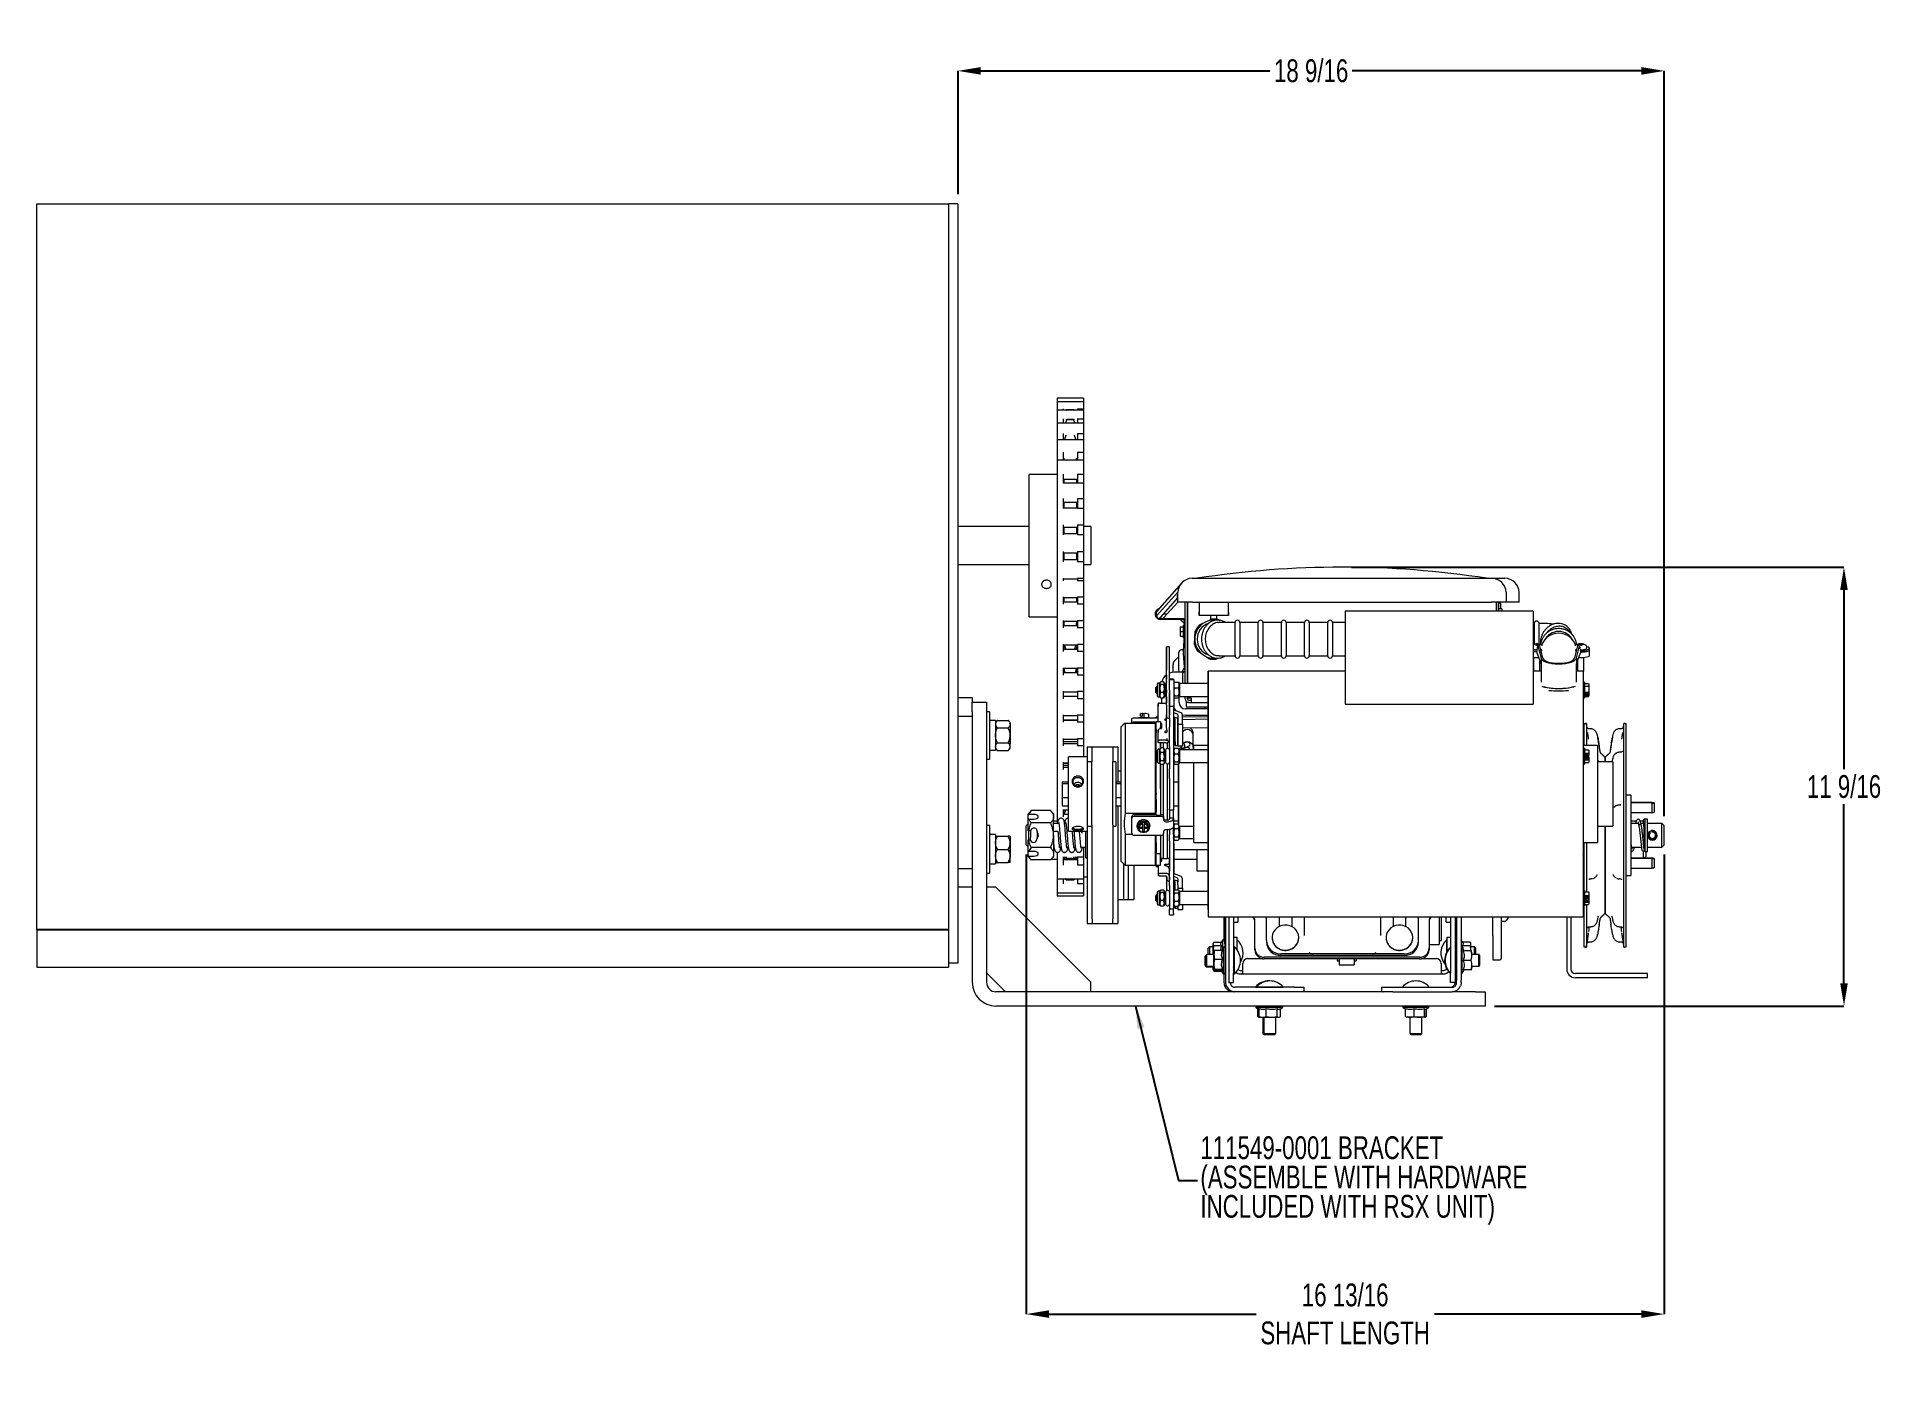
# Model space of a CAD drawing. Header units: inches. Extents: x 1.6 to 13.7, y 11.3 to 20.2.
import ezdxf

# ---------------------------------------------------------------- set-up
doc = ezdxf.new("R2010")
doc.units = ezdxf.units.IN
doc.header["$MEASUREMENT"] = 0
doc.header["$PDSIZE"] = -1
doc.layers.add('DIM', color=1, linetype='Continuous')
doc.styles.add('SLDTEXTSTYLE0', font='ARIAL.TTF', dxfattribs={"width": 0.7})
doc.styles.get("Standard").update_dxf_attribs({"font": 'ARIAL.TTF'})
doc.dimstyles.new('SLDDIMSTYLE0', dxfattribs={"dimtxt": 0.15, "dimasz": 0.15, "dimexe": 0, "dimexo": 0.0625, "dimgap": 0.0375, "dimtad": 0, "dimtih": 1, "dimtoh": 1, "dimdec": 1, "dimlfac": 4, "dimrnd": 1e-09, "dimzin": 12, "dimdsep": 46, "dimtxsty": 'SLDTEXTSTYLE0', "dimsah": 1, "dimcen": 0.09, "dimadec": 0, "dimazin": 0, "dimtfac": 1, "dimtdec": 1, "dimtofl": 0, "dimtmove": 0, "dimatfit": 3, "dimfxl": 0, "dimtolj": 1, "dimtzin": 12, "dimarcsym": 0})
doc.dimstyles.new('SLDDIMSTYLE1', dxfattribs={"dimtxt": 0.15, "dimasz": 0.15, "dimexe": 0, "dimexo": 0.0625, "dimgap": 0.0375, "dimtad": 0, "dimtih": 1, "dimtoh": 1, "dimdec": 0, "dimrnd": 1e-09, "dimzin": 0, "dimdsep": 46, "dimtxsty": 'Standard', "dimsah": 1, "dimcen": 0.09, "dimadec": 0, "dimazin": 0, "dimtfac": 1, "dimtdec": 0, "dimtofl": 0, "dimtmove": 0, "dimatfit": 3, "dimfxl": 0, "dimtolj": 1, "dimtzin": 0, "dimarcsym": 0})

msp = doc.modelspace()

# ---------------------------------------------------------------- blocks, each defined once
blk = doc.blocks.new('*D9')
at = {"color": 0, "linetype": 'ByBlock', "lineweight": -2}
for p, q in [((7.668, 19.179), (7.668, 19.991)), ((7.818, 19.991), (9.721, 19.991)), ((12.166, 19.991), (10.263, 19.991)), ((12.316, 15.084), (12.316, 19.991))]:
    blk.add_line(p, q, dxfattribs=at)
at = {"color": 0, "linetype": 'ByBlock'}
for points in [[(7.668, 19.991), (7.818, 20.016), (7.818, 19.966)], [(12.316, 19.991), (12.166, 20.016), (12.166, 19.966)]]:
    blk.add_solid(points, dxfattribs=at)
at = {"layer": 'DEFPOINTS', "color": 0, "linetype": 'ByBlock'}
for p in [(7.668, 19.116), (12.316, 15.022)]:
    blk.add_point(p, dxfattribs=at)
at = {"color": 0, "linetype": 'ByBlock', "insert": (9.992, 19.991), "char_height": 0.15, "attachment_point": 5, "style": 'SLDTEXTSTYLE0'}
blk.add_mtext('18 9/16', dxfattribs=at)
blk = doc.blocks.new('*D10')
at = {"color": 0, "linetype": 'ByBlock', "lineweight": -2}
for p, q in [((10.258, 16.724), (13.499, 16.724)), ((13.499, 16.574), (13.499, 15.395)), ((13.499, 13.985), (13.499, 15.164)), ((11.199, 13.835), (13.499, 13.835))]:
    blk.add_line(p, q, dxfattribs=at)
at = {"color": 0, "linetype": 'ByBlock'}
for points in [[(13.499, 16.724), (13.524, 16.574), (13.474, 16.574)], [(13.499, 13.835), (13.524, 13.985), (13.474, 13.985)]]:
    blk.add_solid(points, dxfattribs=at)
at = {"layer": 'DEFPOINTS', "color": 0, "linetype": 'ByBlock'}
for p in [(10.195, 16.724), (11.137, 13.835)]:
    blk.add_point(p, dxfattribs=at)
at = {"color": 0, "linetype": 'ByBlock', "insert": (13.499, 15.279), "char_height": 0.15, "attachment_point": 5, "style": 'SLDTEXTSTYLE0'}
blk.add_mtext('11 9/16', dxfattribs=at)
blk = doc.blocks.new('*D11')
at = {"color": 0, "linetype": 'ByBlock', "lineweight": -2}
for p, q in [((8.117, 14.833), (8.117, 11.807)), ((12.316, 14.833), (12.316, 11.807)), ((8.267, 11.807), (9.63, 11.807)), ((12.166, 11.807), (10.803, 11.807))]:
    blk.add_line(p, q, dxfattribs=at)
at = {"color": 0, "linetype": 'ByBlock'}
for points in [[(8.117, 11.807), (8.267, 11.782), (8.267, 11.832)], [(12.316, 11.807), (12.166, 11.782), (12.166, 11.832)]]:
    blk.add_solid(points, dxfattribs=at)
at = {"layer": 'DEFPOINTS', "color": 0, "linetype": 'ByBlock'}
for p in [(8.117, 14.896), (12.316, 14.896)]:
    blk.add_point(p, dxfattribs=at)
at = {"color": 0, "linetype": 'ByBlock', "insert": (10.216, 11.807), "char_height": 0.15, "attachment_point": 5, "style": 'SLDTEXTSTYLE0'}
blk.add_mtext('16 13/16\\PSHAFT LENGTH', dxfattribs=at)
blk = doc.blocks.new('SW_NOTE_2')
at = {"layer": 'DIM', "color": 0, "char_height": 0.15, "attachment_point": 1, "style": 'SLDTEXTSTYLE0'}
for s, insert in [('111549-0001 BRACKET', (0.02, 0.29)), ('(ASSEMBLE WITH HARDWARE', (0.02, 0.097)), ('INCLUDED WITH RSX UNIT)', (0.02, -0.096))]:
    blk.add_mtext(s, dxfattribs=dict(at, insert=insert))

# ---------------------------------------------------------------- dimensions: what is measured, and where the dimension line sits
at = {"layer": 'DIM'}
dim = msp.add_linear_dim(base=(7.667766, 19.991343), p1=(12.315566, 15.021843), p2=(7.667766, 19.116343), dimstyle='SLDDIMSTYLE0', override={"dimdec": 4, "dimlunit": 5, "dimfrac": 2}, dxfattribs=at)
dim.commit()
dim.dimension.update_dxf_attribs({"geometry": '*D9', "text_midpoint": (9.991666, 19.991343)})
dim = msp.add_linear_dim(base=(13.498737, 16.723842), p1=(11.136516, 13.835093), p2=(10.195018, 16.723842), angle=90, dimstyle='SLDDIMSTYLE0', override={"dimdec": 4, "dimlunit": 5, "dimfrac": 2}, dxfattribs=at)
dim.commit()
dim.dimension.update_dxf_attribs({"geometry": '*D10', "text_midpoint": (13.498737, 15.279468)})
dim = msp.add_linear_dim(base=(12.315566, 11.806808), p1=(8.116641, 14.895843), p2=(12.315566, 14.895843), text='<>\\PSHAFT LENGTH', dimstyle='SLDDIMSTYLE0', override={"dimdec": 4, "dimlunit": 5, "dimfrac": 2}, dxfattribs=at)
dim.commit()
dim.dimension.update_dxf_attribs({"geometry": '*D11', "text_midpoint": (10.216103, 11.806808)})

# ---------------------------------------------------------------- linework, layer by layer
at = {"color": 7, "linetype": 'Continuous', "lineweight": 15}
for p, q in [((1.605266, 19.116343), (7.605266, 19.116343)), ((1.605266, 14.341343), (1.605266, 19.116343)), ((7.605266, 19.116343), (7.605266, 14.116343)), ((7.667766, 19.116343), (7.605266, 19.116343)), ((7.667766, 19.116343), (7.667766, 14.116343)), ((8.319578, 17.836533), (8.319578, 17.832588)), ((8.493328, 17.836533), (8.493328, 17.81269)), ((8.319578, 17.832588), (8.319578, 17.81269)), ((8.319578, 17.81269), (8.319578, 17.803605)), ((8.319578, 17.803605), (8.319578, 17.766256)), ((8.319578, 17.766256), (8.319578, 17.757466)), ((8.319578, 17.757466), (8.319578, 17.741346)), ((8.319578, 17.741346), (8.319578, 17.699417)), ((8.359578, 17.766256), (8.359578, 17.757466)), ((8.382828, 17.761282), (8.382828, 17.75854)), ((8.382828, 17.761282), (8.429516, 17.761282)), ((8.429516, 17.75854), (8.382828, 17.75854)), ((8.429516, 17.761282), (8.429516, 17.75854)), ((8.453328, 17.766256), (8.493328, 17.766256)), ((8.453328, 17.766256), (8.453328, 17.757466)), ((8.493328, 17.81269), (8.493328, 17.766256)), ((8.493328, 17.766256), (8.493328, 17.757466)), ((8.493328, 17.757466), (8.493328, 17.699417)), ((8.319578, 17.699417), (8.319578, 17.672823)), ((8.319578, 17.672823), (8.319578, 17.64802)), ((8.319578, 17.64802), (8.319578, 17.603001)), ((8.319578, 17.603001), (8.319578, 17.561765)), ((8.359578, 17.699417), (8.359578, 17.672823)), ((8.359578, 17.603001), (8.359578, 17.561765)), ((8.382828, 17.69784), (8.382828, 17.693678)), ((8.382828, 17.69784), (8.429516, 17.69784)), ((8.429516, 17.693678), (8.382828, 17.693678)), ((8.429516, 17.69784), (8.429516, 17.693678)), ((8.453328, 17.699417), (8.493328, 17.699417)), ((8.453328, 17.699417), (8.453328, 17.672823)), ((8.453328, 17.603001), (8.493328, 17.603001)), ((8.453328, 17.603001), (8.453328, 17.561765)), ((8.493328, 17.699417), (8.493328, 17.672823)), ((8.493328, 17.672823), (8.493328, 17.603001)), ((8.493328, 17.603001), (8.493328, 17.561765)), ((8.319578, 17.561765), (8.319578, 17.526942)), ((8.319578, 17.526942), (8.319578, 17.48043)), ((8.319578, 17.48043), (8.319578, 17.428237)), ((8.359578, 17.48043), (8.359578, 17.428237)), ((8.453328, 17.48043), (8.493328, 17.48043)), ((8.453328, 17.48043), (8.453328, 17.427996)), ((8.493328, 17.561765), (8.493328, 17.48043)), ((8.493328, 17.48043), (8.493328, 17.427996)), ((8.319578, 17.428237), (8.319578, 17.38241)), ((8.319578, 17.38241), (8.319578, 17.335093)), ((8.363328, 17.436765), (8.363328, 17.428237)), ((8.449016, 17.436765), (8.449016, 17.428237)), ((8.493328, 17.428237), (8.493328, 17.336056)), ((8.136515, 16.397593), (8.136515, 17.335093)), ((8.319578, 17.335093), (8.319578, 17.276977)), ((8.319578, 17.27666), (8.319578, 17.219556)), ((8.359578, 17.336056), (8.359578, 17.276977)), ((8.363328, 17.2889), (8.363328, 17.276977)), ((8.449016, 17.276977), (8.449016, 17.2889)), ((8.453328, 17.336056), (8.493328, 17.336056)), ((8.453328, 17.336056), (8.453328, 17.27666)), ((8.493328, 17.27666), (8.453328, 17.27666)), ((8.493328, 17.336056), (8.493328, 17.27666)), ((8.493328, 17.27666), (8.493328, 17.175006)), ((8.319578, 17.219556), (8.319578, 17.175006)), ((8.319578, 17.175006), (8.319578, 17.110756)), ((8.319578, 17.110756), (8.319578, 17.044161)), ((8.359578, 17.175006), (8.359578, 17.110756)), ((8.363328, 17.152045), (8.363328, 17.113358)), ((8.449016, 17.113358), (8.449016, 17.152045)), ((8.453328, 17.175006), (8.493328, 17.175006)), ((8.453328, 17.175006), (8.453328, 17.110756)), ((8.493328, 17.110756), (8.453328, 17.110756)), ((8.493328, 17.175006), (8.493328, 17.110756)), ((8.493328, 17.110756), (8.493328, 17.002997)), ((8.319578, 17.044161), (8.319578, 17.002997)), ((8.319578, 17.002997), (8.319578, 16.936175)), ((8.359578, 17.002997), (8.359578, 16.936175)), ((8.363328, 16.988358), (8.363328, 16.943188)), ((8.449016, 16.943188), (8.449016, 16.988358)), ((8.453328, 17.002997), (8.493328, 17.002997)), ((8.453328, 17.002997), (8.453328, 16.936175)), ((8.493328, 17.002997), (8.493328, 16.936175)), ((8.542766, 16.991343), (8.542766, 16.741343)), ((8.319578, 16.936175), (8.319578, 16.862453)), ((8.493328, 16.936175), (8.453328, 16.936175)), ((8.493328, 16.936175), (8.493328, 16.826137)), ((8.319578, 16.862453), (8.319578, 16.826137)), ((8.319578, 16.826137), (8.319578, 16.759114)), ((8.319578, 16.759114), (8.319578, 16.651517)), ((8.359578, 16.826137), (8.359578, 16.759114)), ((8.363328, 16.818188), (8.363328, 16.784241)), ((8.449016, 16.784241), (8.449016, 16.818188)), ((8.453328, 16.826137), (8.493328, 16.826137)), ((8.453328, 16.826137), (8.453328, 16.759114)), ((8.493328, 16.759114), (8.453328, 16.759114)), ((8.493328, 16.826137), (8.493328, 16.759114)), ((8.493328, 16.759114), (8.493328, 16.651517)), ((8.319578, 16.651517), (8.319578, 16.635008)), ((8.319578, 16.635008), (8.319578, 16.528209)), ((8.359578, 16.651517), (8.359578, 16.635008)), ((8.453328, 16.651517), (8.493328, 16.651517)), ((8.453328, 16.651517), (8.453328, 16.635008)), ((8.493328, 16.635008), (8.453328, 16.635008)), ((8.493328, 16.651517), (8.493328, 16.635008)), ((8.493328, 16.635008), (8.493328, 16.528209)), ((9.209021, 16.650739), (9.210643, 16.650739)), ((9.210643, 16.650739), (11.179393, 16.650739)), ((11.179393, 16.650739), (11.181015, 16.650739)), ((11.181015, 16.650739), (11.266802, 16.650739)), ((8.319578, 16.528209), (8.319578, 16.479624)), ((8.359578, 16.528209), (8.359578, 16.479624)), ((8.363328, 16.524214), (8.363328, 16.495764)), ((8.449016, 16.495764), (8.449016, 16.524214)), ((8.453328, 16.528209), (8.493328, 16.528209)), ((8.453328, 16.528209), (8.453328, 16.479624)), ((8.493328, 16.528209), (8.493328, 16.479624)), ((8.973238, 16.402865), (9.113984, 16.559817)), ((9.138621, 16.618899), (8.978199, 16.43648)), ((9.113317, 16.521627), (9.000062, 16.395332)), ((9.113317, 16.521627), (9.113984, 16.559817)), ((9.113317, 16.521627), (9.114666, 16.523131)), ((9.115373, 16.561366), (9.113984, 16.559817)), ((9.114166, 16.494489), (9.115285, 16.558625)), ((11.274751, 16.558625), (11.27587, 16.494489)), ((8.319578, 16.479624), (8.319578, 16.372826)), ((8.363328, 16.495764), (8.363328, 16.493831)), ((8.449016, 16.495764), (8.449016, 16.493831)), ((8.493328, 16.479624), (8.453328, 16.479624)), ((8.493328, 16.479624), (8.493328, 16.372826)), ((8.971666, 16.424593), (8.971666, 16.407093)), ((9.000062, 16.395332), (8.99185, 16.386175)), ((9.000062, 16.395332), (9.000062, 16.384634)), ((9.143766, 16.384593), (9.001666, 16.384593)), ((9.143766, 16.379593), (9.001666, 16.379593)), ((9.018456, 16.415843), (9.04364, 16.415843)), ((9.024931, 16.39498), (9.04364, 16.415843)), ((9.04364, 16.415843), (9.114166, 16.494489)), ((9.210643, 16.494489), (9.114166, 16.494489)), ((9.163766, 15.957856), (9.163766, 16.494489)), ((9.178716, 15.957856), (9.178716, 16.494489)), ((9.179966, 15.957856), (9.179966, 16.494489)), ((9.210643, 16.494489), (11.179393, 16.494489)), ((9.254391, 16.428793), (9.255641, 16.428793)), ((9.254391, 16.406293), (9.254391, 16.428793)), ((9.332516, 16.406293), (9.254391, 16.406293)), ((9.255641, 16.494489), (9.255641, 16.43256)), ((9.255641, 16.43256), (9.255641, 16.406521)), ((9.446891, 16.406521), (9.255641, 16.406521)), ((9.25716, 16.343369), (9.336235, 16.381738)), ((9.332516, 16.379933), (9.332516, 16.406293)), ((9.370016, 16.406293), (9.370016, 16.38126)), ((9.448141, 16.406293), (9.370016, 16.406293)), ((9.384992, 16.378229), (9.392101, 16.373413)), ((9.446891, 16.494489), (9.446891, 16.43256)), ((9.446891, 16.43256), (9.446891, 16.406521)), ((9.446891, 16.428793), (9.448141, 16.428793)), ((9.448141, 16.428793), (9.448141, 16.406293)), ((10.216766, 16.433312), (10.216766, 16.077657)), ((10.216766, 16.433312), (10.216766, 16.077657)), ((11.27587, 16.494489), (11.179393, 16.494489)), ((11.210066, 16.494489), (11.210066, 16.433312)), ((11.210066, 16.479731), (11.211316, 16.479731)), ((11.211316, 16.494489), (11.211316, 16.433312)), ((11.226266, 16.494489), (11.226266, 16.433312)), ((11.246266, 16.448793), (11.226266, 16.448793)), ((11.241266, 16.448793), (11.241266, 16.477231)), ((11.246266, 16.448793), (11.246266, 16.433312)), ((11.361657, 16.494489), (11.27587, 16.494489)), ((11.454266, 16.433312), (11.454266, 16.077657)), ((11.454266, 16.433312), (11.454266, 16.077657)), ((8.319578, 16.372826), (8.319578, 16.324241)), ((8.319578, 16.324241), (8.319578, 16.217442)), ((8.359578, 16.372826), (8.359578, 16.324241)), ((8.363328, 16.368831), (8.363328, 16.366276)), ((8.363328, 16.366276), (8.363328, 16.338447)), ((8.449016, 16.366276), (8.449016, 16.368831)), ((8.449016, 16.366276), (8.449016, 16.338447)), ((8.453328, 16.372826), (8.493328, 16.372826)), ((8.453328, 16.372826), (8.453328, 16.324241)), ((8.493328, 16.324241), (8.453328, 16.324241)), ((8.493328, 16.372826), (8.493328, 16.324241)), ((8.493328, 16.324241), (8.493328, 16.217442)), ((9.129266, 16.330833), (9.129266, 16.270853)), ((9.133016, 16.332093), (9.152516, 16.332093)), ((9.133016, 16.300843), (9.152516, 16.300843)), ((9.133016, 16.269593), (9.152516, 16.269593)), ((9.152516, 16.259843), (9.152516, 16.341843)), ((9.158766, 16.277576), (9.158766, 16.364593)), ((9.161266, 16.293168), (9.161266, 16.039418)), ((9.223434, 16.215233), (9.229743, 16.302898)), ((9.491124, 16.359468), (9.386162, 16.359468)), ((9.522521, 16.359468), (9.522521, 16.250093)), ((9.643771, 16.140718), (9.643771, 16.359468)), ((9.675021, 16.359468), (9.675021, 16.250093)), ((9.796271, 16.140718), (9.796271, 16.359468)), ((9.827521, 16.359468), (9.827521, 16.250093)), ((9.948771, 16.140718), (9.948771, 16.359468)), ((9.980021, 16.359468), (9.980021, 16.250093)), ((10.101271, 16.140718), (10.101271, 16.359468)), ((10.132521, 16.359468), (10.132521, 16.250093)), ((11.460641, 16.353331), (11.460641, 16.217373)), ((11.491891, 16.217661), (11.491891, 16.353331)), ((8.319578, 16.217442), (8.319578, 16.168857)), ((8.319578, 16.168857), (8.319578, 16.062058)), ((8.359578, 16.217442), (8.359578, 16.168857)), ((8.363328, 16.213447), (8.363328, 16.19998)), ((8.363328, 16.19998), (8.363328, 16.183063)), ((8.449016, 16.213447), (8.449016, 16.19998)), ((8.449016, 16.183063), (8.449016, 16.19998)), ((8.453328, 16.217442), (8.493328, 16.217442)), ((8.453328, 16.217442), (8.453328, 16.168857)), ((8.493328, 16.168857), (8.453328, 16.168857)), ((8.493328, 16.217442), (8.493328, 16.168857)), ((8.493328, 16.168857), (8.493328, 16.062058)), ((9.04088, 16.178218), (9.040833, 16.067162)), ((9.041057, 16.034202), (9.040927, 16.184512)), ((9.059807, 16.034205), (9.059677, 16.184515)), ((9.120016, 16.160043), (9.120016, 16.047543)), ((9.150516, 16.166639), (9.150516, 16.165947)), ((9.317539, 16.121957), (9.244774, 16.171254)), ((9.386289, 16.140718), (9.491247, 16.140718)), ((9.522521, 16.250093), (9.522521, 16.140718)), ((9.675021, 16.250093), (9.675021, 16.140718)), ((9.827521, 16.250093), (9.827521, 16.140718)), ((9.980021, 16.250093), (9.980021, 16.140718)), ((10.132521, 16.250093), (10.132521, 16.140718)), ((11.454894, 16.215215), (11.456056, 16.21373)), ((11.472059, 16.208755), (11.471297, 16.216311)), ((11.472277, 16.218591), (11.473061, 16.208755)), ((11.474287, 16.218808), (11.474379, 16.208739)), ((11.47939, 16.176498), (11.476728, 16.176498)), ((11.477478, 16.165536), (11.476728, 16.165536)), ((11.477478, 16.165536), (11.476853, 16.165536)), ((11.477478, 16.165536), (11.484652, 16.206658)), ((11.477478, 16.165536), (11.477478, 16.159446)), ((11.477478, 16.159446), (11.504978, 16.088306)), ((11.482181, 16.216015), (11.48241, 16.21837)), ((11.484652, 16.206658), (11.504978, 16.126617)), ((11.497152, 16.206658), (11.484652, 16.206658)), ((11.517478, 16.126617), (11.497152, 16.206658)), ((11.499728, 16.21424), (11.498161, 16.212347)), ((11.50877, 16.176498), (11.504811, 16.176498)), ((11.50877, 16.176498), (11.50877, 16.184197)), ((11.51389, 16.207945), (11.513585, 16.20816)), ((11.745304, 16.206658), (11.724978, 16.126617)), ((11.728997, 16.20816), (11.728567, 16.20785)), ((11.733686, 16.184234), (11.739269, 16.182891)), ((11.733686, 16.184234), (11.733686, 16.176498)), ((11.733686, 16.176498), (11.737645, 16.176498)), ((11.737478, 16.126617), (11.757804, 16.206658)), ((11.737478, 16.088306), (11.764978, 16.159446)), ((11.757804, 16.206658), (11.745304, 16.206658)), ((11.757804, 16.206658), (11.764978, 16.165536)), ((11.759484, 16.218147), (11.759767, 16.215565)), ((11.763066, 16.176498), (11.765728, 16.176498)), ((11.764429, 16.218832), (11.765193, 16.211777)), ((11.764978, 16.165536), (11.765728, 16.165536)), ((11.764978, 16.165536), (11.764978, 16.159446)), ((11.765603, 16.165536), (11.764978, 16.165536)), ((11.768682, 16.208659), (11.76931, 16.218745)), ((11.771972, 16.216535), (11.771105, 16.208851)), ((11.786222, 16.21602), (11.78538, 16.214856)), ((8.319578, 16.062058), (8.319578, 16.013473)), ((8.359578, 16.062058), (8.359578, 16.013473)), ((8.363328, 16.058063), (8.363328, 16.053228)), ((8.363328, 16.053228), (8.363328, 16.032074)), ((8.363328, 16.032074), (8.363328, 16.02768)), ((8.449016, 16.058063), (8.449016, 16.053228)), ((8.449016, 16.032074), (8.449016, 16.053228)), ((8.449016, 16.032074), (8.449016, 16.02768)), ((8.453328, 16.062058), (8.493328, 16.062058)), ((8.453328, 16.062058), (8.453328, 16.013473)), ((8.493328, 16.062058), (8.493328, 16.013473)), ((9.04083, 15.971579), (9.04083, 16.046322)), ((9.041093, 15.915311), (9.041065, 16.016568)), ((9.059815, 16.016571), (9.059807, 16.034205)), ((9.059843, 15.915314), (9.059815, 16.016571)), ((9.148266, 16.028704), (9.148266, 16.044906)), ((9.148266, 16.028532), (9.148266, 16.028704)), ((9.148266, 15.957856), (9.148266, 16.02689)), ((9.178766, 16.047746), (9.178716, 16.047746)), ((9.179966, 16.028618), (9.178716, 16.028618)), ((9.178716, 16.026804), (9.179966, 16.026804)), ((9.178766, 16.053843), (9.178766, 16.044781)), ((9.313641, 14.470579), (9.313641, 16.039305)), ((9.313641, 16.039305), (9.313641, 14.421805)), ((9.380934, 16.125551), (9.366297, 16.118448)), ((10.216766, 16.077657), (10.216766, 15.821979)), ((10.216766, 16.077657), (10.216766, 15.821979)), ((11.454266, 16.077657), (11.454266, 15.821979)), ((11.454266, 16.077657), (11.454266, 15.821979)), ((11.476853, 16.128997), (11.489248, 16.128997)), ((11.500557, 16.099744), (11.497353, 16.104503)), ((11.504978, 16.126617), (11.504978, 16.088306)), ((11.737478, 16.126617), (11.737478, 16.088306)), ((11.745228, 16.104698), (11.7419, 16.099744)), ((11.753208, 16.128997), (11.765603, 16.128997)), ((11.782391, 16.039305), (11.782391, 14.421805)), ((11.782391, 16.039305), (11.782391, 14.421805)), ((8.319578, 16.013473), (8.319578, 15.906675)), ((8.319578, 15.906675), (8.319578, 15.85809)), ((8.359578, 15.906675), (8.359578, 15.85809)), ((8.493328, 16.013473), (8.453328, 16.013473)), ((8.453328, 15.906675), (8.493328, 15.906675)), ((8.453328, 15.906675), (8.453328, 15.85809)), ((8.493328, 16.013473), (8.493328, 15.906675)), ((8.493328, 15.906675), (8.493328, 15.85809)), ((8.969891, 15.902592), (8.969891, 15.931607)), ((8.969891, 15.902592), (8.969891, 15.931607)), ((8.969891, 15.899107), (8.969891, 15.902592)), ((8.969891, 15.899107), (8.969891, 15.902592)), ((8.977391, 15.939107), (8.977391, 15.896701)), ((8.977391, 15.939107), (8.977391, 15.896701)), ((8.977391, 15.896701), (8.977391, 15.891607)), ((8.977391, 15.896701), (8.977391, 15.891607)), ((8.980516, 15.953646), (8.980516, 15.955733)), ((8.980516, 15.87498), (8.980516, 15.953646)), ((8.994891, 15.958387), (8.994891, 15.960733)), ((8.994891, 15.86998), (8.994891, 15.958387)), ((9.019891, 15.968397), (9.002391, 15.968397)), ((9.019891, 15.951219), (9.002391, 15.951219)), ((9.019891, 15.898178), (9.002391, 15.898178)), ((9.027391, 15.958387), (9.027391, 15.960733)), ((9.027391, 15.86998), (9.027391, 15.958387)), ((9.034241, 15.953982), (9.034241, 15.876732)), ((9.04083, 15.971579), (9.04083, 15.965744)), ((9.040935, 16.000735), (9.040929, 15.987555)), ((9.041006, 15.870586), (9.040983, 15.956628)), ((9.041093, 15.915311), (9.041101, 15.897677)), ((9.041241, 15.737062), (9.041101, 15.897677)), ((9.091027, 15.983242), (9.059824, 15.983237)), ((9.059851, 15.89768), (9.059946, 15.788642)), ((9.059991, 15.737065), (9.059851, 15.89768)), ((9.059991, 15.98623), (9.059991, 15.983237)), ((9.086141, 15.98623), (9.086141, 15.983241)), ((9.091196, 15.788647), (9.091027, 15.983242)), ((9.093641, 15.967632), (9.117641, 15.967632)), ((9.093641, 15.967632), (9.117641, 15.967632)), ((9.093641, 15.92934), (9.117641, 15.92934)), ((9.093641, 15.92934), (9.117641, 15.92934)), ((9.125141, 15.960733), (9.125141, 15.947427)), ((9.125141, 15.960733), (9.125141, 15.947427)), ((9.125141, 15.947427), (9.125141, 15.86998)), ((9.125141, 15.947427), (9.125141, 15.86998)), ((9.179966, 15.970364), (9.178766, 15.970364)), ((9.178766, 15.970364), (9.178766, 15.958596)), ((11.790141, 15.967106), (11.790141, 15.863606)), ((11.790141, 15.967106), (11.790141, 15.863606)), ((11.790141, 15.957419), (11.817254, 15.957419)), ((11.790141, 15.957419), (11.817254, 15.957419)), ((11.790141, 15.941657), (11.817254, 15.941657)), ((11.790141, 15.941657), (11.817254, 15.941657)), ((11.817254, 15.899595), (11.790141, 15.899595)), ((11.817254, 15.899595), (11.790141, 15.899595)), ((11.790141, 15.895035), (11.817254, 15.895035)), ((11.790141, 15.895035), (11.817254, 15.895035)), ((11.817254, 15.899595), (11.817254, 15.895035)), ((11.817254, 15.899595), (11.817254, 15.895035)), ((11.820141, 15.952201), (11.820141, 15.946875)), ((11.820141, 15.952201), (11.820141, 15.946875)), ((11.820141, 15.946875), (11.820141, 15.927733)), ((11.820141, 15.946875), (11.820141, 15.927733)), ((11.820141, 15.927733), (11.820141, 15.91352)), ((11.820141, 15.927733), (11.820141, 15.91352)), ((11.820141, 15.91352), (11.820141, 15.891136)), ((11.820141, 15.91352), (11.820141, 15.891136)), ((7.667766, 15.866343), (7.761516, 15.866343)), ((7.761516, 15.866343), (7.761516, 15.835093)), ((7.761516, 15.835093), (7.855266, 15.835093)), ((7.761516, 15.772593), (7.761516, 15.835093)), ((7.761516, 15.772593), (7.761516, 13.991343)), ((7.855266, 15.835093), (7.855266, 15.772593)), ((7.855266, 15.772593), (7.855266, 13.991343)), ((7.876016, 15.772593), (7.876016, 15.751968)), ((8.319578, 15.85809), (8.319578, 15.751291)), ((8.493328, 15.85809), (8.453328, 15.85809)), ((8.493328, 15.85809), (8.493328, 15.751291)), ((8.986124, 15.708146), (8.986023, 15.825364)), ((8.986023, 15.825364), (8.986023, 15.808371)), ((8.986111, 15.706738), (8.986023, 15.808371)), ((8.993832, 15.828667), (9.03602, 15.828674)), ((9.019891, 15.862316), (9.002391, 15.862316)), ((9.040722, 15.852455), (9.040722, 15.831665)), ((9.040925, 15.865442), (9.040925, 15.83233)), ((9.041014, 15.852952), (9.041017, 15.84997)), ((9.04102, 15.840003), (9.041017, 15.84997)), ((9.04102, 15.840003), (9.04102, 15.833206)), ((9.059946, 15.788642), (9.059991, 15.787703)), ((9.059991, 15.804267), (9.059991, 15.805673)), ((9.059991, 15.804267), (9.059991, 15.749855)), ((9.086141, 15.805673), (9.086141, 15.804267)), ((9.086141, 15.804267), (9.086141, 15.749855)), ((9.093641, 15.877065), (9.117641, 15.877065)), ((9.093641, 15.877065), (9.117641, 15.877065)), ((9.093641, 15.863081), (9.117641, 15.863081)), ((9.093641, 15.863081), (9.117641, 15.863081)), ((9.129739, 15.767995), (9.098525, 15.781177)), ((9.163766, 15.856293), (9.163766, 15.872856)), ((9.168916, 15.833843), (9.168916, 15.803943)), ((9.186216, 15.833843), (9.168916, 15.833843)), ((9.168916, 15.803943), (9.293916, 15.803943)), ((9.178716, 15.856293), (9.178716, 15.872856)), ((9.179966, 15.861293), (9.179966, 15.872856)), ((9.202416, 15.861293), (9.179966, 15.861293)), ((9.186216, 15.848793), (9.202416, 15.848793)), ((9.186216, 15.833843), (9.202416, 15.833843)), ((9.202416, 15.861293), (9.202416, 15.856293)), ((9.202416, 15.856293), (9.202416, 15.833843)), ((9.202416, 15.833843), (9.313641, 15.833843)), ((9.293916, 15.803943), (9.313641, 15.803943)), ((10.216766, 15.821979), (11.454266, 15.821979)), ((10.216766, 15.821979), (11.454266, 15.821979)), ((11.817254, 15.87431), (11.790141, 15.87431)), ((11.817254, 15.87431), (11.790141, 15.87431)), ((11.790141, 15.873294), (11.817254, 15.873294)), ((11.790141, 15.873294), (11.817254, 15.873294)), ((11.800141, 15.889314), (11.818827, 15.889314)), ((11.800141, 15.889314), (11.800141, 15.880031)), ((11.800141, 15.889314), (11.818827, 15.889314)), ((11.800141, 15.889314), (11.800141, 15.880031)), ((11.818827, 15.880031), (11.800141, 15.880031)), ((11.818827, 15.880031), (11.800141, 15.880031)), ((11.817254, 15.87431), (11.817254, 15.873294)), ((11.817254, 15.87431), (11.817254, 15.873294)), ((11.820141, 15.891136), (11.820141, 15.881854)), ((11.820141, 15.891136), (11.820141, 15.881854)), ((11.820141, 15.881854), (11.820141, 15.877857)), ((11.820141, 15.881854), (11.820141, 15.877857)), ((7.761516, 15.741343), (7.667766, 15.741343)), ((7.667766, 15.741343), (7.667766, 14.741343)), ((7.761516, 15.741343), (7.761516, 14.741343)), ((7.876016, 15.751968), (7.876016, 15.460093)), ((7.914516, 15.713843), (7.914516, 15.518843)), ((7.927016, 15.715574), (7.998266, 15.715574)), ((7.927016, 15.6663), (7.998266, 15.6663)), ((8.010766, 15.690937), (8.010766, 15.702281)), ((8.010766, 15.690937), (8.010766, 15.616684)), ((8.011516, 15.671031), (8.011516, 15.561656)), ((8.319578, 15.751291), (8.319578, 15.702706)), ((8.319578, 15.702706), (8.319578, 15.595908)), ((8.359578, 15.751291), (8.359578, 15.702706)), ((8.453328, 15.751291), (8.493328, 15.751291)), ((8.453328, 15.751291), (8.453328, 15.702706)), ((8.493328, 15.702706), (8.453328, 15.702706)), ((8.493328, 15.751291), (8.493328, 15.702706)), ((8.493328, 15.702706), (8.493328, 15.595908)), ((8.742591, 14.786805), (8.742591, 15.674305)), ((8.767591, 15.697945), (8.767591, 15.104238)), ((8.767591, 15.697945), (8.965091, 15.697945)), ((8.812391, 15.702261), (8.812391, 15.728311)), ((8.812391, 15.702261), (8.812391, 15.697945)), ((8.986091, 15.729619), (8.827391, 15.729619)), ((8.971341, 15.703568), (8.827391, 15.703568)), ((8.86835, 15.742415), (8.86835, 15.759903)), ((8.86835, 15.742415), (8.880369, 15.742951)), ((8.880369, 15.758797), (8.868996, 15.760735)), ((8.876091, 15.699657), (8.901091, 15.699657)), ((8.880369, 15.760439), (8.880369, 15.742951)), ((8.890422, 15.758093), (8.890422, 15.735081)), ((8.920716, 15.756385), (8.920716, 15.733849)), ((8.965091, 15.697945), (8.965091, 15.104238)), ((8.965091, 15.691475), (8.971341, 15.691475)), ((8.971341, 15.729619), (8.971341, 15.736551)), ((8.971341, 15.70463), (8.971341, 15.706738)), ((8.971341, 15.70463), (8.971341, 15.703573)), ((8.971341, 15.673672), (8.971341, 15.703573)), ((8.971341, 15.654413), (8.971341, 15.673672)), ((8.971341, 15.654413), (8.971341, 15.633225)), ((8.986229, 15.587785), (8.986173, 15.65205)), ((8.986173, 15.65205), (8.986173, 15.635057)), ((9.003843, 15.661401), (8.99175, 15.657109)), ((9.001341, 15.706738), (9.001341, 15.70463)), ((9.001341, 15.703573), (9.001341, 15.70463)), ((9.001341, 15.703573), (9.001341, 15.673672)), ((9.001341, 15.699675), (9.00381, 15.6988)), ((9.001341, 15.682682), (9.00381, 15.681807)), ((9.001341, 15.660513), (9.001341, 15.673672)), ((9.007385, 15.695563), (9.007412, 15.664639)), ((9.007385, 15.67857), (9.007397, 15.664409)), ((9.029862, 15.722366), (9.029866, 15.71814)), ((9.039869, 15.713916), (9.041148, 15.713916)), ((9.041108, 15.731126), (9.041108, 15.745853)), ((9.041183, 15.672811), (9.041114, 15.753109)), ((9.041189, 15.652877), (9.041183, 15.672811)), ((9.041189, 15.652877), (9.041189, 15.63815)), ((9.059991, 15.729921), (9.059991, 15.749855)), ((9.059991, 15.729921), (9.059991, 15.673026)), ((9.059991, 15.589969), (9.059991, 15.673026)), ((9.086141, 15.767737), (9.10765, 15.758653)), ((9.086141, 15.749855), (9.086141, 15.729921)), ((9.088993, 15.734005), (9.086141, 15.734005)), ((9.086141, 15.729921), (9.086141, 15.673026)), ((9.089, 15.726081), (9.086141, 15.726081)), ((9.086141, 15.673026), (9.086141, 15.589969)), ((9.09627, 15.70273), (9.096253, 15.723018)), ((9.096282, 15.568304), (9.096282, 15.661201)), ((9.114978, 15.751183), (9.115032, 15.689526)), ((9.115021, 15.702733), (9.115003, 15.723021)), ((9.115032, 15.661204), (9.115021, 15.702733)), ((9.115032, 15.689526), (9.146282, 15.689531)), ((9.115032, 15.689526), (9.115032, 15.547915)), ((9.115032, 15.568307), (9.115032, 15.661204)), ((9.146282, 15.689531), (9.146228, 15.751188)), ((9.146239, 15.738833), (9.313641, 15.741825)), ((9.146254, 15.722223), (9.313641, 15.725215)), ((9.146282, 15.689531), (9.146282, 15.54792)), ((9.313641, 15.667184), (9.146282, 15.664193)), ((11.787641, 15.692551), (11.787641, 15.550556)), ((11.803691, 15.695093), (11.803691, 15.550556)), ((12.049941, 15.348779), (12.049941, 15.695093)), ((12.06599, 14.225135), (12.06599, 15.692551)), ((7.927016, 15.567068), (7.998266, 15.567068)), ((8.010766, 15.54209), (8.010766, 15.616684)), ((8.010766, 15.530406), (8.010766, 15.54209)), ((8.319578, 15.595908), (8.319578, 15.547322)), ((8.319578, 15.547322), (8.319578, 15.440524)), ((8.359578, 15.595908), (8.359578, 15.547322)), ((8.453328, 15.595908), (8.493328, 15.595908)), ((8.453328, 15.595908), (8.453328, 15.547322)), ((8.493328, 15.547322), (8.453328, 15.547322)), ((8.493328, 15.595908), (8.493328, 15.547322)), ((8.493328, 15.547322), (8.493328, 15.474305)), ((8.517191, 15.540093), (8.517191, 15.474305)), ((8.549566, 15.538384), (8.549566, 15.442826)), ((8.550665, 15.540093), (8.550665, 15.538384)), ((8.685716, 15.540093), (8.685716, 15.538384)), ((8.687566, 15.538384), (8.687566, 15.442826)), ((8.719441, 15.540093), (8.719441, 15.30868)), ((8.965091, 15.535476), (8.971341, 15.532835)), ((8.971341, 15.629031), (8.971341, 15.633225)), ((8.971341, 15.497503), (8.971341, 15.629031)), ((8.986229, 15.570792), (8.986173, 15.635057)), ((9.036232, 15.584491), (8.994044, 15.584485)), ((9.036232, 15.567498), (8.994044, 15.567491)), ((9.001341, 15.533593), (9.001341, 15.567493)), ((9.019891, 15.533791), (9.002391, 15.533791)), ((9.003741, 15.533791), (9.003741, 15.567493)), ((9.019366, 15.533791), (9.019366, 15.567495)), ((9.029932, 15.642069), (9.029935, 15.637843)), ((9.041189, 15.646297), (9.039928, 15.646297)), ((9.041231, 15.591289), (9.041231, 15.589024)), ((9.041234, 15.594917), (9.041241, 15.587521)), ((9.044366, 15.568801), (9.044366, 15.531006)), ((9.059991, 15.54085), (9.059991, 15.589969)), ((9.059991, 15.54085), (9.059991, 15.42086)), ((9.086141, 15.589969), (9.086141, 15.54085)), ((9.086141, 15.57654), (9.089, 15.57654)), ((9.086141, 15.54085), (9.086141, 15.42086)), ((9.093641, 15.532483), (9.117641, 15.532483)), ((9.093641, 15.532483), (9.117641, 15.532483)), ((9.096253, 15.573478), (9.09627, 15.553189)), ((9.115028, 15.551957), (9.115032, 15.547915)), ((9.115032, 15.547915), (9.146282, 15.54792)), ((9.138896, 15.547919), (9.138896, 15.542195)), ((9.216651, 15.609704), (9.216651, 15.615695)), ((9.219891, 15.522303), (9.219891, 15.550556)), ((9.219891, 15.522303), (9.219891, 15.550556)), ((11.790141, 15.531553), (11.790141, 15.428053)), ((11.790141, 15.531553), (11.790141, 15.428053)), ((11.877391, 15.550556), (11.877391, 14.910555)), ((11.877391, 15.550556), (11.877391, 14.910555)), ((7.927016, 15.517112), (7.998266, 15.517112)), ((8.319578, 15.440524), (8.319578, 15.391939)), ((8.359578, 15.440524), (8.359578, 15.391939)), ((8.394441, 15.001505), (8.394441, 15.474305)), ((8.519441, 15.001505), (8.519441, 15.474305)), ((8.549566, 15.44304), (8.549316, 15.443056)), ((8.549566, 15.027856), (8.549566, 15.442826)), ((8.687566, 15.027856), (8.687566, 15.442826)), ((8.706941, 15.443056), (8.706941, 15.018055)), ((8.965091, 15.519571), (8.967422, 15.520557)), ((8.970958, 15.519062), (8.965091, 15.516583)), ((8.966966, 15.476805), (8.966966, 15.459746)), ((8.966966, 15.475005), (8.969891, 15.476242)), ((8.966966, 15.466711), (8.969891, 15.465475)), ((8.966966, 15.459746), (8.966966, 15.095328)), ((8.971341, 15.446057), (8.966966, 15.447906)), ((8.966966, 15.434038), (8.967422, 15.434231)), ((8.970958, 15.432737), (8.966966, 15.43105)), ((8.969891, 15.47863), (8.969891, 15.496053)), ((8.969891, 15.47863), (8.969891, 15.496053)), ((8.969891, 15.463553), (8.969891, 15.47863)), ((8.969891, 15.463553), (8.969891, 15.47863)), ((8.971341, 15.264336), (8.971341, 15.462103)), ((8.977391, 15.503553), (8.977391, 15.478089)), ((8.977391, 15.503553), (8.977391, 15.478089)), ((8.977391, 15.478089), (8.977391, 15.456053)), ((8.977391, 15.478089), (8.977391, 15.456053)), ((8.980516, 15.443481), (8.980516, 15.520179)), ((8.980516, 15.439426), (8.980516, 15.443481)), ((8.994891, 15.438983), (8.994891, 15.525179)), ((8.994891, 15.434426), (8.994891, 15.438983)), ((9.001341, 15.264336), (9.001341, 15.427309)), ((9.019891, 15.503444), (9.002391, 15.503444)), ((9.019891, 15.449456), (9.002391, 15.449456)), ((9.019891, 15.425815), (9.002391, 15.425815)), ((9.003741, 15.095328), (9.003741, 15.425815)), ((9.019366, 15.088991), (9.019366, 15.425815)), ((9.027391, 15.438983), (9.027391, 15.525179)), ((9.027391, 15.434426), (9.027391, 15.438983)), ((9.034241, 15.518428), (9.034241, 15.441178)), ((9.044366, 15.4286), (9.044366, 15.059182)), ((9.059991, 15.42086), (9.059991, 15.397075)), ((9.086141, 15.42086), (9.086141, 15.397075)), ((9.093641, 15.495381), (9.117641, 15.495381)), ((9.093641, 15.495381), (9.117641, 15.495381)), ((9.093641, 15.4427), (9.117641, 15.4427)), ((9.093641, 15.4427), (9.117641, 15.4427)), ((9.093641, 15.427122), (9.117641, 15.427122)), ((9.093641, 15.427122), (9.117641, 15.427122)), ((9.118641, 15.031576), (9.118641, 15.429424)), ((9.118641, 15.429424), (9.118641, 15.018806)), ((9.125141, 15.525179), (9.125141, 15.436346)), ((9.125141, 15.525179), (9.125141, 15.436346)), ((9.125141, 15.436346), (9.125141, 15.434426)), ((9.125141, 15.436346), (9.125141, 15.434426)), ((9.219891, 14.929854), (9.219891, 15.437303)), ((9.219891, 14.910555), (9.219891, 15.437303)), ((11.790141, 15.522192), (11.817254, 15.522192)), ((11.790141, 15.522192), (11.817254, 15.522192)), ((11.817254, 15.498342), (11.790141, 15.498342)), ((11.817254, 15.498342), (11.790141, 15.498342)), ((11.790141, 15.493685), (11.817254, 15.493685)), ((11.790141, 15.493685), (11.817254, 15.493685)), ((11.817254, 15.460284), (11.790141, 15.460284)), ((11.817254, 15.460284), (11.790141, 15.460284)), ((11.790141, 15.455953), (11.817254, 15.455953)), ((11.790141, 15.455953), (11.817254, 15.455953)), ((11.790141, 15.437413), (11.817254, 15.437413)), ((11.790141, 15.437413), (11.817254, 15.437413)), ((11.800141, 15.484465), (11.818827, 15.484465)), ((11.800141, 15.484465), (11.800141, 15.469504)), ((11.800141, 15.484465), (11.818827, 15.484465)), ((11.800141, 15.484465), (11.800141, 15.469504)), ((11.800141, 15.47514), (11.818827, 15.47514)), ((11.800141, 15.47514), (11.818827, 15.47514)), ((11.818827, 15.469504), (11.800141, 15.469504)), ((11.818827, 15.469504), (11.800141, 15.469504)), ((11.817254, 15.498342), (11.817254, 15.493685)), ((11.817254, 15.498342), (11.817254, 15.493685)), ((11.817254, 15.460284), (11.817254, 15.455953)), ((11.817254, 15.460284), (11.817254, 15.455953)), ((11.820141, 15.514297), (11.820141, 15.506237)), ((11.820141, 15.514297), (11.820141, 15.506237)), ((11.820141, 15.506237), (11.820141, 15.484633)), ((11.820141, 15.506237), (11.820141, 15.484633)), ((11.820141, 15.474973), (11.820141, 15.469672)), ((11.820141, 15.474973), (11.820141, 15.469672)), ((11.820141, 15.469672), (11.820141, 15.449816)), ((11.820141, 15.469672), (11.820141, 15.449816)), ((11.820141, 15.449816), (11.820141, 15.443551)), ((11.820141, 15.449816), (11.820141, 15.443551)), ((11.926816, 15.466343), (11.926816, 15.442305)), ((11.926816, 15.442305), (11.926816, 15.466343)), ((11.977391, 15.442305), (11.977391, 15.018806)), ((11.977391, 15.442305), (11.977391, 15.018806)), ((8.319578, 15.391939), (8.319578, 15.28514)), ((8.353641, 15.30868), (8.353641, 15.296756)), ((8.353641, 15.30868), (8.353641, 15.296756)), ((8.394441, 15.296756), (8.353641, 15.296756)), ((8.353641, 15.296756), (8.353641, 15.206509)), ((8.394441, 15.296756), (8.353641, 15.296756)), ((8.353641, 15.296756), (8.353641, 15.206509)), ((8.446341, 15.29084), (8.443524, 15.284808)), ((8.463489, 15.294326), (8.446341, 15.29084)), ((8.446341, 15.283461), (8.446341, 15.29084)), ((8.471352, 15.285284), (8.463489, 15.294326)), ((8.463489, 15.283638), (8.463489, 15.294326)), ((8.742591, 15.296756), (8.706941, 15.296756)), ((8.742591, 15.296756), (8.706941, 15.296756)), ((9.059991, 15.332441), (9.059991, 15.397075)), ((9.059991, 15.332441), (9.059991, 15.135931)), ((9.086141, 15.397075), (9.086141, 15.332441)), ((9.086141, 15.332441), (9.086141, 15.135931)), ((12.049941, 14.222593), (12.049941, 15.348779)), ((8.319578, 15.28514), (8.319578, 15.236555)), ((8.319578, 15.236555), (8.319578, 15.129757)), ((8.394441, 15.206509), (8.353641, 15.206509)), ((8.353641, 15.206509), (8.353641, 15.152431)), ((8.394441, 15.206509), (8.353641, 15.206509)), ((8.353641, 15.206509), (8.353641, 15.152431)), ((8.463489, 15.283638), (8.455012, 15.281915)), ((8.742591, 15.206509), (8.706941, 15.206509)), ((8.742591, 15.206509), (8.706941, 15.206509)), ((8.971341, 15.239309), (8.971341, 15.264336)), ((8.971341, 15.239309), (8.971341, 15.227313)), ((8.971341, 15.198294), (8.971341, 15.227313)), ((8.971341, 15.198294), (8.971341, 15.114975)), ((9.001341, 15.264336), (9.001341, 15.239309)), ((9.001341, 15.239309), (9.001341, 15.227313)), ((9.001341, 15.227313), (9.001341, 15.198294)), ((9.001341, 15.198294), (9.001341, 15.114975)), ((12.096816, 15.222773), (12.096816, 15.155992)), ((12.234316, 15.174501), (12.096816, 15.174501)), ((12.234316, 15.171685), (12.096816, 15.171685)), ((12.234316, 15.174523), (12.234316, 15.174501)), ((12.234316, 15.174501), (12.234316, 15.171685)), ((12.234316, 15.171685), (12.234316, 15.108523)), ((12.250566, 15.171646), (12.250566, 15.166165)), ((12.250566, 15.166165), (12.250566, 15.110898)), ((8.130391, 15.092824), (8.130391, 15.099468)), ((8.130391, 15.062824), (8.130391, 15.092824)), ((8.130391, 14.988843), (8.130391, 15.062824)), ((8.166641, 15.095628), (8.133118, 15.095628)), ((8.133118, 15.065628), (8.166641, 15.065628)), ((8.277891, 15.121223), (8.149141, 15.121223)), ((8.296641, 15.099468), (8.296641, 15.080628)), ((8.296641, 14.958843), (8.296641, 15.080628)), ((8.319578, 15.129757), (8.319578, 15.081172)), ((8.319578, 15.081172), (8.319578, 15.036843)), ((8.359578, 15.129757), (8.359578, 15.081172)), ((8.363328, 15.125762), (8.363328, 15.124832)), ((8.363328, 15.095378), (8.363328, 15.124832)), ((8.719441, 15.152431), (8.719441, 14.380871)), ((8.767591, 15.104238), (8.965091, 15.104238)), ((8.812391, 15.070682), (8.812391, 15.081734)), ((8.812391, 14.972121), (8.812391, 15.070682)), ((8.827391, 15.095328), (8.971341, 15.095328)), ((8.827391, 15.084277), (9.007391, 15.084277)), ((8.870548, 15.046449), (8.852506, 15.018126)), ((8.870548, 15.036411), (8.870548, 15.046449)), ((8.906633, 15.046449), (8.870548, 15.046449)), ((8.924675, 15.018126), (8.906633, 15.046449)), ((8.906633, 15.036411), (8.906633, 15.046449)), ((8.965091, 15.095328), (8.965091, 15.104238)), ((8.971341, 15.091532), (8.971341, 15.114975)), ((9.001341, 15.114975), (9.001341, 15.091532)), ((9.001341, 15.095328), (9.007391, 15.095328)), ((9.021141, 15.082867), (9.021141, 15.071815)), ((9.021141, 15.071815), (9.021141, 15.060486)), ((9.041316, 15.059076), (9.034891, 15.059076)), ((9.034891, 15.048025), (9.041316, 15.048025)), ((9.059991, 15.127271), (9.059991, 15.135931)), ((9.059991, 15.126873), (9.059991, 15.127271)), ((9.059991, 15.126873), (9.059991, 15.072494)), ((9.086141, 15.072494), (9.059991, 15.072494)), ((9.059991, 15.072494), (9.059991, 15.066968)), ((9.086141, 15.135931), (9.086141, 15.127271)), ((9.086141, 15.127271), (9.086141, 15.126873)), ((9.086141, 15.072494), (9.086141, 15.126873)), ((9.086141, 15.072494), (9.086141, 15.066968)), ((9.086141, 15.066968), (9.086141, 15.013723)), ((12.096816, 15.155992), (12.096816, 14.986508)), ((12.191316, 14.904014), (12.191316, 15.065718)), ((12.206816, 14.904014), (12.206816, 15.065718)), ((7.876016, 15.022593), (7.876016, 14.710093)), ((7.914516, 14.963843), (7.914516, 14.770162)), ((7.927016, 14.952281), (7.998266, 14.952281)), ((8.010766, 14.952281), (8.010766, 14.909312)), ((8.116641, 14.958843), (8.116641, 15.021843)), ((8.116641, 14.895843), (8.116641, 14.958843)), ((8.130391, 14.854862), (8.130391, 14.928843)), ((8.131641, 14.989438), (8.131641, 14.958843)), ((8.131641, 14.958843), (8.131641, 14.928821)), ((8.146162, 14.988843), (8.133118, 14.988843)), ((8.133118, 14.928843), (8.144059, 14.928843)), ((8.277891, 15.040033), (8.149141, 15.040033)), ((8.296641, 14.958843), (8.296641, 14.837058)), ((8.394441, 14.986805), (8.394441, 15.001505)), ((8.509191, 14.97677), (8.506346, 14.976288)), ((8.509191, 14.942892), (8.509191, 14.986805)), ((8.509191, 14.810406), (8.509191, 14.942892)), ((8.517191, 14.986805), (8.517191, 14.380871)), ((8.519441, 14.986805), (8.519441, 15.001505)), ((8.549316, 15.018055), (8.549566, 15.018071)), ((8.549566, 15.027856), (8.549566, 14.409936)), ((8.687566, 15.027856), (8.687566, 14.409936)), ((8.767591, 14.965951), (8.767591, 14.761806)), ((8.767591, 14.965951), (8.814024, 14.965951)), ((9.007391, 14.958527), (8.827391, 14.958527)), ((8.852506, 15.008089), (8.852506, 15.018126)), ((8.881841, 15.009903), (8.867591, 15.009903)), ((8.867591, 15.009903), (8.867591, 15.003106)), ((8.867591, 15.003106), (8.881841, 15.009558)), ((8.881841, 15.003106), (8.867591, 15.003106)), ((8.895341, 15.042645), (8.881841, 15.042645)), ((8.881841, 15.035226), (8.881841, 15.042645)), ((8.881841, 15.03354), (8.881841, 15.009903)), ((8.881841, 15.009558), (8.881841, 15.009903)), ((8.881841, 15.009558), (8.881841, 15.003106)), ((8.881841, 15.003106), (8.881841, 14.979469)), ((8.881841, 14.986001), (8.895341, 14.986001)), ((8.895341, 15.042645), (8.895341, 15.035226)), ((8.895341, 15.009903), (8.895341, 15.03354)), ((8.909591, 15.009903), (8.895341, 15.009903)), ((8.895341, 15.009903), (8.895341, 15.009558)), ((8.895341, 15.009558), (8.909591, 15.003106)), ((8.895341, 15.003106), (8.895341, 15.009558)), ((8.909591, 15.003106), (8.895341, 15.003106)), ((8.895341, 14.979469), (8.895341, 15.003106)), ((8.909591, 15.009903), (8.909591, 15.003106)), ((8.924675, 15.008089), (8.924675, 15.018126)), ((8.965091, 14.958527), (8.965091, 14.761806)), ((8.971341, 14.958527), (8.971341, 14.954998)), ((8.971341, 14.909599), (8.971341, 14.954998)), ((9.001341, 14.958527), (9.001341, 14.954998)), ((9.001341, 14.954998), (9.001341, 14.909599)), ((9.003741, 14.808055), (9.003741, 14.958527)), ((9.019366, 14.906945), (9.019366, 14.964864)), ((9.021141, 14.982317), (9.021141, 14.970988)), ((9.041316, 14.994779), (9.034891, 14.994779)), ((9.044366, 14.994823), (9.044366, 14.906945)), ((9.059991, 14.996501), (9.059991, 14.96487)), ((9.059991, 14.944936), (9.059991, 14.96487)), ((9.059991, 14.939484), (9.059991, 14.944936)), ((9.059991, 14.91955), (9.059991, 14.939484)), ((9.086141, 14.96487), (9.086141, 15.013723)), ((9.086141, 14.96487), (9.086141, 14.944936)), ((9.086141, 14.939484), (9.086141, 14.944936)), ((9.086141, 14.939484), (9.086141, 14.91955)), ((9.093641, 15.03511), (9.117641, 15.03511)), ((9.093641, 15.03511), (9.117641, 15.03511)), ((9.093641, 15.003082), (9.117641, 15.003082)), ((9.093641, 15.003082), (9.117641, 15.003082)), ((9.093641, 14.94928), (9.117641, 14.94928)), ((9.093641, 14.94928), (9.117641, 14.94928)), ((9.093641, 14.927507), (9.117641, 14.927507)), ((9.093641, 14.927507), (9.117641, 14.927507)), ((9.125141, 15.018806), (9.125141, 14.935932)), ((9.125141, 15.018806), (9.125141, 14.935932)), ((9.219891, 14.910555), (9.219891, 14.929854)), ((11.926816, 15.018806), (11.926816, 14.451343)), ((11.926816, 14.451343), (11.926816, 15.018806)), ((12.096816, 14.986508), (12.096816, 14.866879)), ((12.224753, 14.975084), (12.221843, 14.982276)), ((12.233431, 14.986964), (12.236341, 14.979772)), ((12.300566, 14.958843), (12.300566, 15.036843)), ((12.300566, 14.880843), (12.300566, 14.958843)), ((12.315566, 14.958843), (12.315566, 15.021843)), ((12.315566, 14.895843), (12.315566, 14.958843)), ((7.927016, 14.866343), (7.998266, 14.866343)), ((8.010766, 14.823374), (8.010766, 14.909312)), ((8.010766, 14.780406), (8.010766, 14.823374)), ((8.011516, 14.921031), (8.011516, 14.811656)), ((8.130391, 14.824862), (8.130391, 14.854862)), ((8.130391, 14.818218), (8.130391, 14.824862)), ((8.166641, 14.852058), (8.133118, 14.852058)), ((8.133118, 14.822058), (8.166641, 14.822058)), ((8.277891, 14.877653), (8.149141, 14.877653)), ((8.296641, 14.837058), (8.296641, 14.818218)), ((8.319578, 14.846342), (8.319578, 14.817316)), ((8.319578, 14.817316), (8.319578, 14.762926)), ((8.359578, 14.817316), (8.359578, 14.762926)), ((8.363328, 14.80187), (8.363328, 14.814994)), ((8.363328, 14.80187), (8.363328, 14.797857)), ((8.382828, 14.805088), (8.382828, 14.817312)), ((8.429516, 14.805088), (8.382828, 14.805088)), ((8.429516, 14.805088), (8.429516, 14.817312)), ((8.449016, 14.80187), (8.449016, 14.814994)), ((8.449016, 14.797857), (8.449016, 14.80187)), ((8.453328, 14.817316), (8.493328, 14.817316)), ((8.453328, 14.817316), (8.453328, 14.762926)), ((8.493328, 14.880843), (8.493328, 14.817316)), ((8.493328, 14.817316), (8.493328, 14.762926)), ((8.965091, 14.904863), (8.971341, 14.904863)), ((8.965091, 14.889864), (8.971341, 14.889864)), ((8.971341, 14.909599), (8.971341, 14.847002)), ((8.971341, 14.838764), (8.971341, 14.847002)), ((8.971341, 14.761806), (8.971341, 14.838764)), ((9.001341, 14.909599), (9.001341, 14.847002)), ((9.001341, 14.904863), (9.003741, 14.904863)), ((9.001341, 14.889864), (9.003741, 14.889864)), ((9.001341, 14.847002), (9.001341, 14.838764)), ((9.001341, 14.761806), (9.001341, 14.838764)), ((9.001341, 14.823049), (9.003741, 14.822199)), ((9.001341, 14.806056), (9.00381, 14.805181)), ((9.007385, 14.801944), (9.007397, 14.787783)), ((9.007395, 14.808055), (9.007412, 14.788013)), ((9.019366, 14.806806), (9.019366, 14.906945)), ((9.044366, 14.906945), (9.044366, 14.806806)), ((9.059924, 14.7739), (9.059895, 14.808055)), ((9.059991, 14.91955), (9.059991, 14.723041)), ((9.086141, 14.91955), (9.086141, 14.723041)), ((9.091027, 14.904962), (9.086141, 14.904961)), ((9.091196, 14.710367), (9.091027, 14.904962)), ((9.238766, 14.865218), (9.238766, 14.724468)), ((11.784316, 14.795444), (11.784316, 14.910555)), ((11.787641, 14.910555), (11.787641, 14.597505)), ((11.803691, 14.910555), (11.803691, 14.587774)), ((12.096816, 14.866879), (12.096816, 14.728065)), ((12.234316, 14.809141), (12.096816, 14.809141)), ((12.234316, 14.806325), (12.096816, 14.806325)), ((12.180016, 14.809163), (12.180016, 14.853305)), ((12.191316, 14.851968), (12.191316, 14.904014)), ((12.195016, 14.851968), (12.195016, 14.817718)), ((12.206816, 14.851968), (12.206816, 14.904014)), ((12.234316, 14.809163), (12.234316, 14.809141)), ((12.234316, 14.809141), (12.234316, 14.806325)), ((12.234316, 14.806325), (12.234316, 14.743163)), ((12.250566, 14.806287), (12.250566, 14.800806)), ((12.250566, 14.800806), (12.250566, 14.745538)), ((7.667766, 14.741343), (7.761516, 14.741343)), ((7.876016, 14.770162), (7.914516, 14.770162)), ((7.927016, 14.780406), (7.998266, 14.780406)), ((8.277891, 14.796463), (8.149141, 14.796463)), ((8.319578, 14.762926), (8.319578, 14.672856)), ((8.493328, 14.762926), (8.453328, 14.762926)), ((8.493328, 14.762926), (8.493328, 14.672856)), ((8.756941, 14.772455), (8.756941, 14.536968)), ((8.756941, 14.772455), (8.756941, 14.536968)), ((8.788191, 14.761806), (8.788191, 14.536968)), ((8.788191, 14.761806), (8.788191, 14.536968)), ((8.825691, 14.761806), (8.825691, 14.536968)), ((8.971341, 14.754373), (8.971341, 14.761806)), ((8.986173, 14.761806), (8.986173, 14.75843)), ((8.986173, 14.75843), (8.986229, 14.694166)), ((8.986185, 14.761806), (8.986229, 14.711159)), ((9.036232, 14.707865), (8.994044, 14.707858)), ((9.036232, 14.690872), (8.994044, 14.690865)), ((9.003843, 14.784775), (9.001341, 14.783887)), ((9.029935, 14.761217), (9.029932, 14.765443)), ((9.039928, 14.76967), (9.049928, 14.769672)), ((9.041019, 14.687649), (9.041057, 14.643019)), ((9.041231, 14.684075), (9.041231, 14.686341)), ((9.041231, 14.684075), (9.041234, 14.674108)), ((9.059896, 14.756588), (9.059913, 14.736466)), ((9.059906, 14.756648), (9.059923, 14.736245)), ((9.059924, 14.7739), (9.059924, 14.756906)), ((9.059982, 14.686344), (9.059939, 14.73547)), ((9.059982, 14.684078), (9.059982, 14.686344)), ((9.059982, 14.684078), (9.059984, 14.674111)), ((9.059991, 14.627461), (9.059991, 14.723041)), ((9.086141, 14.723041), (9.086141, 14.627461)), ((9.086141, 14.689457), (9.10765, 14.680374)), ((9.129739, 14.689716), (9.098525, 14.702898)), ((12.096816, 14.728065), (12.096816, 14.694913)), ((7.761516, 14.616343), (7.667766, 14.616343)), ((7.917766, 14.616343), (7.855266, 14.616343)), ((7.917766, 14.616343), (8.542766, 13.991343)), ((8.319578, 14.672856), (8.319578, 14.639138)), ((8.319578, 14.639138), (8.319578, 14.580101)), ((8.319578, 14.580101), (8.319578, 14.560544)), ((8.359578, 14.672856), (8.359578, 14.639138)), ((8.382828, 14.663754), (8.382828, 14.672856)), ((8.429516, 14.663754), (8.382828, 14.663754)), ((8.429516, 14.663754), (8.429516, 14.672856)), ((8.453328, 14.672856), (8.453328, 14.639138)), ((8.493328, 14.639138), (8.453328, 14.639138)), ((8.493328, 14.672856), (8.493328, 14.639138)), ((8.493328, 14.639138), (8.493328, 14.580101)), ((8.493328, 14.580101), (8.493328, 14.560544)), ((8.969891, 14.543319), (8.969891, 14.562005)), ((8.969891, 14.543319), (8.969891, 14.562005)), ((8.977391, 14.569504), (8.977391, 14.542195)), ((8.977391, 14.569504), (8.977391, 14.542195)), ((8.980516, 14.505378), (8.980516, 14.586131)), ((8.994891, 14.500378), (8.994891, 14.591131)), ((9.019891, 14.598676), (9.002391, 14.598676)), ((9.019891, 14.582051), (9.002391, 14.582051)), ((9.027391, 14.500378), (9.027391, 14.591131)), ((9.034241, 14.584379), (9.034241, 14.507129)), ((9.041093, 14.67883), (9.041065, 14.641976)), ((9.041101, 14.677787), (9.041173, 14.595801)), ((9.041234, 14.674108), (9.041241, 14.666712)), ((9.059984, 14.674111), (9.059991, 14.666715)), ((9.059991, 14.627461), (9.059991, 14.562113)), ((9.059991, 14.562113), (9.059991, 14.474881)), ((9.088993, 14.663656), (9.086141, 14.663655)), ((9.089, 14.655732), (9.086141, 14.655731)), ((9.086141, 14.627461), (9.086141, 14.562113)), ((9.086141, 14.562113), (9.086141, 14.474881)), ((9.093641, 14.599231), (9.117641, 14.599231)), ((9.093641, 14.599231), (9.117641, 14.599231)), ((9.093641, 14.579736), (9.117641, 14.579736)), ((9.093641, 14.579736), (9.117641, 14.579736)), ((9.09627, 14.63238), (9.096253, 14.652669)), ((9.114978, 14.672904), (9.114996, 14.652925)), ((9.115021, 14.632383), (9.115003, 14.652672)), ((9.115028, 14.615288), (9.115032, 14.611246)), ((9.115032, 14.611246), (9.146282, 14.611251)), ((9.115032, 14.611246), (9.115032, 14.599231)), ((9.125141, 14.591131), (9.125141, 14.500378)), ((9.125141, 14.591131), (9.125141, 14.500378)), ((9.146282, 14.611251), (9.146228, 14.672909)), ((9.146282, 14.611251), (9.146282, 14.588255)), ((11.790141, 14.597505), (11.790141, 14.494005)), ((11.790141, 14.597505), (11.790141, 14.494005)), ((11.790141, 14.587774), (11.817254, 14.587774)), ((11.790141, 14.587774), (11.817254, 14.587774)), ((11.817254, 14.561248), (11.790141, 14.561248)), ((11.817254, 14.561248), (11.790141, 14.561248)), ((11.817254, 14.561248), (11.817254, 14.556455)), ((11.817254, 14.561248), (11.817254, 14.556455)), ((11.820141, 14.578993), (11.820141, 14.570029)), ((11.820141, 14.578993), (11.820141, 14.570029)), ((11.820141, 14.570029), (11.820141, 14.547663)), ((11.820141, 14.570029), (11.820141, 14.547663)), ((11.827394, 14.672023), (11.833184, 14.672023)), ((12.026237, 14.672023), (12.020448, 14.672023)), ((8.969891, 14.529504), (8.969891, 14.543319)), ((8.969891, 14.529504), (8.969891, 14.543319)), ((8.977391, 14.542195), (8.977391, 14.522004)), ((8.977391, 14.542195), (8.977391, 14.522004)), ((9.019891, 14.52913), (9.002391, 14.52913)), ((9.019891, 14.492833), (9.002391, 14.492833)), ((9.059991, 14.442964), (9.059991, 14.474881)), ((9.059991, 14.434303), (9.059991, 14.442964)), ((9.086141, 14.442964), (9.086141, 14.474881)), ((9.086141, 14.442964), (9.086141, 14.434303)), ((9.093641, 14.52626), (9.117641, 14.52626)), ((9.093641, 14.52626), (9.117641, 14.52626)), ((9.093641, 14.492278), (9.117641, 14.492278)), ((9.093641, 14.492278), (9.117641, 14.492278)), ((9.096262, 14.492278), (9.09627, 14.482839)), ((9.115023, 14.479914), (9.115032, 14.469635)), ((9.115032, 14.492278), (9.115032, 14.469635)), ((9.115032, 14.469635), (9.146282, 14.46964)), ((9.146282, 14.503255), (9.146282, 14.46964)), ((11.787641, 14.494005), (11.787641, 14.225135)), ((11.790141, 14.556455), (11.817254, 14.556455)), ((11.790141, 14.556455), (11.817254, 14.556455)), ((11.817254, 14.523345), (11.790141, 14.523345)), ((11.817254, 14.523345), (11.790141, 14.523345)), ((11.790141, 14.519228), (11.817254, 14.519228)), ((11.790141, 14.519228), (11.817254, 14.519228)), ((11.790141, 14.503735), (11.817254, 14.503735)), ((11.790141, 14.503735), (11.817254, 14.503735)), ((11.800141, 14.547315), (11.818827, 14.547315)), ((11.800141, 14.547315), (11.800141, 14.532484)), ((11.800141, 14.547315), (11.818827, 14.547315)), ((11.800141, 14.547315), (11.800141, 14.532484)), ((11.800141, 14.544194), (11.818827, 14.544194)), ((11.800141, 14.544194), (11.818827, 14.544194)), ((11.818827, 14.532484), (11.800141, 14.532484)), ((11.818827, 14.532484), (11.800141, 14.532484)), ((11.803691, 14.547315), (11.803691, 14.544194)), ((11.803691, 14.503735), (11.803691, 14.222593)), ((11.817254, 14.523345), (11.817254, 14.519228)), ((11.817254, 14.523345), (11.817254, 14.519228)), ((11.820141, 14.543846), (11.820141, 14.532832)), ((11.820141, 14.543846), (11.820141, 14.532832)), ((11.820141, 14.532832), (11.820141, 14.514099)), ((11.820141, 14.532832), (11.820141, 14.514099)), ((11.820141, 14.514099), (11.820141, 14.508864)), ((11.820141, 14.514099), (11.820141, 14.508864)), ((1.605266, 14.341343), (7.605266, 14.341343)), ((1.605266, 14.336545), (1.605266, 14.341343)), ((1.605266, 14.336545), (7.605266, 14.336545)), ((1.605266, 14.336545), (1.605266, 14.091352)), ((8.517191, 14.380871), (8.517191, 14.377593)), ((8.549566, 14.382342), (8.549566, 14.377397)), ((8.550665, 14.409936), (8.550665, 14.380871)), ((8.550665, 14.380871), (8.550665, 14.377593)), ((8.685716, 14.409936), (8.685716, 14.380871)), ((8.685716, 14.380871), (8.685716, 14.377593)), ((8.687566, 14.382342), (8.687566, 14.377397)), ((8.719441, 14.380871), (8.719441, 14.377593)), ((9.419172, 14.386118), (9.418941, 14.270468)), ((9.419172, 14.386118), (9.419207, 14.40788)), ((9.419224, 14.421805), (9.419207, 14.40788)), ((9.419883, 14.270468), (9.419883, 14.421805)), ((9.420105, 14.421805), (9.420105, 14.260534)), ((9.421232, 14.312146), (9.421025, 14.421805)), ((9.427526, 14.421805), (9.427319, 14.312146)), ((9.428446, 14.260676), (9.428446, 14.421805)), ((9.428669, 14.421805), (9.428669, 14.260534)), ((9.429344, 14.40788), (9.429327, 14.421805)), ((9.429344, 14.40788), (9.429379, 14.386118)), ((9.430139, 14.005401), (9.429379, 14.386118)), ((9.450266, 14.421805), (9.450266, 14.052593)), ((9.480166, 14.421805), (9.480166, 14.052593)), ((9.510066, 14.421805), (9.510066, 14.39144)), ((9.510066, 14.39144), (9.510066, 14.387671)), ((9.621266, 14.214772), (9.621266, 14.396838)), ((9.698641, 14.266145), (9.698641, 14.421805)), ((9.698641, 14.266145), (9.698641, 14.421805)), ((9.781141, 14.421805), (9.781141, 14.357888)), ((9.781141, 14.421805), (9.781141, 14.357888)), ((9.866141, 14.357305), (9.866141, 14.421805)), ((9.866141, 14.357305), (9.866141, 14.421805)), ((9.948641, 14.42143), (9.948641, 14.421805)), ((9.948641, 14.42143), (9.948641, 14.421805)), ((9.948641, 14.29833), (9.948641, 14.42143)), ((9.948641, 14.29833), (9.948641, 14.42143)), ((10.448641, 14.421805), (10.448641, 14.42143)), ((10.448641, 14.421805), (10.448641, 14.42143)), ((10.448641, 14.42143), (10.448641, 14.29833)), ((10.448641, 14.42143), (10.448641, 14.29833)), ((10.531141, 14.421805), (10.531141, 14.357888)), ((10.531141, 14.421805), (10.531141, 14.357888)), ((10.616141, 14.357305), (10.616141, 14.421805)), ((10.616141, 14.357305), (10.616141, 14.421805)), ((10.698641, 14.266145), (10.698641, 14.421805)), ((10.698641, 14.266145), (10.698641, 14.421805)), ((10.768766, 14.396838), (10.768766, 14.214772)), ((10.833661, 14.421805), (10.833661, 14.256343)), ((10.847411, 14.421805), (10.847411, 14.281518)), ((10.879966, 14.39144), (10.879966, 14.421805)), ((10.879966, 14.387671), (10.879966, 14.39144)), ((10.909866, 14.421805), (10.909866, 14.052593)), ((10.939766, 14.421805), (10.939766, 14.052593)), ((10.940519, 14.421805), (10.940727, 14.312146)), ((10.946814, 14.312146), (10.947021, 14.421805)), ((10.94794, 14.421805), (10.94794, 14.125218)), ((10.948163, 14.120677), (10.948163, 14.421805)), ((10.948821, 14.421805), (10.948839, 14.40788)), ((10.948839, 14.40788), (10.948874, 14.386118)), ((10.948874, 14.386118), (10.949633, 14.005401)), ((10.978821, 14.421805), (10.978838, 14.40788)), ((10.978838, 14.40788), (10.978873, 14.386118)), ((10.978873, 14.386118), (10.979633, 14.005401)), ((11.186903, 14.358916), (11.186903, 14.421805)), ((11.186903, 14.297764), (11.186903, 14.358916)), ((11.241903, 14.421805), (11.241903, 14.363321)), ((11.241903, 14.363321), (11.241903, 14.299453)), ((11.264618, 14.392319), (11.249272, 14.392264)), ((11.290992, 14.421805), (11.277513, 14.399548)), ((11.674316, 14.421805), (11.674316, 14.078343)), ((11.701316, 14.421805), (11.701316, 14.078343)), ((9.315166, 14.174593), (9.315166, 14.216156)), ((9.322666, 14.223656), (9.322666, 14.174593)), ((9.346016, 14.246762), (9.346016, 14.174593)), ((9.351034, 14.255238), (9.401472, 14.255238)), ((9.351034, 14.232692), (9.402352, 14.232692)), ((9.356813, 14.201935), (9.408131, 14.201935)), ((9.410266, 14.214), (9.410266, 14.270468)), ((9.420105, 14.260534), (9.420105, 14.257709)), ((9.422984, 14.258843), (9.421509, 14.258843)), ((9.422984, 14.258843), (9.425567, 14.258843)), ((9.423093, 14.244221), (9.423166, 14.221406)), ((9.425385, 14.221406), (9.425458, 14.244221)), ((9.427043, 14.258843), (9.425567, 14.258843)), ((9.428446, 14.120677), (9.428446, 14.260676)), ((9.428669, 14.260534), (9.428669, 14.125218)), ((9.480166, 14.288218), (9.502666, 14.288218)), ((9.485888, 14.218346), (9.483844, 14.220155)), ((9.502666, 14.288218), (9.502666, 14.256968)), ((9.502666, 14.256968), (9.502666, 14.20733)), ((9.503916, 14.272593), (9.503916, 14.205707)), ((9.621266, 14.204546), (9.621266, 14.214772)), ((10.768766, 14.214772), (10.768766, 14.204546)), ((10.833661, 14.256343), (10.833661, 14.241011)), ((10.847411, 14.281518), (10.847411, 14.266761)), ((10.886116, 14.193613), (10.886116, 14.272593)), ((10.887366, 14.288218), (10.909866, 14.288218)), ((10.887366, 14.256968), (10.887366, 14.288218)), ((10.887366, 14.19573), (10.887366, 14.256968)), ((10.941003, 14.258843), (10.942479, 14.258843)), ((10.942479, 14.258843), (10.945061, 14.258843)), ((10.94281, 14.174968), (10.942587, 14.244221)), ((10.944953, 14.244221), (10.94473, 14.174968)), ((10.945061, 14.258843), (10.946537, 14.258843)), ((10.979766, 14.270468), (10.979766, 14.221406)), ((11.038997, 14.231017), (10.987679, 14.231017)), ((11.038997, 14.255658), (10.988316, 14.255658)), ((11.04479, 14.198031), (10.993472, 14.198031)), ((11.044016, 14.198189), (11.044016, 14.246762)), ((11.067366, 14.174593), (11.067366, 14.223656)), ((11.074866, 14.216156), (11.074866, 14.174593)), ((11.186903, 14.297764), (11.186903, 14.238246)), ((11.186903, 14.238246), (11.186903, 14.13859)), ((11.241903, 14.299453), (11.241903, 14.239935)), ((11.241903, 14.239935), (11.241903, 14.146921)), ((7.605266, 14.116343), (7.605266, 14.091352)), ((7.667766, 14.116343), (7.605266, 14.116343)), ((9.356854, 14.077853), (9.408172, 14.077853)), ((9.35693, 14.144257), (9.408249, 14.144257)), ((9.428446, 14.120677), (9.428669, 14.120677)), ((9.428665, 14.114051), (9.428669, 14.125218)), ((9.480166, 14.174968), (9.482054, 14.174968)), ((9.480166, 14.096093), (9.482054, 14.096093)), ((9.482465, 14.175011), (9.482508, 14.175593)), ((9.482501, 14.175372), (9.482508, 14.175593)), ((9.482508, 14.088718), (9.482501, 14.088939)), ((9.485877, 14.178747), (9.485883, 14.178968)), ((9.485883, 14.092093), (9.485877, 14.092315)), ((9.486086, 14.167218), (9.486086, 14.103843)), ((9.541541, 14.092718), (9.541541, 14.115718)), ((9.541541, 14.047587), (9.541541, 14.092718)), ((9.572791, 14.146968), (9.671442, 14.146968)), ((10.706266, 14.156041), (9.683766, 14.156041)), ((10.706266, 14.145815), (9.683766, 14.145815)), ((9.9574, 14.178048), (9.792391, 14.178048)), ((9.9574, 14.178048), (9.792391, 14.178048)), ((10.604891, 14.167788), (9.792391, 14.167788)), ((10.604891, 14.167788), (9.792391, 14.167788)), ((10.3949, 14.178048), (10.002381, 14.178048)), ((10.3949, 14.178048), (10.002381, 14.178048)), ((10.163766, 14.145815), (10.163766, 14.132493)), ((10.177516, 14.145815), (10.177516, 14.106743)), ((10.275016, 14.145815), (10.275016, 14.106743)), ((10.288766, 14.145815), (10.288766, 14.132493)), ((10.604891, 14.178048), (10.439881, 14.178048)), ((10.604891, 14.178048), (10.439881, 14.178048)), ((10.71859, 14.146968), (10.817241, 14.146968)), ((10.848491, 14.115718), (10.848491, 14.092718)), ((10.848491, 14.092718), (10.848491, 14.047587)), ((10.945547, 14.174968), (10.939766, 14.174968)), ((10.945568, 14.096093), (10.939766, 14.096093)), ((10.941971, 14.092718), (10.941971, 14.096093)), ((10.942193, 14.092718), (10.941971, 14.092718)), ((10.942193, 14.096093), (10.942193, 14.092718)), ((10.945346, 14.092718), (10.945346, 14.096093)), ((10.945568, 14.092718), (10.945346, 14.092718)), ((10.945547, 14.174968), (10.945568, 14.174968)), ((10.945568, 14.174968), (10.945568, 14.092718)), ((11.04479, 14.073031), (10.993472, 14.073031)), ((11.044887, 14.135531), (10.993569, 14.135531)), ((7.980266, 13.928843), (7.855266, 14.053843)), ((8.542766, 13.928843), (8.542766, 13.991343)), ((9.3533, 14.063706), (9.402533, 14.063706)), ((9.356661, 14.069126), (9.404727, 14.069126)), ((9.418494, 14.046281), (9.418413, 14.005401)), ((9.450266, 14.052593), (9.450266, 13.990093)), ((9.450266, 13.990093), (9.480166, 13.990093)), ((9.460161, 13.990093), (9.460162, 13.988843)), ((9.480166, 13.990093), (9.480166, 14.052593)), ((9.483844, 14.044156), (9.491693, 14.051607)), ((9.880795, 13.958843), (9.490171, 13.958843)), ((9.525916, 14.069468), (9.534041, 14.069468)), ((9.525916, 14.046968), (9.534041, 14.046968)), ((9.534041, 14.046968), (10.855991, 14.046968)), ((9.625146, 13.960093), (9.631905, 13.960093)), ((9.631905, 13.960093), (9.657848, 13.960093)), ((9.657848, 13.960093), (9.807905, 13.960093)), ((9.880795, 13.958843), (9.943126, 13.958843)), ((9.943126, 13.958843), (9.943126, 13.928843)), ((10.454919, 13.958843), (10.454919, 13.928843)), ((10.454919, 13.958843), (10.466374, 13.958843)), ((10.466374, 13.958843), (10.529043, 13.958843)), ((10.529043, 13.958843), (10.919666, 13.958843)), ((10.593516, 13.960093), (10.619458, 13.960093)), ((10.619458, 13.960093), (10.769516, 13.960093)), ((10.855991, 14.069468), (10.864116, 14.069468)), ((10.855991, 14.046968), (10.864116, 14.046968)), ((10.909866, 13.990093), (10.909866, 14.052593)), ((10.939766, 13.990093), (10.909866, 13.990093)), ((10.937885, 13.990093), (10.937883, 13.988843)), ((10.939766, 14.052593), (10.939766, 13.990093)), ((12.206816, 14.048343), (11.731316, 14.048343)), ((12.206816, 14.021343), (11.731316, 14.021343)), ((12.206816, 14.021343), (12.206816, 14.048343)), ((9.48713, 13.928843), (7.917766, 13.928843)), ((11.074016, 13.835093), (7.917766, 13.835093)), ((9.490171, 13.928843), (9.48713, 13.928843)), ((9.880795, 13.928843), (9.490171, 13.928843)), ((9.943126, 13.928843), (9.880795, 13.928843)), ((10.463509, 13.928843), (9.943126, 13.928843)), ((10.463509, 13.928843), (10.466374, 13.928843)), ((10.529043, 13.928843), (10.466374, 13.928843)), ((10.529043, 13.928843), (10.919666, 13.928843)), ((11.074016, 13.928843), (10.919666, 13.928843)), ((11.074016, 13.928843), (11.136516, 13.928843)), ((11.136516, 13.835093), (11.074016, 13.835093)), ((11.136516, 13.928843), (11.136516, 13.835093)), ((9.63403, 13.825093), (9.627271, 13.825093)), ((9.801206, 13.825093), (9.63403, 13.825093)), ((9.641871, 13.765861), (9.641871, 13.816663)), ((9.649115, 13.765861), (9.649115, 13.81718)), ((9.650977, 13.760843), (9.655094, 13.760843)), ((9.655094, 13.760843), (9.657736, 13.760843)), ((9.657736, 13.760843), (9.782074, 13.760843)), ((9.696667, 13.765861), (9.696667, 13.81718)), ((9.767457, 13.765861), (9.767457, 13.81718)), ((9.790695, 13.765861), (9.790695, 13.816384)), ((9.80578, 13.825093), (9.801206, 13.825093)), ((10.767391, 13.825093), (10.595641, 13.825093)), ((10.612809, 13.765861), (10.612809, 13.815181)), ((10.613985, 13.765861), (10.613985, 13.81718)), ((10.743493, 13.760843), (10.619539, 13.760843)), ((10.642453, 13.760843), (10.620172, 13.760843)), ((10.669795, 13.765861), (10.669795, 13.81718)), ((10.737325, 13.765861), (10.737325, 13.81718)), ((10.749046, 13.765861), (10.749046, 13.814502)), ((10.750222, 13.765861), (10.750222, 13.815181)), ((9.674083, 13.653843), (9.680842, 13.653843)), ((9.680842, 13.653843), (9.758967, 13.653843)), ((9.688342, 13.646343), (9.681583, 13.646343)), ((9.751467, 13.646343), (9.688342, 13.646343)), ((10.642453, 13.653843), (10.720578, 13.653843)), ((10.713078, 13.646343), (10.649953, 13.646343))]:
    msp.add_line(p, q, dxfattribs=at)
at = {"color": 7, "linetype": 'Continuous', "lineweight": 15, "flags": 128}
for points in [[(9.040927, 16.184512), (9.04092, 16.191399), (9.040913, 16.19615), (9.040907, 16.198697), (9.0409, 16.199003), (9.040895, 16.197065), (9.040889, 16.19291), (9.040884, 16.186597), (9.04088, 16.178218)], [(11.476728, 16.176498), (11.461523, 16.176948), (11.454266, 16.177502)], [(11.476853, 16.165536), (11.461799, 16.165977), (11.454266, 16.166552)], [(11.476728, 16.165536), (11.461523, 16.165986), (11.454266, 16.16654)], [(11.503194, 16.182867), (11.503586, 16.182945), (11.50877, 16.184197)], [(11.762334, 16.180692), (11.773322, 16.180822), (11.784635, 16.181721), (11.794269, 16.183329), (11.801366, 16.185505), (11.805297, 16.188055), (11.805978, 16.189714)], [(11.824339, 16.178464), (11.822144, 16.175162), (11.816167, 16.172023), (11.806813, 16.169333), (11.794707, 16.167272), (11.780658, 16.165977), (11.765603, 16.165536)], [(11.765603, 16.128997), (11.780809, 16.129448), (11.794978, 16.130768), (11.807146, 16.132868), (11.816482, 16.135605), (11.822351, 16.138793), (11.824353, 16.142213)], [(11.765728, 16.176498), (11.780934, 16.176948), (11.795103, 16.178268), (11.807271, 16.180369), (11.816607, 16.183106), (11.822476, 16.186293), (11.824478, 16.189714), (11.822476, 16.193134), (11.816607, 16.196322), (11.807271, 16.199059), (11.805978, 16.199341)], [(11.765728, 16.165536), (11.780934, 16.165986), (11.795103, 16.167307), (11.807271, 16.169407), (11.816607, 16.172144), (11.822476, 16.175332), (11.824478, 16.178752)], [(11.804264, 16.206241), (11.803094, 16.207687), (11.80246, 16.20816)], [(9.040833, 16.067162), (9.040833, 16.065251), (9.040832, 16.063114), (9.040831, 16.060763), (9.040831, 16.058212), (9.040831, 16.055476), (9.04083, 16.052571), (9.04083, 16.049514), (9.04083, 16.046322)], [(9.041065, 16.016568), (9.041065, 16.019395), (9.041064, 16.022091), (9.041063, 16.024632), (9.041062, 16.026992), (9.041061, 16.029148), (9.041059, 16.031081), (9.041058, 16.032771), (9.041057, 16.034202)], [(9.092929, 16.032797), (9.076012, 16.031131), (9.059812, 16.026224)], [(11.454266, 16.130013), (11.461647, 16.129448), (11.476853, 16.128997)], [(11.782391, 16.034782), (11.78351, 16.035174), (11.78606, 16.036879), (11.786228, 16.037468)], [(9.040797, 15.965199), (9.040796, 15.965607), (9.040794, 15.965699), (9.040792, 15.965197)], [(9.040926, 15.965271), (9.040926, 15.968338), (9.040926, 15.972146), (9.040926, 15.975738), (9.040927, 15.979092), (9.040928, 15.982191), (9.040928, 15.985017), (9.040929, 15.987555)], [(9.040983, 15.956628), (9.040977, 15.973318), (9.040971, 15.987812), (9.040964, 15.999418), (9.040958, 16.007576), (9.040951, 16.011898), (9.040945, 16.012174), (9.040939, 16.008393), (9.040935, 16.000735)], [(9.059843, 15.915314), (9.059844, 15.912487), (9.059845, 15.909791), (9.059846, 15.90725), (9.059847, 15.90489), (9.059848, 15.902734), (9.059849, 15.900801), (9.05985, 15.899111), (9.059851, 15.89768)], [(11.730718, 15.938328), (11.730355, 15.93818), (11.718483, 15.934229), (11.703812, 15.930786), (11.686766, 15.92795), (11.667835, 15.925803), (11.647563, 15.924406), (11.626533, 15.9238), (11.605351, 15.924003), (11.584625, 15.925007), (11.564953, 15.926786), (11.546899, 15.929286), (11.530984, 15.932437), (11.517664, 15.936148), (11.511738, 15.938328)], [(8.993832, 15.828667), (8.992308, 15.828603), (8.990843, 15.828415), (8.989492, 15.82811), (8.988309, 15.827699), (8.987338, 15.827199), (8.986616, 15.826628), (8.986172, 15.826008), (8.986023, 15.825364)], [(9.040723, 15.865556), (9.040722, 15.860383), (9.040722, 15.852455)], [(9.041006, 15.870586), (9.041007, 15.867759), (9.041008, 15.865062), (9.041009, 15.862522), (9.04101, 15.860162), (9.041011, 15.858005), (9.041012, 15.856073), (9.041013, 15.854383), (9.041014, 15.852952)], [(9.091191, 15.794155), (9.095525, 15.786895), (9.100323, 15.780418)], [(8.845091, 15.731293), (8.846349, 15.732198), (8.850988, 15.733199), (8.858672, 15.734045), (8.86878, 15.734668), (8.880494, 15.735018), (8.892863, 15.735066), (8.904886, 15.734808), (8.915589, 15.734265), (8.924105, 15.733482), (8.929743, 15.732521), (8.932048, 15.731461), (8.932091, 15.731293)], [(8.986124, 15.708146), (8.986218, 15.707427), (8.986485, 15.706738)], [(9.029862, 15.722366), (9.029971, 15.722991), (9.030297, 15.723602), (9.030834, 15.724185), (9.031568, 15.724729), (9.032485, 15.725221), (9.033563, 15.72565), (9.03478, 15.726008), (9.036108, 15.726285)], [(9.039869, 15.713916), (9.037918, 15.713996), (9.036042, 15.714237), (9.034313, 15.714627), (9.032797, 15.715152), (9.031553, 15.715793), (9.030628, 15.716523), (9.030058, 15.717316), (9.029866, 15.71814)], [(9.041108, 15.745853), (9.041108, 15.748384), (9.041109, 15.750573), (9.041109, 15.752338), (9.04111, 15.753609), (9.041111, 15.754339), (9.041112, 15.7545), (9.041113, 15.754084), (9.041114, 15.753109)], [(9.059991, 15.726514), (9.0573, 15.726913), (9.052804, 15.727927), (9.048863, 15.729293), (9.045628, 15.730958), (9.043223, 15.732857), (9.041742, 15.734918), (9.041241, 15.737062)], [(9.115003, 15.723021), (9.114501, 15.725165), (9.11302, 15.727226), (9.110616, 15.729125), (9.107381, 15.73079), (9.10344, 15.732156), (9.098944, 15.73317), (9.094066, 15.733795), (9.088993, 15.734005)], [(9.096253, 15.723018), (9.096113, 15.723616), (9.0957, 15.724191), (9.095029, 15.72472), (9.094128, 15.725185), (9.093029, 15.725565), (9.091775, 15.725848), (9.090415, 15.726023), (9.089, 15.726081)], [(9.096282, 15.661201), (9.096282, 15.66698), (9.096281, 15.673044), (9.09628, 15.679161), (9.096278, 15.685096), (9.096277, 15.690619), (9.096275, 15.69552), (9.096273, 15.699609), (9.09627, 15.70273)], [(9.146193, 15.752025), (9.148424, 15.751549), (9.164641, 15.749952)], [(8.986229, 15.587785), (8.986379, 15.587141), (8.986824, 15.586522), (8.987547, 15.585951), (8.988519, 15.585451), (8.989703, 15.58504), (8.991054, 15.584735), (8.99252, 15.584548), (8.994044, 15.584485)], [(8.994044, 15.567491), (8.99252, 15.567555), (8.991054, 15.567742), (8.989703, 15.568047), (8.988519, 15.568458), (8.987547, 15.568958), (8.986824, 15.569528), (8.986379, 15.570148), (8.986229, 15.570792)], [(9.029932, 15.642069), (9.030123, 15.642893), (9.030691, 15.643686), (9.031615, 15.644417), (9.032858, 15.645058), (9.034373, 15.645583), (9.036101, 15.645974), (9.037977, 15.646215), (9.039928, 15.646297)], [(9.036189, 15.633926), (9.03486, 15.634203), (9.033642, 15.63456), (9.032563, 15.634989), (9.031646, 15.63548), (9.03091, 15.636024), (9.030373, 15.636608), (9.030045, 15.637218), (9.029935, 15.637843)], [(9.041234, 15.594917), (9.041234, 15.595405), (9.041233, 15.595612), (9.041233, 15.595532), (9.041232, 15.595167), (9.041232, 15.594532), (9.041232, 15.593649), (9.041232, 15.592555), (9.041231, 15.591289)], [(9.059991, 15.576973), (9.0573, 15.577372), (9.052804, 15.578387), (9.048863, 15.579753), (9.045628, 15.581417), (9.043223, 15.583317), (9.041742, 15.585378), (9.041241, 15.587521)], [(9.096253, 15.573478), (9.096113, 15.574075), (9.0957, 15.57465), (9.095029, 15.57518), (9.094128, 15.575644), (9.093029, 15.576025), (9.091775, 15.576308), (9.090415, 15.576482), (9.089, 15.57654)], [(9.09627, 15.553189), (9.096273, 15.551157), (9.096275, 15.550291), (9.096277, 15.550625), (9.096278, 15.552146), (9.09628, 15.554795), (9.096281, 15.558471), (9.096282, 15.563033), (9.096282, 15.568304)], [(9.142024, 15.526751), (9.141047, 15.52917), (9.13963, 15.534517)], [(9.151397, 15.565642), (9.155124, 15.568434), (9.165926, 15.573423), (9.177901, 15.575142), (9.189875, 15.573423), (9.200677, 15.568434), (9.20925, 15.560665), (9.214754, 15.550875), (9.216651, 15.540022), (9.214754, 15.52917), (9.211357, 15.522303)], [(8.166641, 15.065628), (8.176901, 15.066533), (8.185924, 15.069137), (8.192621, 15.073128), (8.196185, 15.078023), (8.196185, 15.083233), (8.192621, 15.088128), (8.185924, 15.092119), (8.176901, 15.094723), (8.166641, 15.095628)], [(9.041316, 15.059076), (9.044959, 15.059228), (9.048462, 15.059677), (9.051691, 15.060406), (9.054521, 15.061388), (9.056843, 15.062584), (9.058569, 15.063948), (9.059632, 15.065429), (9.059991, 15.066968)], [(9.041316, 15.048025), (9.050061, 15.048388), (9.058469, 15.049467), (9.066219, 15.051217), (9.073012, 15.053573), (9.078586, 15.056444), (9.082729, 15.059719), (9.085279, 15.063273), (9.086141, 15.066968)], [(8.145711, 14.985229), (8.145683, 14.984553), (8.145519, 14.980579), (8.145231, 14.97359), (8.144859, 14.964598), (8.144459, 14.954903), (8.144088, 14.94591), (8.1438, 14.938921), (8.143636, 14.934948), (8.143608, 14.934272)], [(8.189673, 14.983414), (8.189645, 14.982738), (8.189482, 14.978765), (8.189193, 14.971776), (8.188822, 14.962783), (8.188422, 14.953089), (8.188051, 14.944096), (8.187762, 14.937107), (8.187598, 14.933134), (8.187571, 14.932458)], [(8.427277, 15.010293), (8.425691, 15.006872), (8.427524, 15.003615), (8.430345, 15.002049), (8.434849, 15.000717), (8.440569, 14.99979), (8.446445, 14.999268), (8.456959, 14.999), (8.467452, 14.99927), (8.47332, 14.999791), (8.479035, 15.000717), (8.483535, 15.002048), (8.486355, 15.003613), (8.488191, 15.006871), (8.488191, 15.006871)], [(8.881976, 14.979161), (8.888591, 14.978702), (8.895301, 14.979174)], [(9.086141, 15.013723), (9.085279, 15.010027), (9.082729, 15.006473), (9.078586, 15.003198), (9.073012, 15.000328), (9.066219, 14.997971), (9.058469, 14.996221), (9.050061, 14.995143), (9.041316, 14.994779)], [(8.166641, 14.822058), (8.176901, 14.822963), (8.185924, 14.825568), (8.192621, 14.829558), (8.196185, 14.834454), (8.196185, 14.839663), (8.192621, 14.844558), (8.185924, 14.848549), (8.176901, 14.851154), (8.166641, 14.852058)], [(8.965091, 14.880488), (8.968479, 14.879778), (8.971341, 14.878862)], [(8.986229, 14.711159), (8.986379, 14.710515), (8.986824, 14.709896), (8.987547, 14.709325), (8.988519, 14.708825), (8.989703, 14.708414), (8.991054, 14.708109), (8.99252, 14.707922), (8.994044, 14.707858)], [(8.994044, 14.690865), (8.99252, 14.690928), (8.991054, 14.691116), (8.989703, 14.691421), (8.988519, 14.691831), (8.987547, 14.692332), (8.986824, 14.692902), (8.986379, 14.693522), (8.986229, 14.694166)], [(9.029932, 14.765443), (9.030123, 14.766267), (9.030691, 14.76706), (9.031615, 14.767791), (9.032858, 14.768432), (9.034373, 14.768957), (9.036101, 14.769348), (9.037977, 14.769589), (9.039928, 14.76967)], [(9.036189, 14.7573), (9.03486, 14.757577), (9.033642, 14.757934), (9.032563, 14.758363), (9.031646, 14.758854), (9.03091, 14.759398), (9.030373, 14.759981), (9.030045, 14.760592), (9.029935, 14.761217)], [(9.041093, 14.67883), (9.041094, 14.679737), (9.041095, 14.680351), (9.041096, 14.680669), (9.041097, 14.680685), (9.041098, 14.680401), (9.041099, 14.679819), (9.0411, 14.678945), (9.041101, 14.677787)], [(9.049928, 14.769672), (9.051879, 14.769753), (9.053754, 14.769994), (9.055483, 14.770385), (9.056998, 14.770911), (9.058241, 14.771552), (9.059164, 14.772282), (9.059733, 14.773075), (9.059924, 14.7739)], [(9.059924, 14.756906), (9.059733, 14.756082), (9.059164, 14.755289), (9.058241, 14.754558), (9.056998, 14.753918), (9.055483, 14.753392), (9.053754, 14.753001), (9.051879, 14.75276), (9.050445, 14.752684)], [(9.041057, 14.643019), (9.041058, 14.641861), (9.041059, 14.640987), (9.041061, 14.640405), (9.041062, 14.640121), (9.041063, 14.640138), (9.041064, 14.640455), (9.041065, 14.64107), (9.041065, 14.641976)], [(9.041241, 14.666712), (9.041742, 14.664569), (9.043223, 14.662508), (9.045628, 14.660608), (9.048863, 14.658944), (9.052804, 14.657578), (9.0573, 14.656563), (9.059991, 14.656164)], [(9.088993, 14.663656), (9.094066, 14.663446), (9.098944, 14.662821), (9.10344, 14.661806), (9.107381, 14.66044), (9.110616, 14.658776), (9.11302, 14.656876), (9.114501, 14.654815), (9.115003, 14.652672)], [(9.089, 14.655732), (9.090415, 14.655673), (9.091775, 14.655499), (9.093029, 14.655216), (9.094128, 14.654835), (9.095029, 14.654371), (9.0957, 14.653841), (9.096113, 14.653267), (9.096253, 14.652669)], [(9.096281, 14.599231), (9.096281, 14.602695), (9.09628, 14.608812), (9.096278, 14.614746), (9.096277, 14.62027), (9.096275, 14.62517), (9.096273, 14.629259), (9.09627, 14.63238)], [(9.115021, 14.632383), (9.115023, 14.629262), (9.115025, 14.625173), (9.115027, 14.620273), (9.115029, 14.614749), (9.11503, 14.608815), (9.115031, 14.602698), (9.115032, 14.599231)], [(9.09627, 14.482839), (9.096273, 14.480807), (9.096275, 14.479941), (9.096277, 14.480275), (9.096278, 14.481796), (9.09628, 14.484445), (9.096281, 14.488122), (9.096282, 14.492278)], [(9.885304, 14.226717), (9.896556, 14.239684), (9.9048, 14.254515), (9.909698, 14.270601), (9.91105, 14.287285), (9.9088, 14.303882), (9.903041, 14.319715), (9.894009, 14.334134), (9.882072, 14.346549), (9.86772, 14.356452), (9.851541, 14.363438), (9.834196, 14.36722), (9.816396, 14.367644), (9.79887, 14.364692), (9.782334, 14.358485), (9.767467, 14.349278), (9.754877, 14.337447), (9.745078, 14.323476), (9.738474, 14.307938), (9.735332, 14.291469), (9.735783, 14.274742), (9.739808, 14.258443), (9.747242, 14.24324), (9.757781, 14.229753), (9.770993, 14.218537), (9.786337, 14.210049), (9.803186, 14.204637), (9.820849, 14.202523), (9.838603, 14.203794), (9.855722, 14.208397), (9.871504, 14.216143), (9.885304, 14.226717)], [(10.635304, 14.226717), (10.646556, 14.239684), (10.6548, 14.254515), (10.659698, 14.270601), (10.66105, 14.287285), (10.6588, 14.303882), (10.653041, 14.319715), (10.644009, 14.334134), (10.632072, 14.346549), (10.61772, 14.356452), (10.601541, 14.363438), (10.584196, 14.36722), (10.566396, 14.367644), (10.54887, 14.364692), (10.532334, 14.358485), (10.517467, 14.349278), (10.504877, 14.337447), (10.495078, 14.323476), (10.488473, 14.307938), (10.485332, 14.291469), (10.485783, 14.274742), (10.489808, 14.258443), (10.497242, 14.24324), (10.507781, 14.229753), (10.520993, 14.218537), (10.536337, 14.210049), (10.553186, 14.204637), (10.570849, 14.202523), (10.588603, 14.203794), (10.605722, 14.208397), (10.621504, 14.216143), (10.635304, 14.226717)], [(9.34831, 14.193071), (9.348351, 14.194273), (9.34839, 14.191866), (9.348428, 14.185989), (9.34846, 14.176982), (9.348466, 14.174593)], [(9.351698, 14.197243), (9.351739, 14.197249), (9.351778, 14.193668), (9.351814, 14.186708), (9.351844, 14.176774), (9.351867, 14.164443), (9.351882, 14.150432), (9.351886, 14.135555), (9.351882, 14.120676), (9.351867, 14.106661), (9.351844, 14.094323), (9.351814, 14.084381), (9.351778, 14.07741), (9.351739, 14.073818), (9.351698, 14.073812), (9.351659, 14.077393), (9.351623, 14.084353), (9.351593, 14.094287), (9.351588, 14.096468)], [(9.412648, 14.215655), (9.412617, 14.217577), (9.412592, 14.21803)], [(9.482386, 14.175), (9.482388, 14.176798), (9.482417, 14.191149), (9.482452, 14.203086), (9.482494, 14.212119), (9.482539, 14.217878), (9.482587, 14.220127), (9.482635, 14.218775), (9.482681, 14.213877), (9.482724, 14.205633), (9.482761, 14.194381)], [(9.482761, 14.194381), (9.482792, 14.180581), (9.482801, 14.175075)], [(9.484011, 14.194381), (9.484042, 14.180581), (9.48405, 14.175606)], [(9.48576, 14.177986), (9.485763, 14.180173), (9.485792, 14.194524), (9.485828, 14.206461), (9.485869, 14.215494), (9.485915, 14.221253), (9.485962, 14.223503), (9.48601, 14.22215), (9.486056, 14.217252), (9.486099, 14.209008), (9.486136, 14.197756)], [(9.486136, 14.197756), (9.486167, 14.183956), (9.486189, 14.168174), (9.486202, 14.151056), (9.486206, 14.133301), (9.4862, 14.115638), (9.486184, 14.09879), (9.48616, 14.083445), (9.486127, 14.070234), (9.486089, 14.059695), (9.486045, 14.052261), (9.485998, 14.048236), (9.48595, 14.047785), (9.485903, 14.050926), (9.485858, 14.057531), (9.485818, 14.067329), (9.485784, 14.07992), (9.48576, 14.093076)], [(9.295034, 14.109837), (9.295058, 14.10355), (9.295086, 14.100713), (9.295116, 14.101669), (9.295143, 14.106301), (9.295164, 14.114052), (9.295176, 14.123987), (9.295179, 14.134907), (9.295171, 14.145495), (9.295154, 14.154474), (9.29513, 14.160761), (9.295101, 14.163598), (9.295072, 14.162643), (9.295045, 14.15801), (9.295024, 14.150259), (9.295012, 14.140325), (9.295009, 14.129405), (9.295017, 14.118817), (9.295034, 14.109837)], [(9.298409, 14.113213), (9.298433, 14.106925), (9.298461, 14.104088), (9.298491, 14.105044), (9.298518, 14.109676), (9.298539, 14.117427), (9.298551, 14.127362), (9.298554, 14.138281), (9.298546, 14.148869), (9.298529, 14.157849), (9.298505, 14.164136), (9.298476, 14.166973), (9.298447, 14.166018), (9.29842, 14.161385), (9.298399, 14.153634), (9.298386, 14.143699), (9.298384, 14.13278), (9.298392, 14.122192), (9.298409, 14.113213)], [(9.348481, 14.096468), (9.348478, 14.094797), (9.34845, 14.083991), (9.348416, 14.075983), (9.348377, 14.071241), (9.348337, 14.070038), (9.348297, 14.072445), (9.34826, 14.078323), (9.348227, 14.087329), (9.348213, 14.093093)], [(9.348344, 14.093093), (9.348365, 14.093881), (9.348387, 14.096468)], [(9.42845, 14.114051), (9.428449, 14.114866), (9.428449, 14.115686), (9.428448, 14.11651), (9.428448, 14.117337), (9.428448, 14.118168), (9.428447, 14.119002), (9.428447, 14.119838), (9.428446, 14.120677)], [(9.428665, 14.114051), (9.42865, 14.101936), (9.428625, 14.092249), (9.428593, 14.086001), (9.428558, 14.083843), (9.428522, 14.086001), (9.42849, 14.092249), (9.428465, 14.101936), (9.42845, 14.114051)], [(9.480166, 14.092718), (9.481045, 14.083793), (9.482405, 14.078581)], [(9.48281, 14.095984), (9.482809, 14.095415), (9.482785, 14.08007), (9.482752, 14.066858), (9.482714, 14.05632), (9.48267, 14.048886), (9.482623, 14.044861), (9.482575, 14.04441), (9.482528, 14.047551), (9.482483, 14.054156), (9.482443, 14.063954), (9.482409, 14.076545), (9.482383, 14.091412), (9.482377, 14.096062)], [(9.482679, 14.175593), (9.482685, 14.175367), (9.482688, 14.17505)], [(10.94794, 14.125218), (10.947945, 14.112866), (10.94796, 14.101641), (10.947983, 14.092566), (10.948013, 14.086468), (10.948046, 14.083906), (10.94808, 14.085111), (10.948111, 14.089974), (10.948136, 14.098051), (10.948154, 14.108606), (10.948163, 14.120677)], [(9.412592, 14.046282), (9.412593, 14.046281), (9.41264, 14.048012)], [(9.41264, 14.048012), (9.412685, 14.053189), (9.412697, 14.055321)], [(9.422593, 14.046281), (9.42264, 14.048012), (9.422658, 14.049656)]]:
    msp.add_lwpolyline(points, dxfattribs=at)
at = {"color": 7, "linetype": 'Continuous', "lineweight": 15}
for centre, radius, start, end in [((9.209021, 16.556989), 0.09375, 90, 179), ((10.195018, 10.473842), 6.25, 81.2281669, 98.7718331), ((11.181015, 16.556989), 0.09375, 1, 90), ((11.266802, 16.556989), 0.09375, 1, 90), ((9.001666, 16.415843), 0.03625, 108.2208308, 270), ((9.001666, 16.415843), 0.03125, 163.7397953, 196.2602047), ((9.001666, 16.415843), 0.03125, 138.6711448, 163.7397953), ((9.001666, 16.415843), 0.03125, 196.2602047, 204.537647), ((9.001666, 16.415843), 0.03125, 204.537647, 251.694004), ((9.001666, 16.415843), 0.03125, 251.694004, 267.0590383), ((9.001666, 16.415843), 0.03125, 267.0590383, 318.1158255), ((9.143766, 16.364593), 0.02, 0, 90), ((9.143766, 16.364593), 0.015, 0, 90), ((9.351266, 16.250093), 0.1325, 75.2538002, 96.5137237), ((11.223766, 16.477231), 0.0175, 0, 80.4587464), ((9.900516, 16.166639), 0.75, 170.2874569, 180), ((9.351266, 16.250093), 0.125, 86.1530056, 273.6101557), ((9.351266, 16.250093), 0.1325, 135.2538002, 156.5137237), ((9.351266, 16.250093), 0.109375, 109.4289789, 250.9931199), ((9.506896, 16.359468), 0.015625, 0, 180), ((9.659396, 16.359468), 0.015625, 0, 180), ((9.811896, 16.359468), 0.015625, 0, 180), ((9.964396, 16.359468), 0.015625, 0, 180), ((10.116896, 16.359468), 0.015625, 0, 180), ((11.476266, 16.353331), 0.015625, 0, 180), ((11.621228, 16.173353), 0.116392, 18.305661, 161.6614456), ((11.620407, 16.197357), 0.103102, 89.5435873, 153.1254666), ((11.621818, 16.196977), 0.103482, 27.0045576, 90.3265494), ((5.805799, 16.186456), 3.253879, 359.9658235, 0.2236019), ((9.138766, 16.160043), 0.01875, 90, 180), ((9.900516, 16.165947), 0.75, 180, 189.7125431), ((9.351266, 16.250093), 0.1325, 195.2538002, 216.5137237), ((9.506896, 16.140718), 0.015625, 180, 0), ((9.659396, 16.140718), 0.015625, 180, 0), ((9.811896, 16.140718), 0.015625, 180, 0), ((9.964396, 16.140718), 0.015625, 180, 0), ((10.116896, 16.140718), 0.015625, 180, 0), ((11.474753, 16.149661), 0.06674, 92.9679992, 108.136052), ((11.476853, 16.153808), 0.0656, 93.1162619, 110.140394), ((11.45761, 16.212892), 0.003574, 139.4554993, 159.3420858), ((11.476294, 16.335228), 0.154586, 261.8075341, 271.4188889), ((11.475875, 16.153614), 0.065076, 93.1693548, 108.8084313), ((11.515551, 16.204548), 0.045791, 165.1139353, 174.7688582), ((11.47252, 16.109115), 0.099641, 86.029693, 91.4777657), ((11.473345, 16.218118), 0.001168, 36.2321939, 156.1269177), ((11.477537, 16.150483), 0.068402, 84.7839819, 92.7234768), ((11.551849, 16.193348), 0.074001, 162.1013032, 168.1715262), ((11.474798, 16.147195), 0.069215, 69.6986394, 84.5019684), ((11.483431, 16.218038), 0.001074, 99.9107621, 161.9642607), ((11.475864, 16.152549), 0.066146, 68.8511767, 84.3204281), ((11.476853, 16.153808), 0.0656, 55.9488655, 84.4073488), ((11.487298, 16.218322), 0.013083, 331.6517319, 341.8187852), ((11.615796, 16.150252), 0.110197, 166.2211125, 170.8175982), ((11.765728, 16.153808), 0.0656, 97.9382753, 124.0511345), ((11.626766, 16.150269), 0.11009, 9.1820169, 13.7829995), ((11.768431, 16.155074), 0.063704, 98.074016, 113.7783796), ((11.717291, 16.180179), 0.041829, 48.0841965, 52.5142986), ((11.771476, 16.148672), 0.067909, 97.89631, 112.7324962), ((11.757154, 16.21436), 0.004446, 58.3895562, 96.2698462), ((11.763752, 16.154088), 0.064748, 89.4010636, 94.7309988), ((11.735991, 16.193464), 0.034483, 25.8376138, 40.668479), ((11.766787, 16.214158), 0.005235, 61.1914002, 116.7685636), ((11.765728, 16.153808), 0.0656, 55.9488655, 88.9891616), ((11.777382, 16.114196), 0.094864, 90.7086181, 96.2667181), ((11.768199, 16.158009), 0.060747, 72.7403737, 88.9519133), ((11.751183, 16.199823), 0.026673, 20.2430701, 38.7952993), ((11.771103, 16.155323), 0.061219, 73.2854496, 89.1869535), ((11.782931, 16.209525), 0.007282, 37.4717949, 63.1267003), ((9.092929, 15.946081), 0.086716, 126.9270895, 165.0870685), ((9.138766, 16.047543), 0.01875, 180, 231.8555841), ((9.163766, 16.044906), 0.0155, 111.3199291, 180), ((9.351266, 16.250093), 0.1325, 255.2538002, 276.5137237), ((8.985516, 15.955733), 0.005, 90, 180), ((9.047116, 15.953981), 0.012875, 119.4142821, 180), ((11.621228, 16.302558), 0.377546, 254.7378148, 285.2621852), ((11.621228, 16.415474), 0.506409, 262.7340168, 277.2659832), ((8.985516, 15.87498), 0.005, 180, 270), ((9.047116, 15.876731), 0.012875, 180, 241.6803482), ((9.036242, 15.833452), 0.004784, 267.3352962, 357.0474884), ((9.100818, 15.790757), 0.00985, 192.3687249, 256.5387702), ((9.164641, 15.833077), 0.041875, 180, 270), ((9.186216, 15.856293), 0.02245, 180, 270), ((9.186216, 15.856293), 0.0075, 180, 270), ((8.823669, 15.685613), 0.044163, 85.1661795, 104.7962675), ((8.823669, 15.659561), 0.044164, 85.1660891, 104.7958019), ((8.87086, 15.603768), 0.096032, 86.8774247, 101.2795346), ((8.906322, 15.603765), 0.096034, 78.7206445, 93.1223962), ((8.992843, 15.650301), 0.006896, 99.1199012, 165.3067666), ((9.00311, 15.694435), 0.004421, 14.7913367, 80.891019), ((9.00311, 15.677441), 0.004421, 14.7913367, 80.891019), ((9.003143, 15.665758), 0.004413, 279.1214962, 345.304483), ((9.036808, 15.73116), 0.0043, 315.1765294, 359.5495071), ((9.105357, 15.749074), 0.00985, 12.3684255, 76.540216), ((9.124579, 15.746441), 0.022164, 12.3692683, 76.5392435), ((9.177901, 15.615695), 0.03875, 0, 144.6831083), ((9.047116, 15.518428), 0.012875, 0, 180), ((9.036454, 15.58927), 0.004784, 267.3362883, 357.0474189), ((9.036677, 15.591715), 0.024221, 268.9454401, 324.2161056), ((9.036889, 15.638184), 0.0043, 315.1753038, 359.5497368), ((-2.086735, 15.563383), 11.201768, 359.9328975, 0.025187), ((9.132744, 15.541414), 0.006201, 298.653148, 7.235722), ((8.985516, 15.520179), 0.005, 90, 180), ((8.985516, 15.439426), 0.005, 180, 270), ((9.047116, 15.441178), 0.012875, 180, 0), ((11.909889, 15.509339), 0.015625, 189, 228.3263491), ((11.911191, 15.466343), 0.015625, 0, 48.3263491), ((11.942441, 15.466343), 0.015625, 131.6736509, 180), ((11.943742, 15.509339), 0.015625, 311.6736509, 351), ((8.456954, 15.275008), 0.032273, 41.4664047, 142.1559611), ((8.826721, 15.080995), 0.014349, 87.3248241, 177.0481477), ((8.826721, 15.069943), 0.014349, 87.3238934, 177.0484632), ((8.886473, 15.019452), 0.041428, 87.0699349, 177.3027038), ((8.884959, 15.018626), 0.039094, 84.6694532, 241.9771221), ((8.890708, 15.019452), 0.041428, 2.6974241, 92.9301295), ((8.892208, 15.018621), 0.039097, 296.8399901, 95.308441), ((9.008005, 15.082189), 0.013154, 2.9528169, 92.6748361), ((9.008005, 15.071138), 0.013153, 2.951881, 92.675772), ((9.034277, 15.072215), 0.013154, 182.9518708, 272.6751111), ((9.034277, 15.061163), 0.013153, 182.9512571, 272.676396), ((8.165589, 14.933365), 0.022, 177.6368788, 357.6368788), ((8.167692, 14.984321), 0.022, 357.6368788, 177.6368788), ((8.166641, 14.958843), 0.03, 314.8034507, 40.4703069), ((8.3086, 14.945207), 0.039507, 61.1867069, 107.6205793), ((8.497193, 14.945306), 0.039415, 72.2774841, 118.9058676), ((8.486518, 14.987986), 0.011705, 224.3026315, 272.0461256), ((8.826721, 14.97286), 0.014349, 182.9515368, 272.6761066), ((8.885655, 15.006504), 0.027303, 98.0305296, 261.9694704), ((8.891526, 15.006504), 0.027303, 278.0305296, 81.9694704), ((9.008005, 14.971666), 0.013153, 267.324228, 357.048119), ((9.034277, 14.98164), 0.013153, 87.323604, 177.0487429), ((12.159736, 15.023105), 0.005548, 20.8023121, 59.1155589), ((12.238066, 14.958843), 0.03125, 123.5634619, 100.4895438), ((12.238066, 14.958843), 0.0285, 124.6943218, 99.3586839), ((12.238066, 14.958843), 0.021, 129.3411564, 94.7118492), ((9.00311, 14.800815), 0.004422, 14.7932651, 80.8890906), ((9.020616, 14.806805), 0.00125, 180, 270), ((9.043116, 14.806805), 0.00125, 270, 0), ((9.003143, 14.789132), 0.004413, 279.1169764, 345.3077113), ((9.037296, 14.685174), 0.022716, 2.9515968, 92.6860006), ((9.036456, 14.686095), 0.004782, 2.9514003, 92.6851924), ((9.037665, 14.734545), 0.022293, 2.3778358, 84.1463392), ((9.100818, 14.712477), 0.00985, 192.3698754, 256.5387446), ((9.105356, 14.670793), 0.009851, 12.3705288, 76.5381128), ((9.12458, 14.668161), 0.022163, 12.369146, 76.5396157), ((8.985516, 14.586131), 0.005, 90, 180), ((9.047116, 14.584379), 0.012875, 0, 180), ((8.985516, 14.505378), 0.005, 180, 270), ((9.047116, 14.507129), 0.012875, 180, 0), ((3.384577, 14.489019), 5.730455, 359.9089649, 0.0325832), ((11.911191, 14.451343), 0.015625, 311.6736509, 0), ((11.942441, 14.451343), 0.015625, 180, 228.3263491), ((9.564644, 14.386362), 0.056622, 0.2520317, 38.7529095), ((9.565338, 14.396745), 0.055928, 0.0951329, 26.6212976), ((10.8247, 14.396743), 0.055934, 153.3806858, 179.9035209), ((10.825392, 14.386361), 0.056627, 141.2490542, 179.7464289), ((11.247531, 14.382085), 0.010327, 80.2930315, 123.0215953), ((11.909889, 14.408348), 0.015625, 131.6736509, 171), ((11.943742, 14.408348), 0.015625, 9, 48.3263491), ((12.117326, 14.172451), 2.765738, 179.4863907, 179.9556223), ((-3.107702, 14.135531), 12.523964, 359.6071329, 0.3928671), ((12.884544, 14.303457), 3.463322, 179.8562517, 180.7380909), ((8.706609, 14.246214), 0.716487, 359.8405873, 1.0099433), ((10.144525, 14.246195), 0.719069, 178.9921566, 180.1573128), ((-3.174858, 14.135531), 12.60112, 359.6095337, 0.3904663), ((5.957582, 14.30349), 3.469748, 359.2627256, 0.1429317), ((8.12736, 14.198422), 1.356657, 359.8293344, 0.9179147), ((8.129003, 14.201794), 1.358389, 359.8297027, 0.9168944), ((-5.28968, 14.139162), 14.777182, 359.6447142, 0.2271882), ((9.411145, 14.135531), 0.116324, 310.8427596, 49.1572404), ((9.427842, 14.184593), 0.116324, 328.3337319, 49.157421), ((9.681938, 14.216717), 0.060704, 181.8363433, 271.7253693), ((9.681938, 14.206491), 0.060704, 181.8363433, 271.7253693), ((9.789649, 14.269062), 0.091055, 181.8362325, 271.7252954), ((9.789649, 14.269062), 0.091055, 181.8362325, 271.7252954), ((9.789649, 14.258801), 0.091055, 181.83616, 271.7255583), ((9.789649, 14.258801), 0.091055, 181.83616, 271.7255583), ((9.823503, 14.289727), 0.088564, 183.2137497, 314.2507988), ((9.830829, 14.285218), 0.080251, 312.7506651, 359.6742642), ((10.573503, 14.289727), 0.088564, 183.2138123, 314.2507362), ((10.607632, 14.269062), 0.091055, 268.2745617, 358.1639104), ((10.607632, 14.269062), 0.091055, 268.2745617, 358.1639104), ((10.607633, 14.258801), 0.091055, 268.2742987, 358.1639829), ((10.607633, 14.258801), 0.091055, 268.2742987, 358.1639829), ((10.580829, 14.285219), 0.080251, 312.7505392, 359.6741495), ((10.708093, 14.216717), 0.060704, 268.2746307, 358.1636567), ((10.708093, 14.206491), 0.060704, 268.2746307, 358.1636567), ((10.962189, 14.184593), 0.116324, 130.842579, 220.3911561), ((10.986901, 14.135531), 0.116324, 130.8427596, 229.1572404), ((10.990285, 14.135531), 0.116324, 133.7362604, 226.2637396), ((14.412872, 14.303493), 3.472156, 179.8572159, 180.7368115), ((10.226103, 14.246214), 0.716487, 359.8405873, 1.0099433), ((11.661437, 14.246214), 0.716487, 178.9900567, 180.1594127), ((7.483439, 14.303467), 3.463385, 359.2617594, 0.1435826), ((-1.605004, 14.135531), 12.590758, 359.6092124, 0.3907876), ((9.055683, 14.098626), 0.246973, 358.7164599, 0.2687262), ((3.906194, 14.135531), 5.399916, 359.585526, 0.414474), ((12.045796, 14.170814), 2.697578, 179.5272617, 179.9197226), ((3.939151, 14.135531), 5.412709, 359.5865025, 0.4134975), ((9.478508, 14.088719), 0.003999, 359.991809, 65.5187699), ((9.481883, 14.178968), 0.004, 270.0016141, 359.9962851), ((9.481883, 14.092093), 0.004, 359.9995132, 89.998386), ((8.916014, 14.094643), 0.566696, 359.4009452, 0.1379057), ((5.841156, 14.085135), 3.642918, 359.3554689, 0.1622253), ((8.395641, 14.170139), 1.090448, 359.8465007, 0.4638858), ((8.395583, 14.100922), 1.090506, 359.5361268, 0.1534944), ((9.525916, 14.092718), 0.02325, 228.8301502, 270), ((9.572791, 14.115718), 0.03125, 90, 180), ((10.817241, 14.115718), 0.03125, 0, 90), ((10.864116, 14.092718), 0.02325, 270, 329.6164279), ((10.579846, 14.165515), 0.515695, 359.7374879, 1.0087201), ((4.429805, 14.137258), 6.665781, 359.6493912, 0.2225758), ((10.780376, 14.160372), 0.322654, 359.5518655, 1.1935236), ((6.570051, 14.135967), 4.533023, 359.595538, 0.2765739), ((11.234403, 14.146921), 0.0075, 271, 0), ((11.731316, 14.078343), 0.057, 180, 270), ((11.731316, 14.078343), 0.03, 180, 270), ((7.917766, 13.991343), 0.15625, 180, 270), ((7.917766, 13.991343), 0.0625, 180, 270), ((24.919672, 13.975015), 15.50129, 179.8876886, 179.9488877), ((9.478379, 13.988843), 0.06, 200.0674613, 270.000132), ((-7.052893, 13.973615), 16.483062, 0.0529349, 0.1104888), ((9.490171, 13.988843), 0.06, 200.0675462, 270.0000471), ((9.49017, 13.988841), 0.029997, 223.3330363, 270.0019625), ((9.525916, 14.092718), 0.04575, 230.9857515, 270), ((9.713146, 13.884019), 0.116324, 88.3351565, 139.157421), ((9.719905, 13.884019), 0.116324, 40.842579, 139.157421), ((10.681516, 13.884019), 0.116324, 40.842579, 139.157421), ((10.864116, 14.092718), 0.04575, 270, 316.597587), ((10.907875, 13.98884), 0.029997, 269.9976904, 316.6673107), ((10.919667, 13.98884), 0.029997, 269.9976904, 316.6673107), ((10.919666, 13.988843), 0.06, 269.9997878, 339.9324789), ((-4.771945, 13.974561), 15.721609, 0.0520487, 0.1123901), ((-4.401554, 13.975322), 15.381216, 0.0503659, 0.1120427)]:
    msp.add_arc(centre, radius, start, end, dxfattribs=at)
for centre, major_axis, ratio, start_param, end_param in [((11.621228, 16.126617), (0.11625, 0), 0.342419554, 3.141592654, 6.283185307), ((11.621228, 16.126617), (0.10375, 0), 0.342419554, 3.141592654, 6.283185307), ((9.149246, 15.546858), (0.002623, 0.016662), 0.700500395, 2.731041969, 2.969147539), ((9.149246, 15.546858), (0.002623, 0.016662), 0.700500395, 2.969147539, 5.872634623), ((9.173552, 15.55713), (0.022097, 0), 0.640856382, 0, 2.153792125), ((9.173552, 15.523112), (0.022097, 0), 0.640856382, 0, 2.153792125), ((9.173552, 15.55713), (0.022097, 0), 0.640856382, 5.295384779, 6.283185307), ((9.149246, 15.51284), (-0.010755, 0.012249), 0.427608011, 5.559096044, 6.424278772), ((9.149246, 15.51284), (-0.010755, 0.012249), 0.427608011, 5.16172651, 5.559096044), ((12.170436, 15.137693), (0.116267, 0.010649), 0.322346436, 0.78133214, 0.959897173), ((12.170436, 15.145353), (0.116267, -0.010649), 0.322346436, 0.840360327, 1.01892536), ((12.170436, 14.772333), (0.116267, 0.010649), 0.322346436, 0.78133214, 0.959897173), ((12.170436, 14.779993), (0.116267, -0.010649), 0.322346436, 0.840360327, 1.01892536), ((11.264618, 14.407007), (0.014948, 0.001278), 0.97893313, 4.62889848, 5.663477338)]:
    msp.add_ellipse(centre, major_axis=major_axis, ratio=ratio, start_param=start_param, end_param=end_param, dxfattribs=at)
for points, degree in [([(8.493328, 17.836533), (8.319578, 17.836533)], 1), ([(8.493328, 17.81269), (8.319578, 17.81269)], 1), ([(8.493328, 17.757466), (8.319578, 17.757466)], 1), ([(8.380798, 17.757466), (8.382828, 17.761282)], 1), ([(8.429516, 17.761282), (8.431546, 17.757466)], 1), ([(8.493328, 17.672823), (8.319578, 17.672823)], 1), ([(8.377874, 17.591917), (8.371893, 17.576139)], 1), ([(8.382828, 17.693678), (8.374743, 17.672823)], 1), ([(8.381595, 17.695937), (8.382828, 17.69784)], 1), ([(8.429516, 17.69784), (8.430749, 17.695937)], 1), ([(8.4376, 17.672823), (8.429516, 17.693678)], 1), ([(8.440451, 17.576139), (8.43447, 17.591917)], 1), ([(8.493328, 17.561765), (8.319578, 17.561765)], 1), ([(8.371893, 17.576139), (8.367994, 17.563133)], 1), ([(8.44435, 17.563133), (8.440451, 17.576139)], 1), ([(8.493328, 17.428237), (8.319578, 17.428237)], 1), ([(8.359578, 17.436765), (8.363387, 17.436765)], 1), ([(8.448957, 17.436765), (8.453328, 17.436765)], 1), ([(8.319578, 17.335093), (8.136515, 17.335093)], 1), ([(8.359578, 17.303237), (8.453328, 17.303237)], 1), ([(8.453328, 17.276977), (8.359578, 17.276977)], 1), ([(8.363412, 17.295048), (8.363328, 17.2889)], 1), ([(8.364094, 17.303237), (8.363412, 17.295048)], 1), ([(8.448932, 17.295048), (8.448265, 17.303237)], 1), ([(8.449016, 17.2889), (8.448932, 17.295048)], 1), ([(8.359578, 17.151977), (8.453328, 17.151977)], 1), ([(8.453328, 17.113358), (8.359578, 17.113358)], 1), ([(8.136515, 16.991343), (7.667766, 16.991343)], 1), ([(8.359578, 16.988358), (8.453328, 16.988358)], 1), ([(8.542766, 16.991343), (8.493328, 16.991343)], 1), ([(8.453328, 16.943188), (8.359578, 16.943188)], 1), ([(8.359578, 16.818188), (8.453328, 16.818188)], 1), ([(8.453328, 16.772508), (8.359578, 16.772508)], 1), ([(8.363328, 16.784241), (8.363412, 16.779657)], 1), ([(8.363412, 16.779657), (8.364273, 16.772508)], 1), ([(8.44805, 16.772508), (8.448932, 16.779657)], 1), ([(8.448932, 16.779657), (8.449016, 16.784241)], 1), ([(7.667766, 16.741343), (8.136515, 16.741343)], 1), ([(8.359578, 16.647508), (8.453328, 16.647508)], 1), ([(8.493328, 16.741343), (8.542766, 16.741343)], 1), ([(8.359578, 16.524214), (8.453328, 16.524214)], 1), ([(11.361657, 16.494489), (11.360537, 16.558625)], 1), ([(8.136515, 16.397593), (8.319578, 16.397593)], 1), ([(8.453328, 16.493831), (8.359578, 16.493831)], 1), ([(8.363328, 16.495764), (8.363355, 16.493831)], 1), ([(8.448989, 16.493831), (8.449016, 16.495764)], 1), ([(9.131266, 16.379593), (9.158766, 16.352093)], 1), ([(11.454266, 16.433312), (10.216766, 16.433312)], 1), ([(11.454266, 16.433312), (10.216766, 16.433312)], 1), ([(8.359578, 16.368831), (8.453328, 16.368831)], 1), ([(8.453328, 16.338447), (8.359578, 16.338447)], 1), ([(8.363328, 16.366276), (8.363412, 16.359891)], 1), ([(8.448932, 16.359891), (8.449016, 16.366276)], 1), ([(9.130109, 16.332093), (9.129266, 16.330833)], 1), ([(9.129266, 16.270853), (9.130109, 16.269593)], 1), ([(9.158766, 16.341843), (9.152516, 16.341843)], 1), ([(9.152516, 16.259843), (9.156329, 16.259843)], 1), ([(9.163766, 16.293168), (9.161266, 16.293168)], 1), ([(9.179966, 16.317718), (9.178716, 16.317718)], 1), ([(9.178716, 16.283968), (9.179966, 16.283968)], 1), ([(9.179966, 16.275668), (9.178716, 16.275668)], 1), ([(9.643771, 16.359468), (9.522521, 16.359468)], 1), ([(9.796271, 16.359468), (9.675021, 16.359468)], 1), ([(9.948771, 16.359468), (9.827521, 16.359468)], 1), ([(10.101271, 16.359468), (9.980021, 16.359468)], 1), ([(10.216766, 16.359468), (10.132521, 16.359468)], 1), ([(11.460641, 16.353331), (11.454266, 16.353331)], 1), ([(11.510266, 16.353331), (11.491891, 16.353331)], 1), ([(8.359578, 16.213447), (8.453328, 16.213447)], 1), ([(8.453328, 16.183063), (8.359578, 16.183063)], 1), ([(8.363412, 16.198526), (8.363328, 16.19998)], 1), ([(8.367334, 16.213447), (8.367994, 16.209935)], 1), ([(8.367994, 16.209935), (8.371893, 16.197331)], 1), ([(8.371893, 16.197331), (8.37766, 16.183063)], 1), ([(8.434683, 16.183063), (8.440451, 16.197331)], 1), ([(8.440451, 16.197331), (8.44435, 16.209935)], 1), ([(8.44435, 16.209935), (8.445017, 16.213447)], 1), ([(8.449016, 16.19998), (8.448932, 16.198526)], 1), ([(9.059653, 16.199155), (9.040903, 16.199152)], 1), ([(9.150614, 16.178793), (9.138766, 16.178793)], 1), ([(9.522521, 16.140718), (9.643771, 16.140718)], 1), ([(9.675021, 16.140718), (9.796271, 16.140718)], 1), ([(9.827521, 16.140718), (9.948771, 16.140718)], 1), ([(9.980021, 16.140718), (10.101271, 16.140718)], 1), ([(10.132521, 16.140718), (10.216766, 16.140718)], 1), ([(11.805978, 16.189714), (11.805978, 16.20246)], 1), ([(11.824353, 16.142213), (11.824353, 16.17789)], 1), ([(11.824478, 16.178752), (11.824478, 16.189714)], 1), ([(8.359578, 16.058063), (8.453328, 16.058063)], 1), ([(8.453328, 16.02768), (8.359578, 16.02768)], 1), ([(8.363412, 16.049638), (8.363328, 16.053228)], 1), ([(8.363328, 16.032074), (8.363412, 16.025965)], 1), ([(8.367994, 16.038479), (8.370998, 16.02768)], 1), ([(8.441346, 16.02768), (8.44435, 16.038479)], 1), ([(8.449016, 16.053228), (8.448932, 16.049638)], 1), ([(8.448932, 16.025965), (8.449016, 16.032074)], 1), ([(9.081516, 16.072392), (9.081516, 16.032043)], 1), ([(9.148266, 16.032797), (9.092929, 16.032797)], 1), ([(9.122766, 16.032797), (9.122766, 16.037768)], 1), ([(9.161266, 16.039418), (9.163766, 16.039418)], 1), ([(9.178716, 16.056918), (9.179966, 16.056918)], 1), ([(9.179966, 16.044781), (9.178716, 16.044781)], 1), ([(9.179966, 16.053678), (9.178766, 16.053843)], 1), ([(10.216766, 16.039305), (9.313641, 16.039305)], 1), ([(10.216766, 16.039305), (9.313641, 16.039305)], 1), ([(11.504978, 16.039305), (11.454266, 16.039305)], 1), ([(11.504978, 16.039305), (11.454266, 16.039305)], 1), ([(11.456353, 16.129828), (11.456353, 16.039305)], 1), ([(11.497353, 16.039305), (11.497353, 16.108031)], 1), ([(11.504978, 16.088306), (11.504978, 15.96626)], 1), ([(11.737478, 15.96626), (11.737478, 16.088306)], 1), ([(11.782391, 16.039305), (11.737478, 16.039305)], 1), ([(11.782391, 16.039305), (11.737478, 16.039305)], 1), ([(11.745228, 16.108354), (11.745228, 16.039305)], 1), ([(11.786228, 16.037468), (11.786228, 16.129838)], 1), ([(8.359578, 15.90268), (8.453328, 15.90268)], 1), ([(8.977391, 15.939107), (8.969891, 15.931607)], 1), ([(8.977391, 15.939107), (8.969891, 15.931607)], 1), ([(8.969891, 15.899107), (8.977391, 15.891607)], 1), ([(8.969891, 15.899107), (8.977391, 15.891607)], 1), ([(8.980516, 15.939107), (8.977391, 15.939107)], 1), ([(8.980516, 15.939107), (8.977391, 15.939107)], 1), ([(8.994891, 15.960733), (8.985516, 15.960733)], 1), ([(8.998366, 15.964787), (8.994891, 15.960733)], 1), ([(9.027391, 15.960733), (9.023916, 15.964787)], 1), ([(9.034241, 15.945107), (9.027391, 15.945107)], 1), ([(9.04083, 15.965744), (9.040795, 15.965744)], 1), ([(9.086141, 15.98623), (9.059991, 15.98623)], 1), ([(9.093641, 15.967632), (9.091045, 15.962844)], 1), ([(9.093641, 15.967632), (9.091045, 15.962844)], 1), ([(9.093641, 15.92934), (9.091082, 15.920125)], 1), ([(9.093641, 15.92934), (9.091082, 15.920125)], 1), ([(9.125141, 15.960733), (9.122066, 15.96432)], 1), ([(9.125141, 15.960733), (9.122066, 15.96432)], 1), ([(9.313641, 15.957856), (9.125141, 15.957856)], 1), ([(9.313641, 15.957856), (9.125141, 15.957856)], 1), ([(11.790141, 15.967106), (11.782391, 15.967106)], 1), ([(11.790141, 15.967106), (11.782391, 15.967106)], 1), ([(11.820141, 15.946875), (11.817254, 15.941657)], 1), ([(11.820141, 15.946875), (11.817254, 15.941657)], 1), ([(11.820141, 15.91352), (11.817254, 15.899595)], 1), ([(11.820141, 15.91352), (11.817254, 15.899595)], 1), ([(11.818638, 15.95499), (11.820141, 15.952201)], 1), ([(11.818638, 15.95499), (11.820141, 15.952201)], 1), ([(11.81891, 15.954989), (11.818841, 15.955107)], 1), ([(11.81891, 15.954989), (11.818841, 15.955107)], 1), ([(7.876016, 15.772593), (7.855266, 15.772593)], 1), ([(8.453328, 15.872296), (8.359578, 15.872296)], 1), ([(8.977391, 15.891607), (8.980516, 15.891607)], 1), ([(8.977391, 15.891607), (8.980516, 15.891607)], 1), ([(8.985516, 15.86998), (8.994891, 15.86998)], 1), ([(8.994891, 15.86998), (8.998366, 15.865926)], 1), ([(9.006213, 15.862316), (9.006213, 15.828669)], 1), ([(9.023916, 15.865926), (9.027391, 15.86998)], 1), ([(9.027391, 15.885607), (9.034241, 15.885607)], 1), ([(9.086141, 15.805673), (9.059991, 15.805673)], 1), ([(9.091114, 15.883569), (9.093641, 15.877065)], 1), ([(9.091114, 15.883569), (9.093641, 15.877065)], 1), ([(9.093641, 15.877065), (9.091121, 15.874638)], 1), ([(9.093641, 15.877065), (9.091121, 15.874638)], 1), ([(9.09113, 15.86481), (9.093641, 15.863081)], 1), ([(9.09113, 15.86481), (9.093641, 15.863081)], 1), ([(9.122066, 15.866393), (9.125141, 15.86998)], 1), ([(9.122066, 15.866393), (9.125141, 15.86998)], 1), ([(9.122766, 15.833077), (9.122766, 15.865974)], 1), ([(9.125141, 15.872856), (9.313641, 15.872856)], 1), ([(9.125141, 15.872856), (9.313641, 15.872856)], 1), ([(9.313641, 15.791202), (9.164641, 15.791202)], 1), ([(9.293141, 15.803943), (9.293141, 15.791202)], 1), ([(11.782391, 15.863606), (11.790141, 15.863606)], 1), ([(11.782391, 15.863606), (11.790141, 15.863606)], 1), ([(11.818841, 15.875606), (11.820141, 15.877857)], 1), ([(11.818841, 15.875606), (11.820141, 15.877857)], 1), ([(7.914516, 15.713843), (7.876016, 15.713843)], 1), ([(7.926803, 15.715349), (7.914516, 15.702281)], 1), ([(8.010766, 15.702281), (7.998478, 15.715349)], 1), ([(8.011516, 15.671031), (8.010766, 15.671031)], 1), ([(8.359578, 15.747296), (8.453328, 15.747296)], 1), ([(8.359578, 15.717002), (8.453328, 15.717002)], 1), ([(8.453328, 15.716912), (8.359578, 15.716912)], 1), ([(8.763107, 15.694822), (8.742591, 15.674305)], 1), ([(8.845091, 15.731293), (8.845091, 15.729619)], 1), ([(8.86835, 15.759903), (8.868996, 15.760735)], 1), ([(8.868466, 15.699551), (8.868466, 15.697945)], 1), ([(8.908716, 15.697945), (8.908716, 15.699551)], 1), ([(8.932091, 15.729619), (8.932091, 15.731293)], 1), ([(8.986085, 15.736551), (8.971341, 15.736551)], 1), ([(9.001341, 15.706738), (8.971341, 15.706738)], 1), ([(9.164641, 15.749952), (9.313641, 15.749952)], 1), ([(11.803691, 15.695093), (11.787641, 15.692551)], 1), ([(11.807469, 15.671238), (11.803691, 15.695093)], 1), ([(11.833184, 15.659707), (11.822394, 15.659707)], 1), ([(12.031263, 15.659707), (12.020448, 15.659707)], 1), ([(12.045971, 15.669431), (12.046273, 15.671106)], 1), ([(12.049941, 15.695093), (12.046012, 15.670287)], 1), ([(12.06599, 15.692551), (12.049941, 15.695093)], 1), ([(7.914516, 15.530406), (7.926803, 15.517337)], 1), ([(7.998478, 15.517337), (8.010766, 15.530406)], 1), ([(8.010766, 15.561656), (8.011516, 15.561656)], 1), ([(8.359578, 15.591913), (8.453328, 15.591913)], 1), ([(8.359578, 15.575845), (8.453328, 15.575845)], 1), ([(8.453328, 15.561529), (8.359578, 15.561529)], 1), ([(8.550665, 15.540093), (8.517191, 15.540093)], 1), ([(8.550738, 15.539895), (8.550665, 15.540093)], 1), ([(8.571354, 15.539897), (8.550738, 15.539897)], 1), ([(8.594354, 15.539897), (8.573028, 15.539897)], 1), ([(8.617354, 15.539897), (8.596028, 15.539897)], 1), ([(8.640354, 15.539897), (8.619028, 15.539897)], 1), ([(8.663354, 15.539897), (8.642028, 15.539897)], 1), ([(8.685644, 15.539897), (8.665028, 15.539897)], 1), ([(8.685716, 15.540093), (8.685643, 15.539895)], 1), ([(8.719441, 15.540093), (8.685716, 15.540093)], 1), ([(8.971341, 15.540929), (8.965091, 15.538287)], 1), ([(9.000661, 15.531911), (8.994891, 15.525179)], 1), ([(9.000611, 15.531848), (9.002391, 15.533791)], 1), ([(9.003741, 15.554622), (9.001341, 15.553607)], 1), ([(9.019891, 15.533791), (9.02167, 15.531848)], 1), ([(9.027391, 15.525179), (9.021621, 15.531911)], 1), ([(9.0892, 15.528749), (9.086141, 15.525179)], 1), ([(9.0892, 15.528749), (9.086141, 15.525179)], 1), ([(9.096275, 15.550261), (9.115025, 15.550264)], 1), ([(9.12079, 15.529663), (9.135717, 15.535972)], 1), ([(9.125141, 15.525179), (9.122081, 15.528749)], 1), ([(9.125141, 15.525179), (9.122081, 15.528749)], 1), ([(9.136982, 15.536803), (9.142182, 15.532314)], 1), ([(9.161387, 15.534934), (9.139334, 15.525614)], 1), ([(9.156309, 15.561402), (9.146282, 15.570058)], 1), ([(9.151499, 15.530847), (9.185718, 15.545308)], 1), ([(9.161387, 15.568952), (9.152107, 15.56503)], 1), ([(9.216651, 15.615695), (9.216651, 15.62611)], 1), ([(9.216651, 15.540022), (9.216651, 15.609704)], 1), ([(9.313641, 15.550556), (9.219891, 15.550556)], 1), ([(9.313641, 15.550556), (9.219891, 15.550556)], 1), ([(11.877391, 15.550556), (11.782391, 15.550556)], 1), ([(11.877391, 15.550556), (11.782391, 15.550556)], 1), ([(11.790141, 15.531553), (11.782391, 15.531553)], 1), ([(11.790141, 15.531553), (11.782391, 15.531553)], 1), ([(11.818602, 15.592623), (11.812085, 15.635175)], 1), ([(11.87911, 15.602254), (11.878011, 15.609125)], 1), ([(11.894457, 15.506894), (11.88808, 15.547157)], 1), ([(11.965663, 15.54786), (11.959175, 15.506894)], 1), ([(11.97562, 15.609125), (11.974521, 15.602254)], 1), ([(12.041547, 15.635175), (12.03503, 15.592623)], 1), ([(7.855266, 15.460093), (7.876016, 15.460093)], 1), ([(7.876016, 15.518843), (7.914516, 15.518843)], 1), ([(8.359578, 15.436529), (8.394441, 15.436529)], 1), ([(8.359578, 15.434688), (8.394441, 15.434688)], 1), ([(8.394441, 15.418531), (8.359578, 15.418531)], 1), ([(8.519441, 15.474305), (8.394441, 15.474305)], 1), ([(8.549316, 15.443056), (8.519441, 15.443056)], 1), ([(8.706941, 15.443056), (8.687566, 15.443056)], 1), ([(8.966966, 15.476805), (8.965091, 15.476805)], 1), ([(8.971341, 15.454151), (8.966966, 15.452302)], 1), ([(8.977391, 15.503553), (8.969891, 15.496053)], 1), ([(8.977391, 15.503553), (8.969891, 15.496053)], 1), ([(8.969891, 15.463553), (8.977391, 15.456053)], 1), ([(8.969891, 15.463553), (8.977391, 15.456053)], 1), ([(8.980516, 15.503553), (8.977391, 15.503553)], 1), ([(8.980516, 15.503553), (8.977391, 15.503553)], 1), ([(8.977391, 15.456053), (8.980516, 15.456053)], 1), ([(8.977391, 15.456053), (8.980516, 15.456053)], 1), ([(8.994891, 15.525179), (8.985516, 15.525179)], 1), ([(8.985516, 15.434426), (8.994891, 15.434426)], 1), ([(8.994891, 15.434426), (9.000661, 15.427695)], 1), ([(9.021621, 15.427695), (9.027391, 15.434426)], 1), ([(9.034241, 15.509553), (9.027391, 15.509553)], 1), ([(9.027391, 15.450053), (9.034241, 15.450053)], 1), ([(9.086141, 15.434426), (9.0892, 15.430857)], 1), ([(9.086141, 15.434426), (9.0892, 15.430857)], 1), ([(9.086141, 15.428242), (9.090569, 15.430114)], 1), ([(9.122081, 15.430857), (9.125141, 15.434426)], 1), ([(9.122081, 15.430857), (9.125141, 15.434426)], 1), ([(9.313641, 15.522303), (9.125141, 15.522303)], 1), ([(9.313641, 15.522303), (9.125141, 15.522303)], 1), ([(9.125141, 15.437303), (9.313641, 15.437303)], 1), ([(9.125141, 15.437303), (9.313641, 15.437303)], 1), ([(9.137861, 15.52432), (9.13668, 15.522303)], 1), ([(11.782391, 15.428053), (11.790141, 15.428053)], 1), ([(11.782391, 15.428053), (11.790141, 15.428053)], 1), ([(11.817951, 15.52071), (11.817254, 15.522192)], 1), ([(11.817951, 15.52071), (11.817254, 15.522192)], 1), ([(11.820141, 15.506237), (11.817254, 15.498342)], 1), ([(11.820141, 15.506237), (11.817254, 15.498342)], 1), ([(11.820141, 15.443551), (11.817951, 15.438896)], 1), ([(11.820141, 15.443551), (11.817951, 15.438896)], 1), ([(11.820141, 15.517303), (11.818118, 15.520806)], 1), ([(11.820141, 15.517303), (11.818118, 15.520806)], 1), ([(11.818118, 15.438799), (11.818176, 15.4389)], 1), ([(11.818118, 15.438799), (11.818176, 15.4389)], 1), ([(11.977391, 15.442305), (11.877391, 15.442305)], 1), ([(11.977391, 15.442305), (11.877391, 15.442305)], 1), ([(11.921579, 15.478014), (11.8995, 15.497668)], 1), ([(11.954131, 15.497668), (11.932052, 15.478014)], 1), ([(12.029441, 15.505614), (12.020448, 15.505614)], 1), ([(8.394441, 15.30868), (8.353641, 15.30868)], 1), ([(8.394441, 15.30868), (8.353641, 15.30868)], 1), ([(8.394441, 15.406145), (8.359578, 15.406145)], 1), ([(8.742591, 15.30868), (8.706941, 15.30868)], 1), ([(8.742591, 15.30868), (8.706941, 15.30868)], 1), ([(8.742591, 15.380718), (8.719441, 15.380718)], 1), ([(9.001341, 15.381075), (9.003741, 15.38209)], 1), ([(9.003741, 15.355555), (9.001341, 15.355555)], 1), ([(9.118641, 15.30868), (9.086141, 15.30868)], 1), ([(9.118641, 15.30868), (9.086141, 15.30868)], 1), ([(12.096816, 15.222773), (12.06599, 15.223311)], 1), ([(12.234316, 15.174523), (12.096816, 15.174523)], 1), ([(12.2373, 15.174087), (12.234316, 15.174523)], 1), ([(8.149141, 15.121223), (8.130391, 15.099468)], 1), ([(8.130391, 15.092824), (8.133118, 15.095628)], 1), ([(8.133118, 15.065628), (8.130391, 15.062824)], 1), ([(8.296641, 15.099468), (8.277891, 15.121223)], 1), ([(8.319578, 15.052468), (8.296641, 15.052468)], 1), ([(8.353641, 15.152431), (8.394441, 15.152431)], 1), ([(8.353641, 15.152431), (8.394441, 15.152431)], 1), ([(8.359578, 15.125762), (8.394441, 15.125762)], 1), ([(8.394441, 15.095378), (8.359578, 15.095378)], 1), ([(8.363328, 15.124832), (8.363372, 15.125005)], 1), ([(8.368074, 15.103145), (8.366772, 15.095378)], 1), ([(8.370697, 15.1109), (8.368074, 15.103145)], 1), ([(8.706941, 15.152431), (8.742591, 15.152431)], 1), ([(8.706941, 15.152431), (8.742591, 15.152431)], 1), ([(8.96638, 15.119055), (8.971341, 15.118328)], 1), ([(8.966966, 15.105556), (8.971341, 15.105556)], 1), ([(8.971341, 15.091532), (9.001341, 15.091532)], 1), ([(9.001341, 15.105556), (9.003741, 15.105556)], 1), ([(9.059991, 15.127271), (9.086141, 15.127271)], 1), ([(9.086141, 15.152431), (9.118641, 15.152431)], 1), ([(9.086141, 15.152431), (9.118641, 15.152431)], 1), ([(9.118641, 15.052468), (9.086141, 15.052468)], 1), ([(12.02365, 15.157644), (12.018904, 15.157644)], 1), ([(12.096816, 15.108523), (12.234316, 15.108523)], 1), ([(12.132524, 15.052468), (12.096816, 15.052468)], 1), ([(12.177548, 15.052468), (12.157111, 15.052468)], 1), ([(12.206816, 15.065718), (12.191316, 15.065718)], 1), ([(12.234316, 15.108523), (12.250566, 15.110898)], 1), ([(7.876016, 15.022593), (7.855266, 15.022593)], 1), ([(7.914516, 14.963843), (7.876016, 14.963843)], 1), ([(8.130391, 15.035593), (8.116641, 15.021843)], 1), ([(8.331617, 15.036843), (8.296641, 15.036843)], 1), ([(8.378488, 15.036843), (8.368891, 15.036843)], 1), ([(8.394441, 14.986805), (8.519441, 14.986805)], 1), ([(8.477549, 14.986805), (8.478143, 14.979749)], 1), ([(8.488191, 15.006871), (8.486605, 15.01029)], 1), ([(8.519441, 15.018055), (8.549316, 15.018055)], 1), ([(8.687566, 15.018055), (8.706941, 15.018055)], 1), ([(8.845091, 15.021402), (8.845091, 15.018126)], 1), ([(8.870548, 15.036411), (8.881841, 15.035226)], 1), ([(8.881841, 14.978582), (8.870548, 14.979767)], 1), ([(8.881841, 15.03354), (8.881841, 15.035226)], 1), ([(8.881841, 14.978582), (8.881841, 14.979469)], 1), ([(8.895341, 15.035226), (8.895341, 15.03354)], 1), ([(8.895341, 14.979469), (8.895341, 14.978582)], 1), ([(8.932091, 15.018126), (8.932091, 15.021402)], 1), ([(9.091132, 15.032509), (9.086141, 15.026685)], 1), ([(9.091132, 15.032509), (9.086141, 15.026685)], 1), ([(9.118641, 15.018806), (9.219891, 15.018806)], 1), ([(9.118641, 15.018806), (9.219891, 15.018806)], 1), ([(9.125141, 14.938808), (9.219891, 14.938808)], 1), ([(9.125141, 14.938808), (9.219891, 14.938808)], 1), ([(11.877391, 15.018806), (11.977391, 15.018806)], 1), ([(11.877391, 15.018806), (11.977391, 15.018806)], 1), ([(12.146202, 15.036843), (12.096816, 15.036843)], 1), ([(12.1798, 15.036843), (12.162515, 15.036843)], 1), ([(12.165379, 15.022549), (12.165088, 15.024363)], 1), ([(12.300566, 15.036843), (12.206816, 15.036843)], 1), ([(12.220789, 14.984883), (12.221843, 14.982276)], 1), ([(12.233431, 14.986964), (12.232376, 14.989571)], 1), ([(12.315566, 15.021843), (12.300566, 15.036843)], 1), ([(8.011516, 14.921031), (8.010766, 14.921031)], 1), ([(8.010766, 14.811656), (8.011516, 14.811656)], 1), ([(8.116641, 14.895843), (8.130391, 14.882093)], 1), ([(8.130391, 14.854862), (8.133118, 14.852058)], 1), ([(8.133118, 14.822058), (8.130391, 14.824862)], 1), ([(8.130391, 14.818218), (8.149141, 14.796463)], 1), ([(8.277891, 14.796463), (8.296641, 14.818218)], 1), ([(8.283282, 14.802718), (8.319578, 14.802718)], 1), ([(8.296641, 14.880843), (8.299505, 14.880843)], 1), ([(8.336684, 14.880843), (8.346396, 14.880843)], 1), ([(8.359578, 14.814994), (8.375728, 14.814994)], 1), ([(8.359578, 14.802718), (8.363328, 14.802718)], 1), ([(8.363738, 14.805664), (8.363328, 14.80187)], 1), ([(8.368074, 14.804879), (8.365422, 14.805359)], 1), ([(8.370697, 14.803481), (8.368074, 14.804879)], 1), ([(8.374774, 14.802629), (8.437235, 14.802629)], 1), ([(8.383646, 14.880843), (8.393281, 14.880843)], 1), ([(8.430492, 14.880843), (8.440169, 14.880843)], 1), ([(8.436616, 14.814994), (8.453328, 14.814994)], 1), ([(8.444269, 14.804879), (8.441647, 14.803481)], 1), ([(8.446921, 14.805359), (8.444269, 14.804879)], 1), ([(8.477371, 14.880843), (8.509191, 14.880843)], 1), ([(8.509191, 14.810406), (8.517191, 14.810406)], 1), ([(8.965091, 14.802718), (8.971341, 14.802718)], 1), ([(8.971341, 14.838764), (9.001341, 14.838764)], 1), ([(9.001341, 14.802718), (9.007215, 14.802718)], 1), ([(9.003741, 14.808055), (9.019366, 14.808055)], 1), ([(9.020616, 14.805556), (9.043116, 14.805556)], 1), ([(9.044366, 14.808055), (9.059991, 14.808055)], 1), ([(9.091062, 14.865218), (9.313641, 14.865218)], 1), ([(9.091116, 14.802718), (9.238766, 14.802718)], 1), ([(9.219891, 14.910555), (9.313641, 14.910555)], 1), ([(9.219891, 14.910555), (9.313641, 14.910555)], 1), ([(11.782391, 14.910555), (11.877391, 14.910555)], 1), ([(11.782391, 14.910555), (11.877391, 14.910555)], 1), ([(11.782391, 14.833543), (11.784316, 14.835468)], 1), ([(11.782391, 14.802718), (11.784316, 14.802718)], 1), ([(12.234316, 14.809163), (12.096816, 14.809163)], 1), ([(12.101942, 14.880843), (12.165829, 14.880843)], 1), ([(12.182673, 14.880843), (12.184853, 14.880843)], 1), ([(12.185055, 14.864783), (12.185315, 14.862942)], 1), ([(12.185084, 14.858937), (12.185387, 14.858972)], 1), ([(12.185902, 14.859032), (12.18662, 14.86144)], 1), ([(12.186461, 14.809163), (12.195016, 14.817718)], 1), ([(12.191316, 14.851968), (12.206816, 14.851968)], 1), ([(12.206816, 14.880843), (12.300566, 14.880843)], 1), ([(12.2373, 14.808727), (12.234316, 14.809163)], 1), ([(12.300566, 14.880843), (12.315566, 14.895843)], 1), ([(7.855266, 14.710093), (7.876016, 14.710093)], 1), ([(8.453328, 14.797857), (8.359578, 14.797857)], 1), ([(8.493328, 14.685406), (8.517191, 14.685406)], 1), ([(8.742591, 14.786805), (8.767591, 14.761806)], 1), ([(8.767591, 14.761806), (8.965091, 14.761806)], 1), ([(8.971341, 14.761806), (9.001341, 14.761806)], 1), ([(8.971341, 14.754373), (8.986176, 14.754373)], 1), ([(9.238766, 14.724468), (9.313641, 14.724468)], 1), ([(11.784316, 14.795444), (11.787641, 14.792119)], 1), ([(12.06599, 14.694375), (12.096816, 14.694913)], 1), ([(12.096816, 14.743163), (12.234316, 14.743163)], 1), ([(12.234316, 14.743163), (12.250566, 14.745538)], 1), ([(8.319578, 14.672856), (8.493328, 14.672856)], 1), ([(8.319578, 14.580101), (8.493328, 14.580101)], 1), ([(8.319578, 14.560544), (8.493328, 14.560544)], 1), ([(8.977391, 14.569504), (8.969891, 14.562005)], 1), ([(8.977391, 14.569504), (8.969891, 14.562005)], 1), ([(8.980516, 14.569504), (8.977391, 14.569504)], 1), ([(8.980516, 14.569504), (8.977391, 14.569504)], 1), ([(8.994891, 14.591131), (8.985516, 14.591131)], 1), ([(8.998216, 14.59501), (8.994891, 14.591131)], 1), ([(9.027391, 14.591131), (9.024066, 14.59501)], 1), ([(9.034241, 14.575504), (9.027391, 14.575504)], 1), ([(9.041062, 14.640091), (9.041134, 14.640091)], 1), ([(9.313641, 14.588255), (9.125141, 14.588255)], 1), ([(9.313641, 14.588255), (9.125141, 14.588255)], 1), ([(11.790141, 14.597505), (11.782391, 14.597505)], 1), ([(11.790141, 14.597505), (11.782391, 14.597505)], 1), ([(11.818657, 14.585281), (11.817254, 14.587774)], 1), ([(11.818657, 14.585281), (11.817254, 14.587774)], 1), ([(11.820141, 14.570029), (11.817254, 14.561248)], 1), ([(11.820141, 14.570029), (11.817254, 14.561248)], 1), ([(8.719441, 14.536968), (8.756941, 14.536968)], 1), ([(8.756941, 14.536968), (8.788191, 14.536968)], 1), ([(8.788191, 14.536968), (8.825691, 14.536968)], 1), ([(8.969891, 14.529504), (8.977391, 14.522004)], 1), ([(8.969891, 14.529504), (8.977391, 14.522004)], 1), ([(8.977391, 14.522004), (8.980516, 14.522004)], 1), ([(8.977391, 14.522004), (8.980516, 14.522004)], 1), ([(8.985516, 14.500378), (8.994891, 14.500378)], 1), ([(8.994891, 14.500378), (8.998216, 14.496499)], 1), ([(9.024066, 14.496499), (9.027391, 14.500378)], 1), ([(9.027391, 14.516005), (9.034241, 14.516005)], 1), ([(9.059991, 14.474881), (9.086141, 14.474881)], 1), ([(9.086141, 14.500378), (9.090315, 14.495507)], 1), ([(9.086141, 14.500378), (9.090315, 14.495507)], 1), ([(9.096275, 14.479911), (9.115025, 14.479914)], 1), ([(9.120966, 14.495507), (9.125141, 14.500378)], 1), ([(9.120966, 14.495507), (9.125141, 14.500378)], 1), ([(9.125141, 14.503255), (9.313641, 14.503255)], 1), ([(9.125141, 14.503255), (9.313641, 14.503255)], 1), ([(11.782391, 14.494005), (11.790141, 14.494005)], 1), ([(11.782391, 14.494005), (11.790141, 14.494005)], 1), ([(11.820141, 14.508864), (11.818657, 14.506228)], 1), ([(11.820141, 14.508864), (11.818657, 14.506228)], 1), ([(11.818892, 14.506092), (11.818971, 14.506228)], 1), ([(11.818892, 14.506092), (11.818971, 14.506228)], 1), ([(11.8995, 14.420019), (11.921579, 14.439672)], 1), ([(11.932052, 14.439672), (11.954131, 14.420019)], 1), ([(8.517191, 14.377593), (8.549566, 14.377593)], 1), ([(8.549566, 14.377397), (8.687566, 14.377397)], 1), ([(8.687566, 14.377593), (8.719441, 14.377593)], 1), ([(9.059991, 14.434303), (9.086141, 14.434303)], 1), ([(9.313641, 14.421805), (11.782391, 14.421805)], 1), ([(9.313641, 14.421805), (11.782391, 14.421805)], 1), ([(9.480166, 14.387671), (9.510066, 14.387671)], 1), ([(10.879966, 14.387671), (10.909866, 14.387671)], 1), ([(11.812085, 14.275593), (11.818602, 14.316877)], 1), ([(11.823526, 14.357269), (11.833184, 14.357269)], 1), ([(11.87911, 14.315432), (11.878011, 14.308562)], 1), ([(11.88848, 14.373108), (11.888076, 14.370529)], 1), ([(11.88808, 14.370529), (11.894457, 14.410792)], 1), ([(11.959175, 14.410792), (11.965663, 14.369826)], 1), ([(11.965677, 14.369828), (11.965151, 14.373108)], 1), ([(11.97562, 14.308562), (11.974521, 14.315432)], 1), ([(12.020448, 14.357269), (12.030143, 14.357269)], 1), ([(12.03503, 14.316877), (12.041547, 14.275593)], 1), ([(9.322666, 14.223656), (9.315166, 14.216156)], 1), ([(9.346016, 14.223656), (9.322666, 14.223656)], 1), ([(9.347921, 14.250559), (9.346016, 14.246762)], 1), ([(9.34912, 14.195872), (9.348343, 14.194324)], 1), ([(9.352096, 14.198452), (9.351718, 14.197699)], 1), ([(9.396923, 14.200605), (9.402352, 14.232692)], 1), ([(9.410266, 14.270468), (9.398951, 14.25087)], 1), ([(9.412592, 14.21803), (9.4033, 14.201935)], 1), ([(9.415967, 14.221405), (9.404727, 14.201935)], 1), ([(9.420105, 14.270468), (9.410266, 14.270468)], 1), ([(9.414019, 14.218031), (9.412593, 14.218031)], 1), ([(9.425968, 14.221406), (9.415968, 14.221406)], 1), ([(9.483843, 14.220156), (9.482593, 14.220156)], 1), ([(9.487218, 14.223531), (9.485968, 14.223531)], 1), ([(9.503916, 14.272593), (9.502666, 14.272593)], 1), ([(9.735078, 14.28519), (9.735078, 14.284762)], 1), ([(9.911078, 14.284762), (9.911078, 14.28519)], 1), ([(10.485078, 14.28519), (10.485078, 14.284762)], 1), ([(10.661078, 14.284762), (10.661078, 14.28519)], 1), ([(10.768766, 14.241011), (10.833661, 14.241011)], 1), ([(10.833661, 14.266761), (10.847411, 14.266761)], 1), ([(10.887366, 14.272593), (10.886116, 14.272593)], 1), ([(10.979766, 14.270468), (10.979104, 14.270468)], 1), ([(10.985461, 14.221406), (10.979202, 14.221406)], 1), ([(10.990888, 14.251204), (10.979766, 14.270468)], 1), ([(10.998957, 14.198031), (10.985462, 14.221405)], 1), ([(10.987679, 14.231017), (10.991692, 14.210615)], 1), ([(11.044016, 14.246762), (11.041761, 14.251255)], 1), ([(11.067366, 14.223656), (11.044016, 14.223656)], 1), ([(11.049712, 14.197699), (11.049545, 14.198031)], 1), ([(11.074866, 14.216156), (11.067366, 14.223656)], 1), ([(11.787641, 14.225135), (11.803691, 14.222593)], 1), ([(11.803691, 14.222593), (11.81207, 14.275501)], 1), ([(11.822394, 14.257979), (11.833184, 14.257979)], 1), ([(12.020448, 14.257979), (12.031263, 14.257979)], 1), ([(12.042005, 14.272698), (12.049941, 14.222593)], 1), ([(12.049941, 14.222593), (12.06599, 14.225135)], 1), ([(1.605266, 14.091352), (7.605266, 14.091352)], 1), ([(9.298469, 14.167093), (9.295094, 14.163718)], 1), ([(9.295094, 14.100593), (9.302594, 14.093093)], 1), ([(9.305969, 14.174593), (9.298469, 14.167093)], 1), ([(9.298469, 14.103968), (9.305969, 14.096468)], 1), ([(9.302594, 14.093093), (9.348344, 14.093093)], 1), ([(9.351719, 14.174593), (9.305969, 14.174593)], 1), ([(9.305969, 14.096468), (9.351719, 14.096468)], 1), ([(9.349998, 14.096468), (9.353491, 14.078126)], 1), ([(9.351718, 14.073363), (9.352137, 14.072527)], 1), ([(9.352927, 14.174593), (9.35662, 14.193209)], 1), ([(10.002381, 14.178048), (9.994884, 14.178244), (9.979891, 14.178635), (9.964897, 14.178244), (9.9574, 14.178048)], 3), ([(10.002381, 14.178048), (9.994884, 14.178244), (9.979891, 14.178635), (9.964897, 14.178244), (9.9574, 14.178048)], 3), ([(10.163766, 14.132493), (10.177516, 14.132493)], 1), ([(10.177516, 14.106743), (10.275016, 14.106743)], 1), ([(10.275016, 14.132493), (10.288766, 14.132493)], 1), ([(10.985462, 14.049657), (10.998957, 14.073031)], 1), ([(11.049545, 14.073031), (11.049712, 14.073363)], 1), ([(11.095461, 14.174593), (11.049711, 14.174593)], 1), ([(11.049711, 14.096468), (11.095461, 14.096468)], 1), ([(11.102961, 14.167093), (11.095461, 14.174593)], 1), ([(11.095461, 14.096468), (11.102961, 14.103968)], 1), ([(11.186903, 14.13859), (11.234534, 14.139422)], 1), ([(9.348343, 14.069988), (9.34919, 14.068299)], 1), ([(9.400233, 14.067688), (9.412592, 14.046282)], 1), ([(9.403132, 14.071888), (9.415967, 14.049657)], 1), ([(9.412593, 14.046281), (9.422593, 14.046281)], 1), ([(9.415968, 14.049656), (9.425968, 14.049656)], 1), ([(9.482593, 14.044156), (9.483843, 14.044156)], 1), ([(9.485968, 14.047531), (9.487218, 14.047531)], 1), ([(9.625146, 13.960093), (9.625146, 13.958843)], 1), ([(9.631905, 13.960093), (9.631905, 13.958843)], 1), ([(9.807905, 13.958843), (9.807905, 13.960093)], 1), ([(10.593516, 13.960093), (10.593516, 13.958843)], 1), ([(10.769516, 13.958843), (10.769516, 13.960093)], 1), ([(10.979545, 14.049656), (10.985461, 14.049656)], 1), ([(9.627271, 13.835093), (9.627271, 13.825093)], 1), ([(9.63403, 13.835093), (9.63403, 13.825093)], 1), ([(9.80578, 13.825093), (9.80578, 13.835093)], 1), ([(10.595641, 13.835093), (10.595641, 13.825093)], 1), ([(10.767391, 13.825093), (10.767391, 13.835093)], 1), ([(9.627271, 13.825093), (9.645977, 13.814293)], 1), ([(9.63403, 13.825093), (9.649115, 13.816384)], 1), ([(9.649115, 13.814014), (9.646193, 13.814668)], 1), ([(9.646213, 13.763234), (9.650977, 13.760843)], 1), ([(9.654002, 13.762841), (9.649115, 13.765861)], 1), ([(9.653889, 13.762774), (9.657736, 13.760843)], 1), ([(9.674083, 13.760843), (9.674083, 13.653843)], 1), ([(9.680842, 13.760843), (9.680842, 13.653843)], 1), ([(9.758967, 13.653843), (9.758967, 13.760843)], 1), ([(9.782074, 13.760843), (9.785921, 13.762774)], 1), ([(9.786296, 13.813844), (9.80578, 13.825093)], 1), ([(10.595641, 13.825093), (10.613985, 13.814502)], 1), ([(10.617576, 13.761732), (10.618175, 13.761431)], 1), ([(10.618175, 13.761431), (10.619347, 13.760843)], 1), ([(10.642453, 13.760843), (10.642453, 13.653843)], 1), ([(10.720578, 13.653843), (10.720578, 13.760843)], 1), ([(10.743685, 13.760843), (10.744857, 13.761431)], 1), ([(10.745502, 13.812456), (10.767391, 13.825093)], 1), ([(9.674083, 13.653843), (9.681583, 13.646343)], 1), ([(9.680842, 13.653843), (9.688342, 13.646343)], 1), ([(9.751467, 13.646343), (9.758967, 13.653843)], 1), ([(10.642453, 13.653843), (10.649953, 13.646343)], 1), ([(10.713078, 13.646343), (10.720578, 13.653843)], 1)]:
    msp.add_open_spline(points, degree=degree, dxfattribs=at)
for points, knots in [([(8.36567, 17.441762), (8.365345, 17.440306), (8.364402, 17.436088), (8.364212, 17.431343), (8.364087, 17.428237)], [0, 0, 0, 0, 0.3451327852, 1, 1, 1, 1]), ([(8.448271, 17.428237), (8.448152, 17.431159), (8.447959, 17.435904), (8.447015, 17.440125), (8.446652, 17.441745)], [0, 0, 0, 0, 0.616100909, 1, 1, 1, 1]), ([(8.249922, 16.584353), (8.246314, 16.584636), (8.239099, 16.585203), (8.229493, 16.589642), (8.222179, 16.596255), (8.217988, 16.604633), (8.217398, 16.613804), (8.220466, 16.622752), (8.226842, 16.630442), (8.235824, 16.63595), (8.246399, 16.638577), (8.257363, 16.63799), (8.26748, 16.634275), (8.275629, 16.627895), (8.280891, 16.619627), (8.28266, 16.610466), (8.280744, 16.601481), (8.275365, 16.593636), (8.267124, 16.587801), (8.25814, 16.584775), (8.252229, 16.584471), (8.249922, 16.584353)], [0, 0, 0, 0, 0.053602907, 0.107202358, 0.160881288, 0.21461204, 0.268256889, 0.321812482, 0.375414189, 0.429125446, 0.482839339, 0.536444173, 0.589998527, 0.643639764, 0.697369726, 0.75105189, 0.804624592, 0.858196659, 0.911877638, 0.965607948, 1, 1, 1, 1]), ([(9.336235, 16.381738), (9.33625, 16.381685), (9.336281, 16.38158), (9.336519, 16.380758), (9.33687, 16.379546), (9.337259, 16.378194), (9.337526, 16.37727), (9.337635, 16.376888), (9.337642, 16.376863)], [0, 0, 0, 0, 0.210829325, 0.421602504, 0.633706122, 0.84868239, 0.990314459, 1, 1, 1, 1]), ([(9.384992, 16.378229), (9.384969, 16.378179), (9.384924, 16.378079), (9.38457, 16.3773), (9.384049, 16.37615), (9.38347, 16.374869), (9.383075, 16.373992), (9.382911, 16.373629), (9.382901, 16.373606)], [0, 0, 0, 0, 0.2108283569, 0.4216041205, 0.6337054792, 0.8486788835, 0.9903100473, 1, 1, 1, 1]), ([(8.363412, 16.359891), (8.363604, 16.354066), (8.363853, 16.346532), (8.365316, 16.339942), (8.365648, 16.338447)], [0, 0, 0, 0, 0.773129148, 1, 1, 1, 1]), ([(8.446722, 16.338447), (8.447018, 16.339776), (8.448483, 16.346355), (8.448733, 16.353884), (8.448932, 16.359891)], [0, 0, 0, 0, 0.202025279, 1, 1, 1, 1]), ([(9.133016, 16.332093), (9.131273, 16.326379), (9.128082, 16.315916), (9.131476, 16.305549), (9.133016, 16.300843)], [0, 0, 0, 0, 0.546113995, 1, 1, 1, 1]), ([(9.133016, 16.300843), (9.131273, 16.295129), (9.128082, 16.284666), (9.131476, 16.274299), (9.133016, 16.269593)], [0, 0, 0, 0, 0.546113532, 1, 1, 1, 1]), ([(9.130109, 16.332093), (9.130532, 16.332093), (9.131226, 16.332093), (9.132513, 16.332093), (9.133016, 16.332093)], [0, 0, 0, 0, 0.609221579, 1, 1, 1, 1]), ([(9.133016, 16.269593), (9.132513, 16.269593), (9.131226, 16.269593), (9.130532, 16.269593), (9.130109, 16.269593)], [0, 0, 0, 0, 0.390778421, 1, 1, 1, 1]), ([(9.229743, 16.302898), (9.229796, 16.302885), (9.229903, 16.302859), (9.230733, 16.302655), (9.231959, 16.302352), (9.233324, 16.302014), (9.234257, 16.301782), (9.234643, 16.301686), (9.234668, 16.30168)], [0, 0, 0, 0, 0.210828515, 0.421606468, 0.633716543, 0.848685811, 0.99031193, 1, 1, 1, 1]), ([(9.25716, 16.343369), (9.257192, 16.343324), (9.257256, 16.343235), (9.257754, 16.342539), (9.258489, 16.341513), (9.259309, 16.340371), (9.259871, 16.33959), (9.260103, 16.339267), (9.260118, 16.339247)], [0, 0, 0, 0, 0.210831652, 0.421605713, 0.633707284, 0.848680622, 0.990314218, 1, 1, 1, 1]), ([(9.427993, 16.359468), (9.423728, 16.362063), (9.414456, 16.367705), (9.398842, 16.372873), (9.382008, 16.37548), (9.365075, 16.37486), (9.348514, 16.371163), (9.3327, 16.364479), (9.318, 16.354988), (9.304748, 16.342903), (9.293261, 16.328502), (9.283829, 16.312127), (9.276695, 16.294178), (9.272046, 16.275102), (9.270006, 16.255379), (9.270632, 16.235498), (9.273921, 16.215957), (9.279804, 16.197245), (9.288153, 16.179834), (9.298774, 16.164179), (9.311407, 16.150695), (9.325727, 16.139746), (9.341346, 16.131628), (9.357835, 16.126539), (9.374737, 16.1246), (9.391647, 16.125757), (9.408017, 16.130187), (9.420213, 16.135285), (9.426367, 16.139698), (9.427789, 16.140718)], [0, 0, 0, 0, 0.032514864, 0.070688613, 0.108597073, 0.146307189, 0.183930395, 0.221569288, 0.259346709, 0.29733439, 0.335546923, 0.373954184, 0.412507418, 0.451160151, 0.489879773, 0.528647785, 0.567454862, 0.606292228, 0.645143868, 0.683976979, 0.722736394, 0.761348887, 0.799739209, 0.837860932, 0.875724714, 0.913409568, 0.951025, 0.988682065, 1, 1, 1, 1]), ([(9.386393, 16.358293), (9.383903, 16.35866), (9.371155, 16.360534), (9.348295, 16.351302), (9.322287, 16.331189), (9.303577, 16.300972), (9.294192, 16.265299), (9.295271, 16.228055), (9.305744, 16.193848), (9.319038, 16.176751), (9.325345, 16.168639)], [0, 0, 0, 0, 0.034333224, 0.175816396, 0.316247619, 0.456084495, 0.595595338, 0.734945151, 0.874250114, 1, 1, 1, 1]), ([(9.491272, 16.193735), (9.491272, 16.203246), (9.491272, 16.222268), (9.491272, 16.256106), (9.491272, 16.290906), (9.491272, 16.323057), (9.491272, 16.346373), (9.491271, 16.358818), (9.491271, 16.358157), (9.491271, 16.357925)], [0, 0, 0, 0, 0.137431198, 0.274862913, 0.434563283, 0.594268701, 0.754029501, 0.91391014, 1, 1, 1, 1]), ([(11.6299, 16.353182), (11.626672, 16.353509), (11.617823, 16.354405), (11.60306, 16.353397), (11.586037, 16.349367), (11.569557, 16.342376), (11.554046, 16.332645), (11.539903, 16.320398), (11.527509, 16.305951), (11.517188, 16.289677), (11.509248, 16.272004), (11.50381, 16.25337), (11.501386, 16.234352), (11.50092, 16.220761), (11.502087, 16.213906), (11.502211, 16.213178)], [0, 0, 0, 0, 0.048313454, 0.13245069, 0.216828348, 0.30162271, 0.386843919, 0.47243505, 0.558306286, 0.644378333, 0.730592643, 0.816912474, 0.903304461, 0.989731245, 1, 1, 1, 1]), ([(11.647881, 16.316637), (11.644359, 16.317332), (11.634548, 16.319265), (11.618053, 16.320039), (11.598845, 16.318044), (11.580202, 16.312997), (11.562635, 16.305084), (11.546606, 16.294496), (11.532529, 16.281516), (11.520809, 16.266486), (11.511628, 16.249806), (11.505697, 16.231904), (11.502808, 16.21938), (11.502791, 16.212987), (11.502791, 16.212865)], [0, 0, 0, 0, 0.052955972, 0.147495835, 0.242129849, 0.336777214, 0.431416435, 0.526027252, 0.620590661, 0.715092485, 0.809521609, 0.903876777, 0.998165513, 1, 1, 1, 1]), ([(11.584755, 16.348289), (11.583998, 16.348416), (11.576054, 16.349757), (11.560107, 16.351291), (11.537776, 16.352845), (11.5211, 16.353298), (11.512149, 16.353326), (11.510266, 16.353331)], [0, 0, 0, 0, 0.033544752, 0.352015998, 0.652378543, 0.926874594, 1, 1, 1, 1]), ([(11.659938, 16.326259), (11.659597, 16.326529), (11.651415, 16.332987), (11.630104, 16.336174), (11.599421, 16.333556), (11.569186, 16.3184), (11.551165, 16.301182), (11.542884, 16.290734), (11.542064, 16.289699)], [0, 0, 0, 0, 0.010288501, 0.246542036, 0.48412581, 0.724652956, 0.972729063, 1, 1, 1, 1]), ([(11.708813, 16.280952), (11.708119, 16.283726), (11.705931, 16.292458), (11.699361, 16.305802), (11.689458, 16.320446), (11.677222, 16.332781), (11.663202, 16.342561), (11.648011, 16.349389), (11.636629, 16.352236), (11.630619, 16.353081), (11.6299, 16.353182)], [0, 0, 0, 0, 0.0719789894, 0.2266159973, 0.3806035358, 0.5337269872, 0.6859168306, 0.8373111556, 0.9805304186, 1, 1, 1, 1]), ([(11.739304, 16.212961), (11.73905, 16.216551), (11.73835, 16.226399), (11.733786, 16.242027), (11.726058, 16.259276), (11.71545, 16.275052), (11.702419, 16.288957), (11.687254, 16.300634), (11.670646, 16.309591), (11.657205, 16.314407), (11.649589, 16.316229), (11.647881, 16.316637)], [0, 0, 0, 0, 0.073474703, 0.201576911, 0.329688588, 0.457841035, 0.586066313, 0.714380628, 0.842790324, 0.964735825, 1, 1, 1, 1]), ([(11.708036, 16.282216), (11.706613, 16.284642), (11.702517, 16.291627), (11.693869, 16.301599), (11.682702, 16.311977), (11.671263, 16.320332), (11.663528, 16.324427), (11.659971, 16.326309)], [0, 0, 0, 0, 0.121591969, 0.350209968, 0.576730666, 0.805397628, 1, 1, 1, 1]), ([(8.367994, 16.182967), (8.36677, 16.186099), (8.364282, 16.192462), (8.363705, 16.196484), (8.363412, 16.198526)], [0, 0, 0, 0, 0.492226842, 1, 1, 1, 1]), ([(8.448932, 16.198526), (8.448652, 16.196553), (8.448083, 16.192545), (8.445607, 16.186192), (8.44435, 16.182967)], [0, 0, 0, 0, 0.49243919, 1, 1, 1, 1]), ([(9.228483, 16.215734), (9.228457, 16.215731), (9.228062, 16.215691), (9.227104, 16.215595), (9.225705, 16.215456), (9.224449, 16.215332), (9.223598, 16.215249), (9.223488, 16.215238), (9.223434, 16.215233)], [0, 0, 0, 0, 0.009691442, 0.151308608, 0.36629328, 0.578399582, 0.789169263, 1, 1, 1, 1]), ([(9.248291, 16.17491), (9.248274, 16.174891), (9.247998, 16.174605), (9.247329, 16.173913), (9.246354, 16.1729), (9.24548, 16.17199), (9.244888, 16.171373), (9.244812, 16.171293), (9.244774, 16.171254)], [0, 0, 0, 0, 0.0096833, 0.151310054, 0.366299957, 0.578394735, 0.789169514, 1, 1, 1, 1]), ([(9.325345, 16.168639), (9.332372, 16.162363), (9.346426, 16.149812), (9.368512, 16.140834), (9.382304, 16.141892), (9.387338, 16.142278)], [0, 0, 0, 0, 0.388382734, 0.776736364, 1, 1, 1, 1]), ([(9.491271, 16.141424), (9.491271, 16.141201), (9.491271, 16.139255), (9.491272, 16.147635), (9.491272, 16.165513), (9.491272, 16.184649), (9.491272, 16.193735)], [0, 0, 0, 0, 0.042687353, 0.373006977, 0.702278696, 1, 1, 1, 1]), ([(11.805735, 16.202223), (11.805837, 16.202509), (11.806136, 16.203345), (11.805611, 16.204072), (11.805265, 16.20455)], [0, 0, 0, 0, 0.342064648, 1, 1, 1, 1]), ([(8.366725, 16.028849), (8.366008, 16.031692), (8.364067, 16.039385), (8.363665, 16.045674), (8.363412, 16.049638)], [0, 0, 0, 0, 0.369573195, 1, 1, 1, 1]), ([(8.364665, 16.058063), (8.364681, 16.057828), (8.365134, 16.051244), (8.36659, 16.044745), (8.367994, 16.038479)], [0, 0, 0, 0, 0.035822544, 1, 1, 1, 1]), ([(8.44435, 16.038479), (8.445713, 16.044553), (8.447171, 16.05105), (8.447623, 16.057635), (8.447653, 16.058063)], [0, 0, 0, 0, 0.93495396, 1, 1, 1, 1]), ([(8.448932, 16.049638), (8.448689, 16.045799), (8.448291, 16.039512), (8.446355, 16.031814), (8.445601, 16.028817)], [0, 0, 0, 0, 0.610766678, 1, 1, 1, 1]), ([(9.120016, 16.130493), (9.116778, 16.128662), (9.110006, 16.124831), (9.101029, 16.117288), (9.093097, 16.10823), (9.086786, 16.097726), (9.082861, 16.085996), (9.081106, 16.077297), (9.081588, 16.072743), (9.081624, 16.072407)], [0, 0, 0, 0, 0.145224343, 0.303799471, 0.467227908, 0.634922081, 0.807239521, 0.985753561, 1, 1, 1, 1]), ([(9.148266, 16.028704), (9.148275, 16.028976), (9.148326, 16.030442), (9.149309, 16.033077), (9.151861, 16.03575), (9.155326, 16.037806), (9.159223, 16.039123), (9.162364, 16.039295), (9.163766, 16.039371)], [0, 0, 0, 0, 0.048829793, 0.263507279, 0.478154667, 0.612511466, 0.827051416, 1, 1, 1, 1]), ([(9.163766, 16.037557), (9.16345, 16.037553), (9.161401, 16.037526), (9.158277, 16.037009), (9.154262, 16.035491), (9.150969, 16.033247), (9.148663, 16.03013), (9.148391, 16.027911), (9.148266, 16.02689)], [0, 0, 0, 0, 0.039021483, 0.253571998, 0.387798981, 0.602398167, 0.817003105, 1, 1, 1, 1]), ([(9.31963, 16.12658), (9.31962, 16.126557), (9.319456, 16.126195), (9.319061, 16.125317), (9.318482, 16.124036), (9.317961, 16.122886), (9.317608, 16.122107), (9.317562, 16.122007), (9.317539, 16.121957)], [0, 0, 0, 0, 0.009689918, 0.151320578, 0.366301035, 0.578395326, 0.789172394, 1, 1, 1, 1]), ([(9.364889, 16.123323), (9.364896, 16.123299), (9.365005, 16.122917), (9.365272, 16.121992), (9.365661, 16.120641), (9.366012, 16.119428), (9.366251, 16.118607), (9.366281, 16.118501), (9.366297, 16.118448)], [0, 0, 0, 0, 0.009681092, 0.151317976, 0.366290692, 0.578394873, 0.789168611, 1, 1, 1, 1]), ([(9.002391, 15.951219), (8.999749, 15.943981), (8.994434, 15.929422), (8.997278, 15.910685), (9.001289, 15.900872), (9.002391, 15.898178)], [0, 0, 0, 0, 0.417659184, 0.840129639, 1, 1, 1, 1]), ([(9.002391, 15.898178), (8.999749, 15.893284), (8.994434, 15.88344), (8.997277, 15.870772), (9.001289, 15.864137), (9.002391, 15.862316)], [0, 0, 0, 0, 0.417660826, 0.84013297, 1, 1, 1, 1]), ([(9.002391, 15.968397), (9.001763, 15.967914), (8.998487, 15.965392), (8.99472, 15.960334), (8.997701, 15.954896), (9.001438, 15.951965), (9.002391, 15.951219)], [0, 0, 0, 0, 0.08872521, 0.463233061, 0.863238643, 1, 1, 1, 1]), ([(9.019891, 15.951219), (9.020843, 15.951965), (9.024581, 15.954896), (9.027561, 15.960334), (9.023794, 15.965392), (9.020518, 15.967914), (9.019891, 15.968397)], [0, 0, 0, 0, 0.136761226, 0.536766834, 0.911274875, 1, 1, 1, 1]), ([(9.019891, 15.898178), (9.022533, 15.905416), (9.027847, 15.919975), (9.025004, 15.938711), (9.020992, 15.948525), (9.019891, 15.951219)], [0, 0, 0, 0, 0.417657672, 0.840128815, 1, 1, 1, 1]), ([(9.019891, 15.862316), (9.022533, 15.867209), (9.027847, 15.877053), (9.025004, 15.889721), (9.020992, 15.896356), (9.019891, 15.898178)], [0, 0, 0, 0, 0.417655979, 0.840127605, 1, 1, 1, 1]), ([(9.091069, 15.935033), (9.091274, 15.934209), (9.091766, 15.932233), (9.09295, 15.930406), (9.093641, 15.92934)], [0, 0, 0, 0, 0.416932368, 1, 1, 1, 1]), ([(9.091069, 15.935033), (9.091274, 15.934209), (9.091766, 15.932233), (9.09295, 15.930406), (9.093641, 15.92934)], [0, 0, 0, 0, 0.416932368, 1, 1, 1, 1]), ([(9.117641, 15.92934), (9.118268, 15.930417), (9.121544, 15.93604), (9.125311, 15.947313), (9.122331, 15.959435), (9.118593, 15.965968), (9.117641, 15.967632)], [0, 0, 0, 0, 0.0887283891, 0.4632304127, 0.8632366403, 1, 1, 1, 1]), ([(9.117641, 15.92934), (9.118268, 15.930417), (9.121544, 15.93604), (9.125311, 15.947313), (9.122331, 15.959435), (9.118593, 15.965968), (9.117641, 15.967632)], [0, 0, 0, 0, 0.0887283891, 0.4632304127, 0.8632366403, 1, 1, 1, 1]), ([(9.117641, 15.877065), (9.120283, 15.884198), (9.125597, 15.898547), (9.122754, 15.917013), (9.118742, 15.926685), (9.117641, 15.92934)], [0, 0, 0, 0, 0.41765892, 0.840129519, 1, 1, 1, 1]), ([(9.117641, 15.877065), (9.120283, 15.884198), (9.125597, 15.898547), (9.122754, 15.917013), (9.118742, 15.926685), (9.117641, 15.92934)], [0, 0, 0, 0, 0.41765892, 0.840129519, 1, 1, 1, 1]), ([(11.817254, 15.941657), (11.817493, 15.940821), (11.818799, 15.936259), (11.819538, 15.931566), (11.820141, 15.927733)], [0, 0, 0, 0, 0.183270313, 1, 1, 1, 1]), ([(11.817254, 15.941657), (11.817493, 15.940821), (11.818799, 15.936259), (11.819538, 15.931566), (11.820141, 15.927733)], [0, 0, 0, 0, 0.183270313, 1, 1, 1, 1]), ([(11.817254, 15.895035), (11.817851, 15.89321), (11.818471, 15.891311), (11.818813, 15.889388), (11.818827, 15.889314)], [0, 0, 0, 0, 0.961257975, 1, 1, 1, 1]), ([(11.817254, 15.895035), (11.817851, 15.89321), (11.818471, 15.891311), (11.818813, 15.889388), (11.818827, 15.889314)], [0, 0, 0, 0, 0.961257975, 1, 1, 1, 1]), ([(9.002391, 15.862316), (9.001321, 15.863055), (8.9996, 15.864243), (8.999125, 15.865538), (8.998945, 15.866027)], [0, 0, 0, 0, 0.621675684, 1, 1, 1, 1]), ([(9.023336, 15.866027), (9.023157, 15.865538), (9.022682, 15.864243), (9.020961, 15.863055), (9.019891, 15.862316)], [0, 0, 0, 0, 0.378324316, 1, 1, 1, 1]), ([(9.117641, 15.863081), (9.120283, 15.864989), (9.125597, 15.868828), (9.122754, 15.873767), (9.118742, 15.876354), (9.117641, 15.877065)], [0, 0, 0, 0, 0.417660984, 0.840133425, 1, 1, 1, 1]), ([(9.117641, 15.863081), (9.120283, 15.864989), (9.125597, 15.868828), (9.122754, 15.873767), (9.118742, 15.876354), (9.117641, 15.877065)], [0, 0, 0, 0, 0.417660984, 0.840133425, 1, 1, 1, 1]), ([(11.818827, 15.880031), (11.818499, 15.878529), (11.81808, 15.87661), (11.817401, 15.874721), (11.817254, 15.87431)], [0, 0, 0, 0, 0.7826071054, 1, 1, 1, 1]), ([(11.818827, 15.880031), (11.818499, 15.878529), (11.81808, 15.87661), (11.817401, 15.874721), (11.817254, 15.87431)], [0, 0, 0, 0, 0.7826071054, 1, 1, 1, 1]), ([(11.818827, 15.889314), (11.819074, 15.889657), (11.819513, 15.890265), (11.81995, 15.890872), (11.820141, 15.891136)], [0, 0, 0, 0, 0.565211852, 1, 1, 1, 1]), ([(11.818827, 15.889314), (11.819074, 15.889657), (11.819513, 15.890265), (11.81995, 15.890872), (11.820141, 15.891136)], [0, 0, 0, 0, 0.565211852, 1, 1, 1, 1]), ([(11.820141, 15.881854), (11.81995, 15.881589), (11.819512, 15.880982), (11.819074, 15.880374), (11.818827, 15.880031)], [0, 0, 0, 0, 0.43472891, 1, 1, 1, 1]), ([(11.820141, 15.881854), (11.81995, 15.881589), (11.819512, 15.880982), (11.819074, 15.880374), (11.818827, 15.880031)], [0, 0, 0, 0, 0.43472891, 1, 1, 1, 1]), ([(7.927016, 15.715574), (7.925154, 15.713483), (7.920789, 15.70858), (7.91571, 15.700358), (7.914918, 15.694108), (7.914516, 15.690937)], [0, 0, 0, 0, 0.268135594, 0.628661098, 1, 1, 1, 1]), ([(7.914516, 15.690937), (7.914516, 15.690885), (7.914523, 15.687904), (7.915789, 15.681891), (7.920437, 15.673691), (7.924958, 15.668612), (7.927016, 15.6663)], [0, 0, 0, 0, 0.006129961, 0.349491282, 0.703933349, 1, 1, 1, 1]), ([(7.914516, 15.616684), (7.914881, 15.622765), (7.915625, 15.635136), (7.920592, 15.651734), (7.925071, 15.661891), (7.927016, 15.6663)], [0, 0, 0, 0, 0.353661232, 0.719408085, 1, 1, 1, 1]), ([(7.998266, 15.715574), (8.000127, 15.713483), (8.004493, 15.70858), (8.009571, 15.700358), (8.010364, 15.694108), (8.010766, 15.690937)], [0, 0, 0, 0, 0.268135594, 0.628661098, 1, 1, 1, 1]), ([(8.010766, 15.690937), (8.010766, 15.690885), (8.010759, 15.687904), (8.009492, 15.681891), (8.004845, 15.673691), (8.000323, 15.668612), (7.998266, 15.6663)], [0, 0, 0, 0, 0.006129961, 0.349491282, 0.703933349, 1, 1, 1, 1]), ([(8.010766, 15.616684), (8.0104, 15.622765), (8.009657, 15.635136), (8.004689, 15.651734), (8.00021, 15.661891), (7.998266, 15.6663)], [0, 0, 0, 0, 0.353661232, 0.719408085, 1, 1, 1, 1]), ([(8.763961, 15.694814), (8.764111, 15.69527), (8.764457, 15.696321), (8.766458, 15.697358), (8.767591, 15.697945)], [0, 0, 0, 0, 0.433907583, 1, 1, 1, 1]), ([(8.890422, 15.758093), (8.889053, 15.758533), (8.885765, 15.759589), (8.882358, 15.760126), (8.880369, 15.760439)], [0, 0, 0, 0, 0.416109363, 1, 1, 1, 1]), ([(8.920716, 15.756385), (8.915177, 15.758433), (8.905033, 15.762184), (8.894983, 15.75937), (8.890422, 15.758093)], [0, 0, 0, 0, 0.546110581, 1, 1, 1, 1]), ([(9.036108, 15.726285), (9.036607, 15.726398), (9.037604, 15.726624), (9.038933, 15.727292), (9.039583, 15.72788), (9.039858, 15.728128)], [0, 0, 0, 0, 0.365775549, 0.732113704, 1, 1, 1, 1]), ([(9.216651, 15.62611), (9.216375, 15.630011), (9.215826, 15.637776), (9.211567, 15.648516), (9.205568, 15.657859), (9.200361, 15.662718), (9.197794, 15.665114)], [0, 0, 0, 0, 0.256487224, 0.510544112, 0.758748879, 1, 1, 1, 1]), ([(11.822458, 15.659855), (11.820941, 15.659904), (11.817944, 15.660001), (11.814073, 15.661876), (11.811167, 15.664234), (11.809269, 15.666659), (11.808179, 15.668726), (11.807664, 15.670094), (11.807447, 15.670807), (11.807333, 15.671242), (11.807284, 15.671468), (11.80733, 15.671244), (11.80736, 15.671097)], [0, 0, 0, 0, 0.160732901, 0.317489409, 0.449055646, 0.559508693, 0.646834864, 0.703828386, 0.744559507, 0.790881535, 0.862968935, 1, 1, 1, 1]), ([(11.878009, 15.609153), (11.877597, 15.611631), (11.876455, 15.618506), (11.873828, 15.62843), (11.869008, 15.638896), (11.862541, 15.647551), (11.854198, 15.654216), (11.844904, 15.658203), (11.837842, 15.659974), (11.83383, 15.659559), (11.833164, 15.65949)], [0, 0, 0, 0, 0.1016221572, 0.28195269, 0.4128504969, 0.5648241294, 0.7143989452, 0.8373669829, 0.9730182033, 1, 1, 1, 1]), ([(12.020463, 15.659455), (12.019769, 15.659536), (12.015825, 15.659997), (12.009019, 15.658252), (12.000927, 15.654911), (11.994314, 15.650232), (11.988916, 15.64472), (11.984498, 15.638349), (11.98096, 15.63107), (11.978136, 15.622452), (11.976571, 15.615012), (11.975818, 15.61036), (11.975623, 15.609153)], [0, 0, 0, 0, 0.02814577, 0.159923265, 0.275078315, 0.381807833, 0.483903895, 0.585173101, 0.693351968, 0.8094628, 0.950541572, 1, 1, 1, 1]), ([(12.046282, 15.67117), (12.046297, 15.671234), (12.046323, 15.671349), (12.046194, 15.670831), (12.045912, 15.669925), (12.04509, 15.667864), (12.04288, 15.664398), (12.038653, 15.661238), (12.034343, 15.659617), (12.031928, 15.659867), (12.031302, 15.659932)], [0, 0, 0, 0, 0.085699576, 0.15532806, 0.209500084, 0.279778129, 0.459118686, 0.70325885, 0.923065629, 1, 1, 1, 1]), ([(7.927016, 15.567068), (7.923952, 15.574224), (7.917718, 15.588788), (7.91467, 15.605937), (7.914535, 15.615333), (7.914516, 15.616684)], [0, 0, 0, 0, 0.452691184, 0.921286297, 1, 1, 1, 1]), ([(7.914516, 15.54209), (7.914881, 15.545152), (7.915625, 15.551379), (7.920592, 15.559735), (7.925071, 15.564849), (7.927016, 15.567068)], [0, 0, 0, 0, 0.353661063, 0.719410137, 1, 1, 1, 1]), ([(7.927016, 15.517112), (7.923952, 15.520714), (7.917718, 15.528046), (7.91467, 15.53668), (7.914535, 15.54141), (7.914516, 15.54209)], [0, 0, 0, 0, 0.452690096, 0.921287164, 1, 1, 1, 1]), ([(7.998266, 15.567068), (8.001329, 15.574224), (8.007564, 15.588788), (8.010612, 15.605937), (8.010746, 15.615333), (8.010766, 15.616684)], [0, 0, 0, 0, 0.452691184, 0.921286297, 1, 1, 1, 1]), ([(8.010766, 15.54209), (8.0104, 15.545152), (8.009656, 15.551379), (8.004689, 15.559735), (8.00021, 15.564849), (7.998266, 15.567068)], [0, 0, 0, 0, 0.353661063, 0.719410137, 1, 1, 1, 1]), ([(7.998266, 15.517112), (8.001329, 15.520714), (8.007564, 15.528046), (8.010612, 15.53668), (8.010746, 15.54141), (8.010766, 15.54209)], [0, 0, 0, 0, 0.452690096, 0.921287164, 1, 1, 1, 1]), ([(8.572995, 15.539897), (8.572966, 15.539914), (8.572726, 15.540053), (8.572191, 15.540086), (8.571655, 15.540053), (8.571416, 15.539914), (8.571386, 15.539897)], [0, 0, 0, 0, 0.061271828, 0.5, 0.938728172, 1, 1, 1, 1]), ([(8.595995, 15.539897), (8.595966, 15.539914), (8.595726, 15.540053), (8.595191, 15.540086), (8.594655, 15.540053), (8.594416, 15.539914), (8.594386, 15.539897)], [0, 0, 0, 0, 0.061271828, 0.5, 0.938728172, 1, 1, 1, 1]), ([(8.618995, 15.539897), (8.618966, 15.539914), (8.618726, 15.540053), (8.618191, 15.540086), (8.617655, 15.540053), (8.617416, 15.539914), (8.617386, 15.539897)], [0, 0, 0, 0, 0.061271828, 0.5, 0.938728172, 1, 1, 1, 1]), ([(8.641995, 15.539897), (8.641966, 15.539914), (8.641726, 15.540053), (8.641191, 15.540086), (8.640655, 15.540053), (8.640416, 15.539914), (8.640386, 15.539897)], [0, 0, 0, 0, 0.061271828, 0.5, 0.938728172, 1, 1, 1, 1]), ([(8.664995, 15.539897), (8.664966, 15.539914), (8.664726, 15.540053), (8.664191, 15.540086), (8.663655, 15.540053), (8.663416, 15.539914), (8.663386, 15.539897)], [0, 0, 0, 0, 0.061271828, 0.5, 0.938728172, 1, 1, 1, 1]), ([(9.002391, 15.533791), (8.999749, 15.52965), (8.994434, 15.52132), (8.997278, 15.5106), (9.001289, 15.504985), (9.002391, 15.503444)], [0, 0, 0, 0, 0.417660348, 0.840130309, 1, 1, 1, 1]), ([(9.019891, 15.503444), (9.022533, 15.507585), (9.027847, 15.515915), (9.025004, 15.526635), (9.020992, 15.532249), (9.019891, 15.533791)], [0, 0, 0, 0, 0.417660132, 0.840128083, 1, 1, 1, 1]), ([(9.039939, 15.635152), (9.039553, 15.634828), (9.03878, 15.634179), (9.037407, 15.63381), (9.03655, 15.633891), (9.036189, 15.633926)], [0, 0, 0, 0, 0.366072976, 0.732597008, 1, 1, 1, 1]), ([(9.093641, 15.532483), (9.090999, 15.52742), (9.085685, 15.517236), (9.088527, 15.50413), (9.092539, 15.497265), (9.093641, 15.495381)], [0, 0, 0, 0, 0.417658184, 0.840127231, 1, 1, 1, 1]), ([(9.093641, 15.532483), (9.090999, 15.52742), (9.085685, 15.517236), (9.088527, 15.50413), (9.092539, 15.497265), (9.093641, 15.495381)], [0, 0, 0, 0, 0.417658184, 0.840127231, 1, 1, 1, 1]), ([(9.089947, 15.528661), (9.090173, 15.52926), (9.090676, 15.53059), (9.092589, 15.531812), (9.093641, 15.532483)], [0, 0, 0, 0, 0.450330937, 1, 1, 1, 1]), ([(9.089947, 15.528661), (9.090173, 15.52926), (9.090676, 15.53059), (9.092589, 15.531812), (9.093641, 15.532483)], [0, 0, 0, 0, 0.450330937, 1, 1, 1, 1]), ([(9.117641, 15.495381), (9.120283, 15.500444), (9.125597, 15.510628), (9.122754, 15.523734), (9.118742, 15.530599), (9.117641, 15.532483)], [0, 0, 0, 0, 0.4176599065, 0.8401289302, 1, 1, 1, 1]), ([(9.117641, 15.495381), (9.120283, 15.500444), (9.125597, 15.510628), (9.122754, 15.523734), (9.118742, 15.530599), (9.117641, 15.532483)], [0, 0, 0, 0, 0.4176599065, 0.8401289302, 1, 1, 1, 1]), ([(11.888076, 15.547157), (11.888012, 15.547564), (11.887573, 15.550381), (11.885885, 15.560584), (11.882798, 15.579302), (11.880338, 15.594611), (11.87911, 15.602254)], [0, 0, 0, 0, 0.0532841729, 0.3684877284, 0.6847267796, 1, 1, 1, 1]), ([(11.87911, 15.602153), (11.879799, 15.597773), (11.881696, 15.585725), (11.884564, 15.566998), (11.887258, 15.548503), (11.888072, 15.541345), (11.88848, 15.537759)], [0, 0, 0, 0, 0.160309209, 0.440949585, 0.719873311, 1, 1, 1, 1]), ([(11.965151, 15.537759), (11.96533, 15.539442), (11.965861, 15.544427), (11.967723, 15.557929), (11.970839, 15.578701), (11.973295, 15.594343), (11.974521, 15.602153)], [0, 0, 0, 0, 0.145166972, 0.429780145, 0.715324952, 1, 1, 1, 1]), ([(11.974521, 15.602254), (11.973831, 15.597944), (11.971933, 15.58609), (11.969083, 15.568666), (11.966645, 15.553969), (11.965949, 15.54958), (11.965677, 15.547858)], [0, 0, 0, 0, 0.1781515678, 0.4900298061, 0.8000017735, 1, 1, 1, 1]), ([(9.002391, 15.503444), (8.999749, 15.496077), (8.994434, 15.481258), (8.997278, 15.462187), (9.001289, 15.452198), (9.002391, 15.449456)], [0, 0, 0, 0, 0.417658753, 0.840129801, 1, 1, 1, 1]), ([(9.002391, 15.449456), (9.001763, 15.448791), (8.998487, 15.445319), (8.99472, 15.43836), (8.997701, 15.430875), (9.001438, 15.426842), (9.002391, 15.425815)], [0, 0, 0, 0, 0.088726811, 0.463233794, 0.863240158, 1, 1, 1, 1]), ([(9.019891, 15.449456), (9.022533, 15.456823), (9.027847, 15.471642), (9.025004, 15.490713), (9.020992, 15.500702), (9.019891, 15.503444)], [0, 0, 0, 0, 0.417658502, 0.840128971, 1, 1, 1, 1]), ([(9.019891, 15.425815), (9.020843, 15.426842), (9.024581, 15.430875), (9.027561, 15.43836), (9.023794, 15.445319), (9.020518, 15.448791), (9.019891, 15.449456)], [0, 0, 0, 0, 0.136759711, 0.536766101, 0.911273273, 1, 1, 1, 1]), ([(9.093641, 15.495381), (9.090999, 15.488192), (9.085685, 15.473732), (9.088527, 15.455123), (9.092539, 15.445376), (9.093641, 15.4427)], [0, 0, 0, 0, 0.41765936, 0.840128206, 1, 1, 1, 1]), ([(9.093641, 15.495381), (9.090999, 15.488192), (9.085685, 15.473732), (9.088527, 15.455123), (9.092539, 15.445376), (9.093641, 15.4427)], [0, 0, 0, 0, 0.41765936, 0.840128206, 1, 1, 1, 1]), ([(9.093641, 15.4427), (9.092688, 15.442023), (9.08895, 15.439365), (9.08597, 15.434434), (9.089737, 15.429848), (9.093013, 15.42756), (9.093641, 15.427122)], [0, 0, 0, 0, 0.136763397, 0.536769216, 0.91127445, 1, 1, 1, 1]), ([(9.093641, 15.4427), (9.092688, 15.442023), (9.08895, 15.439365), (9.08597, 15.434434), (9.089737, 15.429848), (9.093013, 15.42756), (9.093641, 15.427122)], [0, 0, 0, 0, 0.136763397, 0.536769216, 0.91127445, 1, 1, 1, 1]), ([(9.117641, 15.4427), (9.120283, 15.449889), (9.125597, 15.464349), (9.122754, 15.482958), (9.118742, 15.492705), (9.117641, 15.495381)], [0, 0, 0, 0, 0.4176593, 0.84013063, 1, 1, 1, 1]), ([(9.117641, 15.4427), (9.120283, 15.449889), (9.125597, 15.464349), (9.122754, 15.482958), (9.118742, 15.492705), (9.117641, 15.495381)], [0, 0, 0, 0, 0.4176593, 0.84013063, 1, 1, 1, 1]), ([(9.117641, 15.427122), (9.118268, 15.42756), (9.121544, 15.429848), (9.125311, 15.434434), (9.122331, 15.439365), (9.118593, 15.442023), (9.117641, 15.4427)], [0, 0, 0, 0, 0.088725597, 0.463231032, 0.863237473, 1, 1, 1, 1]), ([(9.117641, 15.427122), (9.118268, 15.42756), (9.121544, 15.429848), (9.125311, 15.434434), (9.122331, 15.439365), (9.118593, 15.442023), (9.117641, 15.4427)], [0, 0, 0, 0, 0.088725597, 0.463231032, 0.863237473, 1, 1, 1, 1]), ([(11.817254, 15.522192), (11.817493, 15.521718), (11.818799, 15.519131), (11.819538, 15.51647), (11.820141, 15.514297)], [0, 0, 0, 0, 0.183262772, 1, 1, 1, 1]), ([(11.817254, 15.522192), (11.817493, 15.521718), (11.818799, 15.519131), (11.819538, 15.51647), (11.820141, 15.514297)], [0, 0, 0, 0, 0.183262772, 1, 1, 1, 1]), ([(11.817254, 15.493685), (11.817851, 15.490744), (11.818471, 15.487684), (11.818813, 15.484585), (11.818827, 15.484465)], [0, 0, 0, 0, 0.961250579, 1, 1, 1, 1]), ([(11.817254, 15.493685), (11.817851, 15.490744), (11.818471, 15.487684), (11.818813, 15.484585), (11.818827, 15.484465)], [0, 0, 0, 0, 0.961250579, 1, 1, 1, 1]), ([(11.818827, 15.469504), (11.818499, 15.467084), (11.81808, 15.463991), (11.817401, 15.460946), (11.817254, 15.460284)], [0, 0, 0, 0, 0.782619607, 1, 1, 1, 1]), ([(11.818827, 15.469504), (11.818499, 15.467084), (11.81808, 15.463991), (11.817401, 15.460946), (11.817254, 15.460284)], [0, 0, 0, 0, 0.782619607, 1, 1, 1, 1]), ([(11.817254, 15.455953), (11.817339, 15.455823), (11.81866, 15.453815), (11.819425, 15.451749), (11.820141, 15.449816)], [0, 0, 0, 0, 0.064568972, 1, 1, 1, 1]), ([(11.817254, 15.455953), (11.817339, 15.455823), (11.81866, 15.453815), (11.819425, 15.451749), (11.820141, 15.449816)], [0, 0, 0, 0, 0.064568972, 1, 1, 1, 1]), ([(11.818827, 15.484465), (11.819074, 15.484497), (11.819513, 15.484553), (11.81995, 15.484608), (11.820141, 15.484633)], [0, 0, 0, 0, 0.565167003, 1, 1, 1, 1]), ([(11.818827, 15.484465), (11.819074, 15.484497), (11.819513, 15.484553), (11.81995, 15.484608), (11.820141, 15.484633)], [0, 0, 0, 0, 0.565167003, 1, 1, 1, 1]), ([(11.818827, 15.47514), (11.819074, 15.475109), (11.819512, 15.475053), (11.81995, 15.474997), (11.820141, 15.474973)], [0, 0, 0, 0, 0.565262477, 1, 1, 1, 1]), ([(11.818827, 15.47514), (11.819074, 15.475109), (11.819512, 15.475053), (11.81995, 15.474997), (11.820141, 15.474973)], [0, 0, 0, 0, 0.565262477, 1, 1, 1, 1]), ([(11.820141, 15.469672), (11.81995, 15.469647), (11.819513, 15.469592), (11.819074, 15.469536), (11.818827, 15.469504)], [0, 0, 0, 0, 0.434832997, 1, 1, 1, 1]), ([(11.820141, 15.469672), (11.81995, 15.469647), (11.819513, 15.469592), (11.819074, 15.469536), (11.818827, 15.469504)], [0, 0, 0, 0, 0.434832997, 1, 1, 1, 1]), ([(11.881401, 15.446553), (11.881338, 15.446719), (11.881193, 15.447104), (11.880174, 15.45068), (11.879278, 15.454195), (11.878711, 15.456971), (11.878654, 15.457252)], [0, 0, 0, 0, 0.250691206, 0.578858526, 0.957428434, 1, 1, 1, 1]), ([(11.974983, 15.45728), (11.974513, 15.455179), (11.973574, 15.450986), (11.972485, 15.447268), (11.972299, 15.446749), (11.97222, 15.446527)], [0, 0, 0, 0, 0.364898056, 0.728533489, 1, 1, 1, 1]), ([(11.97705, 15.465922), (11.976879, 15.465304), (11.976155, 15.462682), (11.975491, 15.459429), (11.974983, 15.456943)], [0, 0, 0, 0, 0.235883032, 1, 1, 1, 1]), ([(12.020432, 15.505327), (12.017979, 15.505312), (12.012581, 15.50528), (12.004775, 15.502702), (11.997478, 15.498759), (11.991351, 15.493674), (11.986235, 15.487665), (11.982182, 15.480902), (11.97906, 15.473528), (11.977733, 15.468636), (11.977047, 15.466107)], [0, 0, 0, 0, 0.113120662, 0.249049696, 0.375396808, 0.496501823, 0.616486236, 0.741984746, 0.866635082, 1, 1, 1, 1]), ([(12.041909, 15.512471), (12.041929, 15.512517), (12.041988, 15.512656), (12.041568, 15.511824), (12.040131, 15.509917), (12.037048, 15.507405), (12.033129, 15.505648), (12.030387, 15.505825), (12.029455, 15.505885)], [0, 0, 0, 0, 0.082743647, 0.251529232, 0.411274064, 0.61819331, 0.870259198, 1, 1, 1, 1]), ([(8.419281, 15.313923), (8.419866, 15.318629), (8.421031, 15.32801), (8.429614, 15.339655), (8.440069, 15.34602), (8.449529, 15.348665), (8.456918, 15.349331), (8.464315, 15.348666), (8.473777, 15.346023), (8.484328, 15.33967), (8.492593, 15.328006), (8.495609, 15.313977), (8.492588, 15.299612), (8.484324, 15.287128), (8.473777, 15.280092), (8.464318, 15.277137), (8.456926, 15.276388), (8.449534, 15.277135), (8.440073, 15.280098), (8.429614, 15.287138), (8.421034, 15.299644), (8.419867, 15.309153), (8.419281, 15.313923)], [0, 0, 0, 0, 0.063107508, 0.12581485, 0.187907223, 0.219133473, 0.24991158, 0.280690788, 0.311970262, 0.374148782, 0.436828809, 0.500003725, 0.563193924, 0.625888729, 0.688044753, 0.719275118, 0.750073943, 0.780824473, 0.81208395, 0.874191886, 0.936897223, 1, 1, 1, 1]), ([(8.425691, 15.31197), (8.426042, 15.308563), (8.426607, 15.303085), (8.430289, 15.295931), (8.434646, 15.290496), (8.440206, 15.28615), (8.447592, 15.282613), (8.456929, 15.28094), (8.466268, 15.282606), (8.473663, 15.286142), (8.479222, 15.290488), (8.483613, 15.295929), (8.487178, 15.303077), (8.488819, 15.312021), (8.487179, 15.320687), (8.483617, 15.327432), (8.479227, 15.332424), (8.473668, 15.336321), (8.46627, 15.339456), (8.456929, 15.340842), (8.447592, 15.339449), (8.440207, 15.336315), (8.434646, 15.332422), (8.430289, 15.327432), (8.426606, 15.320699), (8.426042, 15.315317), (8.425691, 15.31197)], [0, 0, 0, 0, 0.054664608, 0.08789817, 0.125010491, 0.162295512, 0.19557057, 0.249926089, 0.304329473, 0.337623421, 0.374924013, 0.412090419, 0.445352202, 0.499998795, 0.554613176, 0.587870568, 0.625039103, 0.662348664, 0.69565476, 0.750091586, 0.804425595, 0.837697649, 0.874985978, 0.912107797, 0.945345365, 1, 1, 1, 1]), ([(8.971476, 15.400284), (8.971075, 15.400718), (8.970152, 15.401714), (8.967964, 15.40315), (8.965921, 15.403581), (8.965091, 15.403756)], [0, 0, 0, 0, 0.31367661, 0.720796197, 1, 1, 1, 1]), ([(8.149141, 15.121223), (8.145757, 15.117097), (8.138949, 15.108795), (8.135069, 15.100034), (8.133118, 15.095628)], [0, 0, 0, 0, 0.49703699, 1, 1, 1, 1]), ([(8.133118, 15.065628), (8.136161, 15.05925), (8.140327, 15.050518), (8.147269, 15.04226), (8.149141, 15.040033)], [0, 0, 0, 0, 0.73037564, 1, 1, 1, 1]), ([(8.277891, 15.121223), (8.282816, 15.114911), (8.292845, 15.102057), (8.296606, 15.088017), (8.29664, 15.080819), (8.296641, 15.080628)], [0, 0, 0, 0, 0.484341182, 0.986327311, 1, 1, 1, 1]), ([(8.296641, 15.080628), (8.295927, 15.074946), (8.294474, 15.063376), (8.286065, 15.049924), (8.279733, 15.042262), (8.277891, 15.040033)], [0, 0, 0, 0, 0.406290309, 0.827266352, 1, 1, 1, 1]), ([(8.384601, 14.875003), (8.384627, 14.874962), (8.38497, 14.874442), (8.383775, 14.878608), (8.382628, 14.887672), (8.381018, 14.903127), (8.379181, 14.922561), (8.377274, 14.944547), (8.375465, 14.966876), (8.373913, 14.988349), (8.372198, 15.008211), (8.37039, 15.025603), (8.368656, 15.039435), (8.36679, 15.050175), (8.36537, 15.056262), (8.36261, 15.062063), (8.358638, 15.066839), (8.352956, 15.070173), (8.34706, 15.071347), (8.34136, 15.070756), (8.336598, 15.068848), (8.332462, 15.065732), (8.328449, 15.06064), (8.326219, 15.05474), (8.324439, 15.04749), (8.323447, 15.040376), (8.322955, 15.036843)], [0, 0, 0, 0, 0.004043787, 0.051407097, 0.106428811, 0.167792504, 0.232067676, 0.296529601, 0.359158451, 0.418705913, 0.479010499, 0.539862583, 0.598834102, 0.653667538, 0.704271132, 0.727362732, 0.750463709, 0.773154432, 0.79178603, 0.807367233, 0.824169792, 0.842171068, 0.860700123, 0.901783758, 0.951236155, 1, 1, 1, 1]), ([(8.394441, 15.070842), (8.393431, 15.070951), (8.390705, 15.071248), (8.386166, 15.070061), (8.381663, 15.067709), (8.377943, 15.064189), (8.374648, 15.059154), (8.372715, 15.053368), (8.371081, 15.046206), (8.370228, 15.03961), (8.36987, 15.036843)], [0, 0, 0, 0, 0.0446732321, 0.1206102409, 0.2029767472, 0.2898944661, 0.3794151268, 0.5828608793, 0.8250430929, 1, 1, 1, 1]), ([(8.376737, 15.125762), (8.376582, 15.12541), (8.374225, 15.120082), (8.372401, 15.115334), (8.370697, 15.1109)], [0, 0, 0, 0, 0.065976804, 1, 1, 1, 1]), ([(8.767591, 15.104238), (8.764493, 15.081498), (8.758216, 15.035409), (8.764438, 14.989307), (8.767591, 14.965951)], [0, 0, 0, 0, 0.4933793525, 1, 1, 1, 1]), ([(12.018951, 15.157603), (12.018839, 15.157617), (12.014941, 15.158097), (12.007474, 15.156429), (11.997778, 15.152756), (11.990055, 15.147562), (11.986351, 15.14358), (11.984652, 15.141752)], [0, 0, 0, 0, 0.008361642, 0.292524701, 0.550959035, 0.793926828, 1, 1, 1, 1]), ([(12.031239, 15.16042), (12.031234, 15.160415), (12.031216, 15.160398), (12.029061, 15.158337), (12.025349, 15.157946), (12.023445, 15.157746)], [0, 0, 0, 0, 0.17983965, 0.579410293, 1, 1, 1, 1]), ([(12.165053, 15.024584), (12.164144, 15.029302), (12.162403, 15.03834), (12.158606, 15.051342), (12.153802, 15.061101), (12.146331, 15.065166), (12.140182, 15.063714), (12.135205, 15.058633), (12.131313, 15.050567), (12.129345, 15.042165), (12.128099, 15.036843)], [0, 0, 0, 0, 0.120485606, 0.230812904, 0.412553863, 0.535834364, 0.635209522, 0.732548874, 0.830573248, 1, 1, 1, 1]), ([(12.145065, 15.047365), (12.145063, 15.047362), (12.144941, 15.047192), (12.145078, 15.045976), (12.145383, 15.042576), (12.1463, 15.035663), (12.147688, 15.027555), (12.14845, 15.023105)], [0, 0, 0, 0, 0.002509846, 0.163276134, 0.381677864, 0.660591268, 1, 1, 1, 1]), ([(12.191487, 15.062641), (12.191306, 15.06282), (12.190739, 15.063383), (12.189429, 15.064011), (12.187778, 15.0644), (12.186491, 15.064503), (12.185075, 15.064382), (12.183279, 15.063926), (12.181394, 15.062833), (12.17912, 15.060218), (12.177721, 15.055553), (12.17693, 15.047898), (12.17655, 15.041671), (12.176374, 15.037276), (12.176357, 15.036843)], [0, 0, 0, 0, 0.023631215, 0.074348046, 0.095112636, 0.113505733, 0.131528881, 0.153543749, 0.21459904, 0.301747407, 0.517040138, 0.741338013, 0.97449208, 1, 1, 1, 1]), ([(12.179735, 15.049925), (12.179658, 15.049952), (12.179032, 15.050168), (12.179348, 15.047707), (12.179519, 15.042042), (12.180031, 15.032634), (12.180654, 15.01691), (12.181375, 14.993952), (12.182023, 14.968752), (12.182627, 14.947734), (12.183166, 14.929417), (12.183792, 14.909347), (12.184425, 14.889379), (12.185199, 14.871266), (12.185793, 14.865648), (12.186111, 14.86264)], [0, 0, 0, 0, 0.007294069, 0.058997502, 0.116393468, 0.178956186, 0.243644262, 0.363024954, 0.472073207, 0.529215961, 0.599175009, 0.681269142, 0.772780737, 0.878354306, 1, 1, 1, 1]), ([(12.191316, 14.856353), (12.191316, 14.856587), (12.191316, 14.85713), (12.191316, 14.865514), (12.191316, 14.881767), (12.191316, 14.910665), (12.191316, 14.944836), (12.191316, 14.980649), (12.191316, 15.014032), (12.191316, 15.040793), (12.191316, 15.058583), (12.191316, 15.061057), (12.191316, 15.062215)], [0, 0, 0, 0, 0.042879569, 0.099208029, 0.213085314, 0.327233351, 0.441987305, 0.556633574, 0.671350298, 0.785848401, 0.899813287, 1, 1, 1, 1]), ([(7.914516, 14.909312), (7.914881, 14.914579), (7.915625, 14.925292), (7.920592, 14.939666), (7.925071, 14.948462), (7.927016, 14.952281)], [0, 0, 0, 0, 0.353661106, 0.719408849, 1, 1, 1, 1]), ([(7.914516, 14.952281), (7.914516, 14.952281), (7.914523, 14.952281), (7.915789, 14.952281), (7.920437, 14.952281), (7.924958, 14.952281), (7.927016, 14.952281)], [0, 0, 0, 0, 0.0061321354, 0.3494940923, 0.7039338232, 1, 1, 1, 1]), ([(8.010766, 14.909312), (8.0104, 14.914579), (8.009657, 14.925292), (8.004689, 14.939666), (8.00021, 14.948462), (7.998266, 14.952281)], [0, 0, 0, 0, 0.353661106, 0.719408849, 1, 1, 1, 1]), ([(8.010766, 14.952281), (8.010766, 14.952281), (8.010759, 14.952281), (8.009492, 14.952281), (8.004845, 14.952281), (8.000323, 14.952281), (7.998266, 14.952281)], [0, 0, 0, 0, 0.0061321354, 0.3494940923, 0.7039338232, 1, 1, 1, 1]), ([(8.130391, 14.988843), (8.130897, 14.988843), (8.131806, 14.988843), (8.132716, 14.988843), (8.133118, 14.988843)], [0, 0, 0, 0, 0.557503692, 1, 1, 1, 1]), ([(8.133118, 14.928843), (8.132716, 14.928843), (8.131806, 14.928843), (8.130897, 14.928843), (8.130391, 14.928843)], [0, 0, 0, 0, 0.442496308, 1, 1, 1, 1]), ([(8.133118, 14.988843), (8.136061, 15.001254), (8.140203, 15.018723), (8.147134, 15.035248), (8.149141, 15.040033)], [0, 0, 0, 0, 0.710455469, 1, 1, 1, 1]), ([(8.149141, 14.877653), (8.146299, 14.884519), (8.13944, 14.901091), (8.135453, 14.918593), (8.133118, 14.928843)], [0, 0, 0, 0, 0.4143090171, 1, 1, 1, 1]), ([(8.190641, 14.958843), (8.19052, 14.956152), (8.190363, 14.952653), (8.188651, 14.949719), (8.188255, 14.949041)], [0, 0, 0, 0, 0.7689511053, 1, 1, 1, 1]), ([(8.189001, 14.967129), (8.189167, 14.966829), (8.190529, 14.964356), (8.190588, 14.961421), (8.190641, 14.958843)], [0, 0, 0, 0, 0.1215286254, 1, 1, 1, 1]), ([(8.296641, 14.958843), (8.296621, 14.960703), (8.29649, 14.972869), (8.293411, 14.995574), (8.285911, 15.020657), (8.279873, 15.035243), (8.277891, 15.040033)], [0, 0, 0, 0, 0.066532392, 0.435282631, 0.814550095, 1, 1, 1, 1]), ([(8.277891, 14.877653), (8.280676, 14.884527), (8.287267, 14.900791), (8.294866, 14.927893), (8.296044, 14.94844), (8.296641, 14.958843)], [0, 0, 0, 0, 0.265459719, 0.628076978, 1, 1, 1, 1]), ([(8.337765, 14.874895), (8.337778, 14.874902), (8.337824, 14.874926), (8.33726, 14.877171), (8.336508, 14.88165), (8.33542, 14.890061), (8.3341, 14.903545), (8.332203, 14.923528), (8.329902, 14.950194), (8.328418, 14.969656), (8.327639, 14.979871)], [0, 0, 0, 0, 0.0260950148, 0.0883928134, 0.1755195747, 0.2858892063, 0.4204094249, 0.587035014, 0.7832434059, 1, 1, 1, 1]), ([(8.330923, 15.042049), (8.330863, 15.042021), (8.330725, 15.041958), (8.331453, 15.038402), (8.332639, 15.030401), (8.334258, 15.016923), (8.336001, 14.999193), (8.337605, 14.978683), (8.33927, 14.956704), (8.341128, 14.934424), (8.342955, 14.913816), (8.344595, 14.89673), (8.345968, 14.883349), (8.347432, 14.872788), (8.349318, 14.863785), (8.352187, 14.857089), (8.354832, 14.85324), (8.357282, 14.850903), (8.35923, 14.849556), (8.361045, 14.848508), (8.364052, 14.847232), (8.368597, 14.846371), (8.37333, 14.846775), (8.377555, 14.848272), (8.381747, 14.85072), (8.386242, 14.855571), (8.389119, 14.862452), (8.391021, 14.871705), (8.39186, 14.876775), (8.392359, 14.880813), (8.392362, 14.880843)], [0, 0, 0, 0, 0.019231217, 0.0442998669, 0.0946317578, 0.1511163742, 0.2124026801, 0.2735862774, 0.3352259612, 0.3990644301, 0.4629889279, 0.5212967216, 0.5725268723, 0.6210419529, 0.6774405849, 0.7086690226, 0.7341711573, 0.7527625561, 0.7594308765, 0.7644373146, 0.7746764905, 0.7891203678, 0.8075871179, 0.8181195255, 0.8298427504, 0.8585361958, 0.9085830382, 0.9500201456, 0.9996275571, 1, 1, 1, 1]), ([(8.37782, 15.042041), (8.377756, 15.042103), (8.377495, 15.042355), (8.378081, 15.039944), (8.379205, 15.032597), (8.380792, 15.020033), (8.382522, 15.003041), (8.38418, 14.982984), (8.385783, 14.96119), (8.387627, 14.938867), (8.38947, 14.917729), (8.391163, 14.89988), (8.392568, 14.885774), (8.393802, 14.876246), (8.39525, 14.868037), (8.397286, 14.860749), (8.400142, 14.855137), (8.403357, 14.851568), (8.405916, 14.849581), (8.409404, 14.847779), (8.413447, 14.846623), (8.418869, 14.846409), (8.424266, 14.84807), (8.430444, 14.852008), (8.434741, 14.858382), (8.437404, 14.868591), (8.438514, 14.875376), (8.439112, 14.880068), (8.439211, 14.880843)], [0, 0, 0, 0, 0.0085185439, 0.0345640066, 0.0840630514, 0.1394435957, 0.1999994811, 0.2617780772, 0.3229236266, 0.386523694, 0.450854517, 0.5106993002, 0.56319065, 0.6116038154, 0.6465478087, 0.6865619398, 0.7254762189, 0.746922171, 0.7613290345, 0.7708402237, 0.7835878464, 0.8005150667, 0.8210608655, 0.8330972725, 0.8799845897, 0.9403060146, 0.990138724, 1, 1, 1, 1]), ([(8.4946, 15.001505), (8.494015, 14.99987), (8.49285, 14.996609), (8.484267, 14.993393), (8.473812, 14.991881), (8.464353, 14.991296), (8.456963, 14.991153), (8.449566, 14.991296), (8.440104, 14.991881), (8.429553, 14.993379), (8.421288, 14.996646), (8.418273, 15.001352), (8.421293, 15.006981), (8.429557, 15.012504), (8.440105, 15.015878), (8.449563, 15.01733), (8.456955, 15.017702), (8.464347, 15.017332), (8.473809, 15.015874), (8.484268, 15.012507), (8.492848, 15.006933), (8.494015, 15.003318), (8.4946, 15.001505)], [0, 0, 0, 0, 0.0631066636, 0.1258140525, 0.1879067868, 0.2191327201, 0.2499111913, 0.2806901207, 0.3119694769, 0.3741483922, 0.4368283479, 0.5000028271, 0.5631932213, 0.6258881495, 0.688044174, 0.7192745274, 0.7500733234, 0.78082387, 0.8120836718, 0.8741913559, 0.9368972512, 1, 1, 1, 1]), ([(8.431459, 14.875081), (8.431479, 14.875096), (8.431569, 14.875167), (8.430485, 14.879918), (8.429176, 14.89048), (8.427533, 14.906856), (8.425656, 14.927022), (8.423756, 14.949204), (8.422152, 14.969666), (8.421225, 14.981795), (8.420843, 14.986805)], [0, 0, 0, 0, 0.031652039, 0.1498145, 0.285525154, 0.435752556, 0.590994591, 0.745646265, 0.894918326, 1, 1, 1, 1]), ([(8.430726, 14.986805), (8.431249, 14.979875), (8.432316, 14.965738), (8.434121, 14.943344), (8.435981, 14.921804), (8.437953, 14.900591), (8.439848, 14.881827), (8.441854, 14.867873), (8.44529, 14.85774), (8.449106, 14.852657), (8.451542, 14.850502), (8.453469, 14.849257), (8.455436, 14.848199), (8.458542, 14.847017), (8.463399, 14.846319), (8.468352, 14.84707), (8.472508, 14.848884), (8.476424, 14.851554), (8.481106, 14.857194), (8.48383, 14.866281), (8.485178, 14.874046), (8.485878, 14.879366), (8.486072, 14.880843)], [0, 0, 0, 0, 0.0810700015, 0.1653629419, 0.2511963852, 0.3328912099, 0.4376035422, 0.539076576, 0.6202012992, 0.6525060119, 0.675507835, 0.6835313069, 0.68960019, 0.7043268366, 0.7246845263, 0.7502522943, 0.764797736, 0.7812667951, 0.8215817842, 0.9063978357, 0.9740128854, 1, 1, 1, 1]), ([(8.478406, 14.874877), (8.478412, 14.874869), (8.478621, 14.874539), (8.477968, 14.876495), (8.477227, 14.881322), (8.475705, 14.893591), (8.474038, 14.910745), (8.47213, 14.931571), (8.470245, 14.953866), (8.468811, 14.972754), (8.467984, 14.983254), (8.467705, 14.986805)], [0, 0, 0, 0, 0.001381836, 0.055136716, 0.177200229, 0.315997058, 0.468034552, 0.623428087, 0.77720083, 0.924657125, 1, 1, 1, 1]), ([(8.852506, 15.008089), (8.855805, 15.012532), (8.861846, 15.020666), (8.867832, 15.031496), (8.870548, 15.036411)], [0, 0, 0, 0, 0.546115392, 1, 1, 1, 1]), ([(8.870548, 14.979767), (8.867249, 14.984209), (8.861209, 14.992344), (8.855223, 15.003174), (8.852506, 15.008089)], [0, 0, 0, 0, 0.546111564, 1, 1, 1, 1]), ([(8.895341, 15.035226), (8.897575, 15.035397), (8.901402, 15.035689), (8.905096, 15.036199), (8.906633, 15.036411)], [0, 0, 0, 0, 0.583888486, 1, 1, 1, 1]), ([(8.906633, 14.979767), (8.905096, 14.979555), (8.901402, 14.979044), (8.897575, 14.978752), (8.895341, 14.978582)], [0, 0, 0, 0, 0.416112875, 1, 1, 1, 1]), ([(8.906633, 15.036411), (8.909932, 15.030496), (8.915973, 15.019665), (8.921958, 15.011703), (8.924675, 15.008089)], [0, 0, 0, 0, 0.546114584, 1, 1, 1, 1]), ([(8.924675, 15.008089), (8.921376, 15.002174), (8.915335, 14.991343), (8.90935, 14.983381), (8.906633, 14.979767)], [0, 0, 0, 0, 0.546113084, 1, 1, 1, 1]), ([(9.093641, 15.03511), (9.090999, 15.03074), (9.085685, 15.021948), (9.088527, 15.010634), (9.092539, 15.004708), (9.093641, 15.003082)], [0, 0, 0, 0, 0.417657442, 0.840126661, 1, 1, 1, 1]), ([(9.093641, 15.03511), (9.090999, 15.03074), (9.085685, 15.021948), (9.088527, 15.010634), (9.092539, 15.004708), (9.093641, 15.003082)], [0, 0, 0, 0, 0.417657442, 0.840126661, 1, 1, 1, 1]), ([(9.093641, 15.003082), (9.090999, 14.99574), (9.085685, 14.980972), (9.088527, 14.961967), (9.092539, 14.952013), (9.093641, 14.94928)], [0, 0, 0, 0, 0.417658579, 0.840130375, 1, 1, 1, 1]), ([(9.093641, 15.003082), (9.090999, 14.99574), (9.085685, 14.980972), (9.088527, 14.961967), (9.092539, 14.952013), (9.093641, 14.94928)], [0, 0, 0, 0, 0.417658579, 0.840130375, 1, 1, 1, 1]), ([(9.093641, 14.94928), (9.093013, 14.948667), (9.089737, 14.94547), (9.08597, 14.93906), (9.08895, 14.932167), (9.092688, 14.928453), (9.093641, 14.927507)], [0, 0, 0, 0, 0.088729138, 0.46323106, 0.863239361, 1, 1, 1, 1]), ([(9.093641, 14.94928), (9.093013, 14.948667), (9.089737, 14.94547), (9.08597, 14.93906), (9.08895, 14.932167), (9.092688, 14.928453), (9.093641, 14.927507)], [0, 0, 0, 0, 0.088729138, 0.46323106, 0.863239361, 1, 1, 1, 1]), ([(9.117641, 15.003082), (9.120905, 15.007459), (9.124751, 15.012618), (9.123362, 15.017992), (9.123152, 15.018806)], [0, 0, 0, 0, 0.848588288, 1, 1, 1, 1]), ([(9.117641, 15.003082), (9.120905, 15.007459), (9.124751, 15.012618), (9.123362, 15.017992), (9.123152, 15.018806)], [0, 0, 0, 0, 0.848588288, 1, 1, 1, 1]), ([(9.117641, 14.94928), (9.120283, 14.956622), (9.125597, 14.971389), (9.122754, 14.990395), (9.118742, 15.000349), (9.117641, 15.003082)], [0, 0, 0, 0, 0.4176580296, 0.8401298326, 1, 1, 1, 1]), ([(9.117641, 14.94928), (9.120283, 14.956622), (9.125597, 14.971389), (9.122754, 14.990395), (9.118742, 15.000349), (9.117641, 15.003082)], [0, 0, 0, 0, 0.4176580296, 0.8401298326, 1, 1, 1, 1]), ([(9.117641, 14.927507), (9.118593, 14.928453), (9.122331, 14.932167), (9.125311, 14.93906), (9.121544, 14.94547), (9.118268, 14.948667), (9.117641, 14.94928)], [0, 0, 0, 0, 0.1367597693, 0.5367686922, 0.9112708147, 1, 1, 1, 1]), ([(9.117641, 14.927507), (9.118593, 14.928453), (9.122331, 14.932167), (9.125311, 14.93906), (9.121544, 14.94547), (9.118268, 14.948667), (9.117641, 14.94928)], [0, 0, 0, 0, 0.1367597693, 0.5367686922, 0.9112708147, 1, 1, 1, 1]), ([(12.148908, 15.025815), (12.14869, 15.025318), (12.148231, 15.024272), (12.148459, 15.023191), (12.148579, 15.022623)], [0, 0, 0, 0, 0.47440624, 1, 1, 1, 1]), ([(12.148414, 15.023321), (12.149324, 15.018366), (12.151188, 15.008216), (12.153854, 14.989382), (12.156463, 14.968469), (12.158969, 14.945862), (12.16135, 14.922883), (12.16357, 14.901123), (12.165621, 14.881767), (12.16676, 14.873323), (12.16734, 14.869019)], [0, 0, 0, 0, 0.1060866023, 0.2173187782, 0.3340592498, 0.4562574556, 0.5839342959, 0.7171135937, 0.8557907558, 1, 1, 1, 1]), ([(12.148908, 15.025815), (12.149168, 15.026206), (12.14967, 15.026965), (12.150512, 15.027573), (12.150919, 15.027868)], [0, 0, 0, 0, 0.516566085, 1, 1, 1, 1]), ([(12.150919, 15.027868), (12.151267, 15.028075), (12.151933, 15.028472), (12.152722, 15.028753), (12.153099, 15.028887)], [0, 0, 0, 0, 0.520816565, 1, 1, 1, 1]), ([(12.153099, 15.028887), (12.153754, 15.029066), (12.154953, 15.029393), (12.156244, 15.02943), (12.15683, 15.029447)], [0, 0, 0, 0, 0.546146228, 1, 1, 1, 1]), ([(12.15683, 15.029447), (12.157246, 15.029434), (12.158138, 15.029406), (12.158995, 15.029238), (12.159453, 15.029148)], [0, 0, 0, 0, 0.46625075, 1, 1, 1, 1]), ([(12.162584, 15.027866), (12.162078, 15.028158), (12.161137, 15.028699), (12.159985, 15.029006), (12.159453, 15.029148)], [0, 0, 0, 0, 0.537767199, 1, 1, 1, 1]), ([(12.162584, 15.027866), (12.162584, 15.027866), (12.162584, 15.027866), (12.162584, 15.027866), (12.162584, 15.027866), (12.162584, 15.027866), (12.162584, 15.027866)], [0, 0, 0, 0, 1, 1, 1, 1.000000147, 1.000000147, 1.000000147, 1.000000147]), ([(12.164922, 15.025075), (12.164667, 15.025623), (12.164182, 15.026666), (12.163098, 15.02748), (12.162584, 15.027866)], [0, 0, 0, 0, 0.525624713, 1, 1, 1, 1]), ([(12.185481, 14.863958), (12.184889, 14.866272), (12.183797, 14.870534), (12.181723, 14.888124), (12.179783, 14.906461), (12.177949, 14.924325), (12.17595, 14.943571), (12.173332, 14.967407), (12.169855, 14.996287), (12.166927, 15.013465), (12.165379, 15.022549)], [0, 0, 0, 0, 0.165098361, 0.304065521, 0.416532515, 0.502139003, 0.588284279, 0.701576806, 0.842201596, 1, 1, 1, 1]), ([(12.220952, 14.98448), (12.222028, 14.985346), (12.225565, 14.988192), (12.230197, 14.988995), (12.233419, 14.989553)], [0, 0, 0, 0, 0.304257874, 1, 1, 1, 1]), ([(7.927016, 14.866343), (7.923952, 14.872541), (7.917718, 14.885153), (7.91467, 14.900005), (7.914535, 14.908142), (7.914516, 14.909312)], [0, 0, 0, 0, 0.45268927, 0.921287236, 1, 1, 1, 1]), ([(7.914516, 14.823374), (7.914881, 14.828641), (7.915625, 14.839354), (7.920592, 14.853729), (7.925071, 14.862525), (7.927016, 14.866343)], [0, 0, 0, 0, 0.353660171, 0.71940978, 1, 1, 1, 1]), ([(7.927016, 14.780406), (7.923952, 14.786603), (7.917718, 14.799216), (7.91467, 14.814068), (7.914535, 14.822204), (7.914516, 14.823374)], [0, 0, 0, 0, 0.452689998, 0.921287341, 1, 1, 1, 1]), ([(7.998266, 14.866343), (8.001329, 14.872541), (8.007564, 14.885153), (8.010612, 14.900005), (8.010746, 14.908142), (8.010766, 14.909312)], [0, 0, 0, 0, 0.45268927, 0.921287236, 1, 1, 1, 1]), ([(8.010766, 14.823374), (8.0104, 14.828641), (8.009656, 14.839354), (8.004689, 14.853729), (8.00021, 14.862525), (7.998266, 14.866343)], [0, 0, 0, 0, 0.353660171, 0.71940978, 1, 1, 1, 1]), ([(7.998266, 14.780406), (8.001329, 14.786603), (8.007564, 14.799216), (8.010612, 14.814068), (8.010746, 14.822204), (8.010766, 14.823374)], [0, 0, 0, 0, 0.452689998, 0.921287341, 1, 1, 1, 1]), ([(8.149141, 14.877653), (8.145757, 14.873527), (8.138949, 14.865225), (8.135069, 14.856465), (8.133118, 14.852058)], [0, 0, 0, 0, 0.497037445, 1, 1, 1, 1]), ([(8.133118, 14.822058), (8.136161, 14.815681), (8.140327, 14.806949), (8.147269, 14.79869), (8.149141, 14.796463)], [0, 0, 0, 0, 0.730375963, 1, 1, 1, 1]), ([(8.277891, 14.877653), (8.282816, 14.871341), (8.292845, 14.858487), (8.296606, 14.844449), (8.29664, 14.837249), (8.296641, 14.837058)], [0, 0, 0, 0, 0.484341611, 0.986327963, 1, 1, 1, 1]), ([(8.296641, 14.837058), (8.295927, 14.831376), (8.294474, 14.819806), (8.286065, 14.806354), (8.279733, 14.798692), (8.277891, 14.796463)], [0, 0, 0, 0, 0.406290928, 0.827266953, 1, 1, 1, 1]), ([(8.296641, 14.908152), (8.296972, 14.904663), (8.29778, 14.896147), (8.29882, 14.885875), (8.299895, 14.877511), (8.301222, 14.869264), (8.30354, 14.859995), (8.307574, 14.853321), (8.311613, 14.849949), (8.314934, 14.848089), (8.318828, 14.846791), (8.323965, 14.846329), (8.329203, 14.847539), (8.333099, 14.849626), (8.33676, 14.852526), (8.339789, 14.856725), (8.342655, 14.863866), (8.344173, 14.871691), (8.345081, 14.878148), (8.34546, 14.880843)], [0, 0, 0, 0, 0.067169241, 0.163983073, 0.233606896, 0.293356267, 0.40435072, 0.504835043, 0.535214324, 0.554017595, 0.577024125, 0.608150937, 0.646498318, 0.668575021, 0.693809154, 0.755353205, 0.81966505, 0.924720942, 1, 1, 1, 1]), ([(8.382828, 14.805088), (8.38056, 14.80405), (8.376019, 14.801973), (8.372472, 14.802978), (8.370697, 14.803481)], [0, 0, 0, 0, 0.499342818, 1, 1, 1, 1]), ([(8.441647, 14.803481), (8.43828, 14.802973), (8.434548, 14.802411), (8.429964, 14.804849), (8.429516, 14.805088)], [0, 0, 0, 0, 0.902315997, 1, 1, 1, 1]), ([(8.449016, 14.80187), (8.448988, 14.803241), (8.448954, 14.804986), (8.448667, 14.805544), (8.448606, 14.805664)], [0, 0, 0, 0, 0.785117819, 1, 1, 1, 1]), ([(12.099609, 14.870247), (12.09958, 14.870011), (12.099506, 14.869423), (12.100589, 14.869938), (12.103465, 14.86997), (12.104624, 14.869648), (12.104758, 14.87076), (12.103229, 14.875317), (12.10083, 14.884862), (12.098751, 14.895764), (12.097341, 14.90401), (12.096816, 14.907087)], [0, 0, 0, 0, 0.058261911, 0.145301894, 0.206352367, 0.298152455, 0.428341838, 0.577086476, 0.740344768, 0.903137039, 1, 1, 1, 1]), ([(12.096816, 14.855117), (12.098448, 14.85426), (12.102179, 14.852302), (12.10855, 14.854788), (12.113882, 14.861868), (12.116338, 14.868979), (12.118153, 14.874556), (12.119097, 14.879463), (12.119363, 14.880843)], [0, 0, 0, 0, 0.168671025, 0.385493942, 0.585568127, 0.757689599, 0.931851634, 1, 1, 1, 1]), ([(12.166911, 14.87299), (12.167234, 14.870307), (12.167848, 14.8652), (12.171158, 14.858207), (12.174902, 14.854727), (12.177489, 14.853647), (12.179219, 14.853594), (12.180678, 14.853876), (12.182358, 14.85464), (12.184104, 14.856086), (12.185634, 14.858383), (12.185905, 14.860328), (12.186049, 14.861365)], [0, 0, 0, 0, 0.19129845, 0.364152872, 0.637761617, 0.736654533, 0.779016157, 0.818569597, 0.857586851, 0.899110617, 0.946157493, 1, 1, 1, 1]), ([(12.185647, 14.86811), (12.18563, 14.868148), (12.185336, 14.868768), (12.184816, 14.869247), (12.184328, 14.869698)], [0, 0, 0, 0, 0.060300459, 1, 1, 1, 1]), ([(12.185933, 14.864313), (12.186045, 14.863089), (12.186271, 14.860616), (12.188084, 14.857477), (12.189833, 14.855782), (12.190689, 14.855381), (12.190856, 14.855303)], [0, 0, 0, 0, 0.374845746, 0.757332841, 0.952763129, 1, 1, 1, 1]), ([(7.914516, 14.780406), (7.914516, 14.780406), (7.914523, 14.780406), (7.915789, 14.780406), (7.920437, 14.780406), (7.924958, 14.780406), (7.927016, 14.780406)], [0, 0, 0, 0, 0.0061321354, 0.3494940923, 0.7039338232, 1, 1, 1, 1]), ([(8.010766, 14.780406), (8.010766, 14.780406), (8.010759, 14.780406), (8.009492, 14.780406), (8.004845, 14.780406), (8.000323, 14.780406), (7.998266, 14.780406)], [0, 0, 0, 0, 0.0061321354, 0.3494940923, 0.7039338232, 1, 1, 1, 1]), ([(9.039939, 14.756722), (9.038895, 14.756874), (9.037612, 14.757061), (9.036412, 14.757262), (9.036189, 14.7573)], [0, 0, 0, 0, 0.813530026, 1, 1, 1, 1]), ([(11.845569, 14.674151), (11.84682, 14.674439), (11.851321, 14.675473), (11.857994, 14.679424), (11.86503, 14.685126), (11.870345, 14.691553), (11.873532, 14.696493), (11.874775, 14.699255), (11.875057, 14.699879)], [0, 0, 0, 0, 0.085292707, 0.306895236, 0.516132345, 0.719579592, 0.936549364, 1, 1, 1, 1]), ([(11.978605, 14.699852), (11.979331, 14.698373), (11.98119, 14.694588), (11.985772, 14.688372), (11.990883, 14.682811), (11.99482, 14.680488), (11.995853, 14.679879)], [0, 0, 0, 0, 0.21455046, 0.548922118, 0.88168388, 1, 1, 1, 1]), ([(8.382828, 14.663754), (8.380522, 14.665354), (8.377369, 14.667541), (8.374895, 14.671731), (8.374231, 14.672856)], [0, 0, 0, 0, 0.731417015, 1, 1, 1, 1]), ([(8.437266, 14.672856), (8.435257, 14.669679), (8.432881, 14.665922), (8.429965, 14.664044), (8.429516, 14.663754)], [0, 0, 0, 0, 0.845902979, 1, 1, 1, 1]), ([(9.002391, 14.582051), (8.999749, 14.57483), (8.994434, 14.560304), (8.997278, 14.541609), (9.001289, 14.531818), (9.002391, 14.52913)], [0, 0, 0, 0, 0.417657565, 0.840129669, 1, 1, 1, 1]), ([(9.002391, 14.598676), (9.001438, 14.597953), (8.997701, 14.595117), (8.99472, 14.589854), (8.998487, 14.58496), (9.001763, 14.582519), (9.002391, 14.582051)], [0, 0, 0, 0, 0.136758218, 0.53676627, 0.911272876, 1, 1, 1, 1]), ([(9.019891, 14.582051), (9.020518, 14.582519), (9.023794, 14.58496), (9.027561, 14.589854), (9.024581, 14.595117), (9.020843, 14.597953), (9.019891, 14.598676)], [0, 0, 0, 0, 0.08872704, 0.463233835, 0.863241913, 1, 1, 1, 1]), ([(9.019891, 14.52913), (9.022533, 14.536351), (9.027847, 14.550878), (9.025004, 14.569572), (9.020992, 14.579363), (9.019891, 14.582051)], [0, 0, 0, 0, 0.4176573138, 0.8401288395, 1, 1, 1, 1]), ([(9.093641, 14.579736), (9.090999, 14.572439), (9.085685, 14.557761), (9.088527, 14.53887), (9.092539, 14.528976), (9.093641, 14.52626)], [0, 0, 0, 0, 0.417658526, 0.840128827, 1, 1, 1, 1]), ([(9.093641, 14.579736), (9.090999, 14.572439), (9.085685, 14.557761), (9.088527, 14.53887), (9.092539, 14.528976), (9.093641, 14.52626)], [0, 0, 0, 0, 0.417658526, 0.840128827, 1, 1, 1, 1]), ([(9.093641, 14.599231), (9.093013, 14.598683), (9.089737, 14.59582), (9.08597, 14.590081), (9.08895, 14.583909), (9.092688, 14.580584), (9.093641, 14.579736)], [0, 0, 0, 0, 0.08873007, 0.46323191, 0.863239755, 1, 1, 1, 1]), ([(9.093641, 14.599231), (9.093013, 14.598683), (9.089737, 14.59582), (9.08597, 14.590081), (9.08895, 14.583909), (9.092688, 14.580584), (9.093641, 14.579736)], [0, 0, 0, 0, 0.08873007, 0.46323191, 0.863239755, 1, 1, 1, 1]), ([(9.117641, 14.579736), (9.118593, 14.580584), (9.122331, 14.583909), (9.125311, 14.590081), (9.121544, 14.59582), (9.118268, 14.598683), (9.117641, 14.599231)], [0, 0, 0, 0, 0.136759375, 0.536767842, 0.911269882, 1, 1, 1, 1]), ([(9.117641, 14.579736), (9.118593, 14.580584), (9.122331, 14.583909), (9.125311, 14.590081), (9.121544, 14.59582), (9.118268, 14.598683), (9.117641, 14.599231)], [0, 0, 0, 0, 0.136759375, 0.536767842, 0.911269882, 1, 1, 1, 1]), ([(9.117641, 14.52626), (9.120283, 14.533557), (9.125597, 14.548236), (9.122754, 14.567126), (9.118742, 14.57702), (9.117641, 14.579736)], [0, 0, 0, 0, 0.417658506, 0.840129597, 1, 1, 1, 1]), ([(9.117641, 14.52626), (9.120283, 14.533557), (9.125597, 14.548236), (9.122754, 14.567126), (9.118742, 14.57702), (9.117641, 14.579736)], [0, 0, 0, 0, 0.417658506, 0.840129597, 1, 1, 1, 1]), ([(11.817254, 14.587774), (11.817493, 14.587247), (11.818799, 14.58437), (11.819538, 14.58141), (11.820141, 14.578993)], [0, 0, 0, 0, 0.183275414, 1, 1, 1, 1]), ([(11.817254, 14.587774), (11.817493, 14.587247), (11.818799, 14.58437), (11.819538, 14.58141), (11.820141, 14.578993)], [0, 0, 0, 0, 0.183275414, 1, 1, 1, 1]), ([(11.819096, 14.669008), (11.819079, 14.668986), (11.819037, 14.668932), (11.820912, 14.670853), (11.82434, 14.671569), (11.826034, 14.671924)], [0, 0, 0, 0, 0.259388239, 0.633830652, 1, 1, 1, 1]), ([(11.842502, 14.67308), (11.842394, 14.673044), (11.840458, 14.6724), (11.837278, 14.67215), (11.834276, 14.672057), (11.833184, 14.672023)], [0, 0, 0, 0, 0.036021976, 0.649274351, 1, 1, 1, 1]), ([(12.002316, 14.676082), (12.005363, 14.674697), (12.009, 14.673044), (12.012993, 14.672805), (12.013639, 14.672766)], [0, 0, 0, 0, 0.838059989, 1, 1, 1, 1]), ([(12.010758, 14.673202), (12.010989, 14.673124), (12.013046, 14.672429), (12.016352, 14.672146), (12.019355, 14.672056), (12.020448, 14.672023)], [0, 0, 0, 0, 0.074423141, 0.663245908, 1, 1, 1, 1]), ([(12.028165, 14.671553), (12.029032, 14.671518), (12.031807, 14.671406), (12.03414, 14.669442), (12.034857, 14.668573), (12.034693, 14.668832), (12.034682, 14.668849)], [0, 0, 0, 0, 0.182442447, 0.583367294, 0.972778824, 1, 1, 1, 1]), ([(9.002391, 14.52913), (8.999749, 14.524177), (8.994434, 14.514214), (8.997278, 14.501392), (9.001289, 14.494677), (9.002391, 14.492833)], [0, 0, 0, 0, 0.417654941, 0.840128475, 1, 1, 1, 1]), ([(9.002391, 14.492833), (9.001727, 14.493298), (9.000002, 14.494506), (8.999327, 14.495811), (8.998912, 14.496614)], [0, 0, 0, 0, 0.385074067, 1, 1, 1, 1]), ([(9.019891, 14.492833), (9.022533, 14.497786), (9.027847, 14.507749), (9.025004, 14.520571), (9.020992, 14.527286), (9.019891, 14.52913)], [0, 0, 0, 0, 0.417658417, 0.840131323, 1, 1, 1, 1]), ([(9.023369, 14.496614), (9.022954, 14.495811), (9.022279, 14.494506), (9.020555, 14.493298), (9.019891, 14.492833)], [0, 0, 0, 0, 0.614925933, 1, 1, 1, 1]), ([(9.093641, 14.52626), (9.090999, 14.521623), (9.085685, 14.512295), (9.088527, 14.500291), (9.092539, 14.494004), (9.093641, 14.492278)], [0, 0, 0, 0, 0.4176610692, 0.8401319884, 1, 1, 1, 1]), ([(9.093641, 14.52626), (9.090999, 14.521623), (9.085685, 14.512295), (9.088527, 14.500291), (9.092539, 14.494004), (9.093641, 14.492278)], [0, 0, 0, 0, 0.4176610692, 0.8401319884, 1, 1, 1, 1]), ([(9.117641, 14.492278), (9.120283, 14.496915), (9.125597, 14.506243), (9.122754, 14.518247), (9.118742, 14.524534), (9.117641, 14.52626)], [0, 0, 0, 0, 0.417655581, 0.840126572, 1, 1, 1, 1]), ([(9.117641, 14.492278), (9.120283, 14.496915), (9.125597, 14.506243), (9.122754, 14.518247), (9.118742, 14.524534), (9.117641, 14.52626)], [0, 0, 0, 0, 0.417655581, 0.840126572, 1, 1, 1, 1]), ([(11.817254, 14.556455), (11.817851, 14.553539), (11.818471, 14.550506), (11.818813, 14.547434), (11.818827, 14.547315)], [0, 0, 0, 0, 0.9612579419, 1, 1, 1, 1]), ([(11.817254, 14.556455), (11.817851, 14.553539), (11.818471, 14.550506), (11.818813, 14.547434), (11.818827, 14.547315)], [0, 0, 0, 0, 0.9612579419, 1, 1, 1, 1]), ([(11.818827, 14.532484), (11.818499, 14.530085), (11.81808, 14.527019), (11.817401, 14.524001), (11.817254, 14.523345)], [0, 0, 0, 0, 0.782619504, 1, 1, 1, 1]), ([(11.818827, 14.532484), (11.818499, 14.530085), (11.81808, 14.527019), (11.817401, 14.524001), (11.817254, 14.523345)], [0, 0, 0, 0, 0.782619504, 1, 1, 1, 1]), ([(11.817254, 14.519228), (11.817339, 14.51912), (11.818659, 14.517442), (11.819425, 14.515715), (11.820141, 14.514099)], [0, 0, 0, 0, 0.0645801, 1, 1, 1, 1]), ([(11.817254, 14.519228), (11.817339, 14.51912), (11.818659, 14.517442), (11.819425, 14.515715), (11.820141, 14.514099)], [0, 0, 0, 0, 0.0645801, 1, 1, 1, 1]), ([(11.818827, 14.547315), (11.819074, 14.547381), (11.819512, 14.547496), (11.81995, 14.547612), (11.820141, 14.547663)], [0, 0, 0, 0, 0.565261243, 1, 1, 1, 1]), ([(11.818827, 14.547315), (11.819074, 14.547381), (11.819512, 14.547496), (11.81995, 14.547612), (11.820141, 14.547663)], [0, 0, 0, 0, 0.565261243, 1, 1, 1, 1]), ([(11.818827, 14.544194), (11.819074, 14.544129), (11.819512, 14.544013), (11.81995, 14.543897), (11.820141, 14.543846)], [0, 0, 0, 0, 0.565261243, 1, 1, 1, 1]), ([(11.818827, 14.544194), (11.819074, 14.544129), (11.819512, 14.544013), (11.81995, 14.543897), (11.820141, 14.543846)], [0, 0, 0, 0, 0.565261243, 1, 1, 1, 1]), ([(11.820141, 14.532832), (11.81995, 14.532782), (11.819513, 14.532666), (11.819074, 14.53255), (11.818827, 14.532484)], [0, 0, 0, 0, 0.434792256, 1, 1, 1, 1]), ([(11.820141, 14.532832), (11.81995, 14.532782), (11.819513, 14.532666), (11.819074, 14.53255), (11.818827, 14.532484)], [0, 0, 0, 0, 0.434792256, 1, 1, 1, 1]), ([(11.810545, 14.349717), (11.810549, 14.349734), (11.810559, 14.34977), (11.811208, 14.350975), (11.81289, 14.353129), (11.816175, 14.355641), (11.820079, 14.357282), (11.822694, 14.357074), (11.823514, 14.357009)], [0, 0, 0, 0, 0.144218194, 0.293771676, 0.447036427, 0.649539561, 0.890073211, 1, 1, 1, 1]), ([(11.819995, 14.325897), (11.820323, 14.3284), (11.821685, 14.3388), (11.821797, 14.349177), (11.821881, 14.357058)], [0, 0, 0, 0, 0.240645667, 1, 1, 1, 1]), ([(11.833183, 14.357641), (11.834964, 14.357564), (11.839811, 14.357354), (11.847219, 14.359558), (11.85482, 14.363289), (11.861128, 14.368216), (11.866352, 14.374041), (11.870592, 14.3807), (11.873878, 14.388164), (11.875937, 14.394827), (11.876743, 14.398818), (11.877018, 14.400174)], [0, 0, 0, 0, 0.078570863, 0.213713952, 0.335383355, 0.452464943, 0.565396786, 0.68104177, 0.802563327, 0.932899603, 1, 1, 1, 1]), ([(11.877145, 14.400675), (11.877424, 14.401918), (11.877997, 14.404467), (11.878564, 14.40756), (11.878854, 14.409145)], [0, 0, 0, 0, 0.487370975, 1, 1, 1, 1]), ([(11.878848, 14.408847), (11.879466, 14.411938), (11.880664, 14.417922), (11.882067, 14.423725), (11.883037, 14.427065), (11.883067, 14.427139), (11.883078, 14.427167)], [0, 0, 0, 0, 0.317866546, 0.615419215, 0.858301027, 1, 1, 1, 1]), ([(11.887876, 14.369251), (11.887243, 14.36538), (11.885977, 14.357626), (11.882775, 14.338254), (11.88033, 14.323032), (11.87911, 14.315432)], [0, 0, 0, 0, 0.332945363, 0.666982776, 1, 1, 1, 1]), ([(11.974521, 14.315432), (11.97383, 14.319748), (11.97193, 14.331617), (11.96911, 14.348864), (11.966919, 14.362048), (11.966345, 14.365654), (11.966222, 14.366427)], [0, 0, 0, 0, 0.201405576, 0.553992204, 0.904420617, 1, 1, 1, 1]), ([(11.970485, 14.427363), (11.970522, 14.427258), (11.970616, 14.426991), (11.971452, 14.424155), (11.972757, 14.418711), (11.973959, 14.413274), (11.974676, 14.409404), (11.974781, 14.408841)], [0, 0, 0, 0, 0.14262729, 0.363431793, 0.636787549, 0.947153671, 1, 1, 1, 1]), ([(11.974778, 14.408986), (11.975062, 14.407497), (11.97563, 14.40453), (11.9762, 14.401973), (11.976484, 14.4007)], [0, 0, 0, 0, 0.501692314, 1, 1, 1, 1]), ([(11.976583, 14.400229), (11.976786, 14.399216), (11.97756, 14.39536), (11.979649, 14.388321), (11.98356, 14.379518), (11.989259, 14.371374), (11.996418, 14.364797), (12.004804, 14.360135), (12.01291, 14.357492), (12.018302, 14.357568), (12.020436, 14.357598)], [0, 0, 0, 0, 0.050245898, 0.191187042, 0.336347556, 0.483063398, 0.629921228, 0.762497846, 0.905977789, 1, 1, 1, 1]), ([(12.030156, 14.357021), (12.030855, 14.357089), (12.033199, 14.357317), (12.036756, 14.355944), (12.040024, 14.353792), (12.041925, 14.351674), (12.042811, 14.350297), (12.043118, 14.349653), (12.043089, 14.349722), (12.043078, 14.349748)], [0, 0, 0, 0, 0.093755834, 0.314489239, 0.497062273, 0.650563467, 0.780071476, 0.915720521, 1, 1, 1, 1]), ([(12.031686, 14.357099), (12.031605, 14.35551), (12.031079, 14.345135), (12.032464, 14.334718), (12.033636, 14.325897)], [0, 0, 0, 0, 0.153189012, 1, 1, 1, 1]), ([(9.351034, 14.232692), (9.34935, 14.224891), (9.345931, 14.209057), (9.345668, 14.189247), (9.348023, 14.177896), (9.348708, 14.174593)], [0, 0, 0, 0, 0.407807841, 0.827678418, 1, 1, 1, 1]), ([(9.351034, 14.255238), (9.349321, 14.252747), (9.345844, 14.247691), (9.345962, 14.240015), (9.349386, 14.235072), (9.351034, 14.232692)], [0, 0, 0, 0, 0.334961541, 0.679834559, 1, 1, 1, 1]), ([(9.352582, 14.197026), (9.351074, 14.192242), (9.34874, 14.184843), (9.349121, 14.17727), (9.349255, 14.174593)], [0, 0, 0, 0, 0.646596383, 1, 1, 1, 1]), ([(9.349505, 14.195837), (9.349583, 14.196247), (9.349891, 14.197861), (9.351914, 14.199432), (9.353424, 14.200605)], [0, 0, 0, 0, 0.253712635, 1, 1, 1, 1]), ([(9.35662, 14.193209), (9.35591, 14.193575), (9.353497, 14.194821), (9.351261, 14.197026), (9.352424, 14.199604), (9.355474, 14.201224), (9.356813, 14.201935)], [0, 0, 0, 0, 0.128053204, 0.43565556, 0.752214872, 1, 1, 1, 1]), ([(9.356813, 14.201935), (9.355113, 14.195562), (9.351662, 14.182628), (9.351821, 14.16299), (9.35527, 14.150345), (9.35693, 14.144257)], [0, 0, 0, 0, 0.334960587, 0.679834055, 1, 1, 1, 1]), ([(9.402352, 14.232692), (9.400779, 14.234647), (9.397597, 14.238599), (9.395797, 14.244633), (9.39849, 14.248524), (9.399782, 14.25039)], [0, 0, 0, 0, 0.33742477, 0.682167134, 1, 1, 1, 1]), ([(9.408249, 14.144257), (9.406639, 14.14926), (9.403384, 14.159375), (9.401549, 14.179005), (9.405583, 14.193056), (9.408131, 14.201935)], [0, 0, 0, 0, 0.264862723, 0.535467286, 1, 1, 1, 1]), ([(10.990685, 14.251087), (10.991122, 14.250461), (10.993092, 14.247644), (10.994151, 14.240801), (10.990185, 14.234806), (10.987679, 14.231017)], [0, 0, 0, 0, 0.095111857, 0.428203523, 1, 1, 1, 1]), ([(10.993472, 14.198031), (10.99508, 14.192609), (10.998332, 14.181649), (11.000159, 14.160378), (10.996121, 14.145152), (10.993569, 14.135531)], [0, 0, 0, 0, 0.264861979, 0.53546826, 1, 1, 1, 1]), ([(11.038997, 14.231017), (11.040711, 14.23374), (11.044188, 14.239266), (11.044069, 14.247655), (11.040645, 14.253057), (11.038997, 14.255658)], [0, 0, 0, 0, 0.3349620057, 0.6798332017, 1, 1, 1, 1]), ([(11.04337, 14.198031), (11.043262, 14.203229), (11.04303, 14.214376), (11.040401, 14.225227), (11.038997, 14.231017)], [0, 0, 0, 0, 0.466356804, 1, 1, 1, 1]), ([(11.044595, 14.198031), (11.04666, 14.191137), (11.048979, 14.183392), (11.048837, 14.175464), (11.048822, 14.174593)], [0, 0, 0, 0, 0.890141099, 1, 1, 1, 1]), ([(11.044887, 14.135531), (11.04659, 14.142436), (11.050045, 14.156452), (11.049893, 14.177732), (11.046449, 14.191434), (11.04479, 14.198031)], [0, 0, 0, 0, 0.334963878, 0.679835492, 1, 1, 1, 1]), ([(11.04479, 14.198031), (11.046159, 14.198031), (11.048898, 14.198031), (11.049124, 14.198031), (11.049237, 14.198031)], [0, 0, 0, 0, 0.4999374057, 1, 1, 1, 1]), ([(11.807373, 14.246595), (11.807411, 14.246739), (11.807484, 14.247015), (11.807812, 14.24803), (11.808696, 14.250105), (11.810907, 14.253406), (11.815004, 14.256458), (11.819271, 14.258066), (11.821703, 14.257818), (11.822351, 14.257753)], [0, 0, 0, 0, 0.066910798, 0.128119754, 0.216248958, 0.401225451, 0.666220017, 0.911177585, 1, 1, 1, 1]), ([(11.833165, 14.258232), (11.83386, 14.25815), (11.837805, 14.257689), (11.844613, 14.259434), (11.852705, 14.262775), (11.859318, 14.267454), (11.864716, 14.272966), (11.869133, 14.279337), (11.872671, 14.286616), (11.875495, 14.295234), (11.877061, 14.302674), (11.877813, 14.307326), (11.878009, 14.308533)], [0, 0, 0, 0, 0.0281995662, 0.1599698564, 0.2751172855, 0.3818408275, 0.4839318627, 0.585195399, 0.6933673635, 0.8094735643, 0.9505425122, 1, 1, 1, 1]), ([(11.975623, 14.308533), (11.976034, 14.306055), (11.977176, 14.29918), (11.979803, 14.289256), (11.984624, 14.278791), (11.991091, 14.270135), (11.999434, 14.263471), (12.008727, 14.259483), (12.015788, 14.257712), (12.019799, 14.258127), (12.020464, 14.258196)], [0, 0, 0, 0, 0.101624896, 0.281965897, 0.412869868, 0.56484987, 0.714432332, 0.83740697, 0.973064403, 1, 1, 1, 1]), ([(12.031206, 14.257928), (12.032901, 14.257805), (12.036041, 14.257577), (12.039963, 14.255548), (12.04274, 14.253155), (12.044532, 14.250752), (12.045543, 14.248745), (12.046008, 14.247467), (12.046207, 14.246798), (12.046306, 14.246414), (12.046338, 14.246259), (12.046325, 14.246326), (12.046324, 14.24633)], [0, 0, 0, 0, 0.205594635, 0.380670522, 0.528092379, 0.651451899, 0.747651681, 0.809094534, 0.85498394, 0.909336362, 0.994386654, 1, 1, 1, 1]), ([(12.041547, 14.275593), (12.041701, 14.274578), (12.041857, 14.273557), (12.042004, 14.272704), (12.042005, 14.272698)], [0, 0, 0, 0, 0.993355449, 1, 1, 1, 1]), ([(9.353491, 14.078126), (9.352152, 14.07695), (9.349153, 14.074317), (9.347931, 14.07006), (9.350126, 14.066414), (9.352591, 14.064311), (9.3533, 14.063706)], [0, 0, 0, 0, 0.247785524, 0.555130111, 0.87194714, 1, 1, 1, 1]), ([(9.356854, 14.077853), (9.355515, 14.077141), (9.352515, 14.075547), (9.351293, 14.072971), (9.353487, 14.070765), (9.355951, 14.069492), (9.356661, 14.069126)], [0, 0, 0, 0, 0.2477849411, 0.5551293148, 0.8719470983, 1, 1, 1, 1]), ([(9.35693, 14.144257), (9.355209, 14.13692), (9.351715, 14.122029), (9.351807, 14.09942), (9.355214, 14.084862), (9.356854, 14.077853)], [0, 0, 0, 0, 0.334961933, 0.679832481, 1, 1, 1, 1]), ([(9.356661, 14.069126), (9.354707, 14.075497), (9.351941, 14.084519), (9.352274, 14.093755), (9.352372, 14.096468)], [0, 0, 0, 0, 0.7061781333, 1, 1, 1, 1]), ([(9.408172, 14.077853), (9.406579, 14.083613), (9.403358, 14.095258), (9.401589, 14.117858), (9.40567, 14.134035), (9.408249, 14.144257)], [0, 0, 0, 0, 0.264860135, 0.535468506, 1, 1, 1, 1]), ([(9.404252, 14.072534), (9.403505, 14.07323), (9.401581, 14.075025), (9.40567, 14.076779), (9.408172, 14.077853)], [0, 0, 0, 0, 0.387966927, 1, 1, 1, 1]), ([(9.979891, 14.186295), (9.979917, 14.186269), (9.98055, 14.185646), (9.983507, 14.183047), (9.990805, 14.179007), (9.998138, 14.1784), (10.002381, 14.178048)], [0, 0, 0, 0, 0.00452539, 0.109467186, 0.484823512, 1, 1, 1, 1]), ([(9.979891, 14.186295), (9.979917, 14.186269), (9.98055, 14.185646), (9.983507, 14.183047), (9.990805, 14.179007), (9.998138, 14.1784), (10.002381, 14.178048)], [0, 0, 0, 0, 0.00452539, 0.109467186, 0.484823512, 1, 1, 1, 1]), ([(10.3949, 14.178048), (10.399229, 14.178413), (10.406642, 14.179039), (10.413905, 14.183143), (10.416785, 14.1857), (10.417365, 14.186269), (10.417391, 14.186295)], [0, 0, 0, 0, 0.525500218, 0.899883906, 0.995473884, 1, 1, 1, 1]), ([(10.3949, 14.178048), (10.399229, 14.178413), (10.406642, 14.179039), (10.413905, 14.183143), (10.416785, 14.1857), (10.417365, 14.186269), (10.417391, 14.186295)], [0, 0, 0, 0, 0.525500218, 0.899883906, 0.995473884, 1, 1, 1, 1]), ([(10.439881, 14.178048), (10.434486, 14.178185), (10.423703, 14.178457), (10.408681, 14.178316), (10.399096, 14.17813), (10.3949, 14.178048)], [0, 0, 0, 0, 0.360248866, 0.719954533, 1, 1, 1, 1]), ([(10.439881, 14.178048), (10.434486, 14.178185), (10.423703, 14.178457), (10.408681, 14.178316), (10.399096, 14.17813), (10.3949, 14.178048)], [0, 0, 0, 0, 0.360248866, 0.719954533, 1, 1, 1, 1]), ([(10.993569, 14.135531), (10.995161, 14.130109), (10.998378, 14.119149), (11.00014, 14.097878), (10.996054, 14.082652), (10.993472, 14.073031)], [0, 0, 0, 0, 0.2648616919, 0.5354664007, 1, 1, 1, 1]), ([(11.048745, 14.096468), (11.048759, 14.095286), (11.048851, 14.087355), (11.046552, 14.079616), (11.044595, 14.073031)], [0, 0, 0, 0, 0.149120268, 1, 1, 1, 1]), ([(11.04479, 14.073031), (11.046514, 14.079937), (11.050013, 14.093953), (11.049928, 14.115232), (11.046525, 14.128934), (11.044887, 14.135531)], [0, 0, 0, 0, 0.3349607503, 0.6798345975, 1, 1, 1, 1]), ([(11.049188, 14.073031), (11.049095, 14.073031), (11.048909, 14.073031), (11.046163, 14.073031), (11.04479, 14.073031)], [0, 0, 0, 0, 0.499895752, 1, 1, 1, 1]), ([(9.418389, 13.988843), (9.418675, 13.983984), (9.419083, 13.977054), (9.421346, 13.970279), (9.422022, 13.968255)], [0, 0, 0, 0, 0.701226482, 1, 1, 1, 1]), ([(9.433814, 13.968255), (9.4324, 13.973099), (9.430382, 13.980006), (9.430213, 13.98681), (9.430162, 13.988843)], [0, 0, 0, 0, 0.701215263, 1, 1, 1, 1]), ([(9.460162, 13.988843), (9.460429, 13.985817), (9.460963, 13.97976), (9.464503, 13.9727), (9.467457, 13.969288), (9.468351, 13.968255)], [0, 0, 0, 0, 0.4105699517, 0.821546455, 1, 1, 1, 1]), ([(9.534041, 14.069468), (9.534883, 14.069468), (9.536568, 14.069466), (9.538811, 14.069499), (9.54049, 14.06969), (9.541405, 14.070091), (9.5415, 14.070525), (9.541541, 14.070711)], [0, 0, 0, 0, 0.21217881, 0.424388509, 0.635612643, 0.843112482, 1, 1, 1, 1]), ([(9.541541, 14.047587), (9.54146, 14.047463), (9.541299, 14.047214), (9.540025, 14.047039), (9.538141, 14.046973), (9.536028, 14.046968), (9.534616, 14.046968), (9.534041, 14.046968)], [0, 0, 0, 0, 0.213882783, 0.427844002, 0.640325663, 0.853443674, 1, 1, 1, 1]), ([(10.848491, 14.070711), (10.848564, 14.070466), (10.848712, 14.069975), (10.849931, 14.069619), (10.85176, 14.069482), (10.853882, 14.069467), (10.855349, 14.069468), (10.855991, 14.069468)], [0, 0, 0, 0, 0.211510299, 0.423329936, 0.629621577, 0.837999345, 1, 1, 1, 1]), ([(10.855991, 14.046968), (10.855148, 14.046968), (10.853462, 14.046967), (10.851215, 14.046984), (10.849524, 14.047082), (10.848621, 14.047285), (10.848528, 14.0475), (10.848491, 14.047587)], [0, 0, 0, 0, 0.214054239, 0.428131505, 0.641944109, 0.854759345, 1, 1, 1, 1]), ([(10.937883, 13.988843), (10.937617, 13.985817), (10.937083, 13.97976), (10.933543, 13.9727), (10.930589, 13.969288), (10.929694, 13.968255)], [0, 0, 0, 0, 0.4105679, 0.821543352, 1, 1, 1, 1]), ([(10.941487, 13.968255), (10.943438, 13.970752), (10.947343, 13.975748), (10.949435, 13.983259), (10.949605, 13.987546), (10.949657, 13.988843)], [0, 0, 0, 0, 0.410605962, 0.821601912, 1, 1, 1, 1]), ([(10.979656, 13.988843), (10.979371, 13.983984), (10.978963, 13.977054), (10.976699, 13.970279), (10.976023, 13.968255)], [0, 0, 0, 0, 0.701227997, 1, 1, 1, 1]), ([(9.641871, 13.765861), (9.642956, 13.765157), (9.646644, 13.762759), (9.65149, 13.760553), (9.655221, 13.761348), (9.65628, 13.761574)], [0, 0, 0, 0, 0.229683325, 0.781410492, 1, 1, 1, 1]), ([(9.696667, 13.81718), (9.692542, 13.81558), (9.684203, 13.812346), (9.668019, 13.810551), (9.656435, 13.814613), (9.649115, 13.81718)], [0, 0, 0, 0, 0.26486122, 0.535466689, 1, 1, 1, 1]), ([(9.649115, 13.765861), (9.654369, 13.764148), (9.665033, 13.760671), (9.681223, 13.76079), (9.691648, 13.764213), (9.696667, 13.765861)], [0, 0, 0, 0, 0.334961816, 0.679835416, 1, 1, 1, 1]), ([(9.767457, 13.81718), (9.761317, 13.81558), (9.748903, 13.812346), (9.72481, 13.810551), (9.707565, 13.814613), (9.696667, 13.81718)], [0, 0, 0, 0, 0.264862724, 0.535467841, 1, 1, 1, 1]), ([(9.696667, 13.765861), (9.704489, 13.764148), (9.720364, 13.760671), (9.744466, 13.76079), (9.759986, 13.764213), (9.767457, 13.765861)], [0, 0, 0, 0, 0.334962314, 0.679834269, 1, 1, 1, 1]), ([(9.785944, 13.814454), (9.782641, 13.812901), (9.77641, 13.809972), (9.770319, 13.814876), (9.767457, 13.81718)], [0, 0, 0, 0, 0.530086581, 1, 1, 1, 1]), ([(9.767457, 13.765861), (9.769352, 13.764538), (9.773596, 13.761573), (9.780455, 13.760408), (9.78633, 13.762651), (9.78972, 13.765144), (9.790695, 13.765861)], [0, 0, 0, 0, 0.2477836369, 0.5551281514, 0.871946225, 1, 1, 1, 1]), ([(10.669795, 13.81718), (10.664954, 13.81558), (10.655167, 13.812346), (10.636173, 13.810551), (10.622576, 13.814613), (10.613985, 13.81718)], [0, 0, 0, 0, 0.264862995, 0.53546717, 1, 1, 1, 1]), ([(10.625706, 13.765861), (10.625214, 13.765144), (10.623539, 13.762703), (10.620578, 13.760418), (10.617117, 13.761524), (10.61494, 13.764538), (10.613985, 13.765861)], [0, 0, 0, 0, 0.128054429, 0.435654663, 0.752211908, 1, 1, 1, 1]), ([(10.613985, 13.765861), (10.620152, 13.764148), (10.632667, 13.760671), (10.651669, 13.76079), (10.663904, 13.764213), (10.669795, 13.765861)], [0, 0, 0, 0, 0.334961005, 0.679836117, 1, 1, 1, 1]), ([(10.737325, 13.81718), (10.731468, 13.81558), (10.719625, 13.812346), (10.696642, 13.810551), (10.680191, 13.814613), (10.669795, 13.81718)], [0, 0, 0, 0, 0.264861813, 0.535468742, 1, 1, 1, 1]), ([(10.669795, 13.765861), (10.677256, 13.764148), (10.692401, 13.760671), (10.715393, 13.76079), (10.730198, 13.764213), (10.737325, 13.765861)], [0, 0, 0, 0, 0.334960285, 0.679835712, 1, 1, 1, 1]), ([(10.749046, 13.765861), (10.742879, 13.763957), (10.733489, 13.761057), (10.723877, 13.761491), (10.720578, 13.76164)], [0, 0, 0, 0, 0.656783995, 1, 1, 1, 1]), ([(10.744859, 13.81357), (10.743793, 13.812674), (10.741252, 13.810537), (10.738768, 13.81474), (10.737325, 13.81718)], [0, 0, 0, 0, 0.419366412, 1, 1, 1, 1]), ([(10.737325, 13.765861), (10.738281, 13.764538), (10.740422, 13.761573), (10.743882, 13.760408), (10.746845, 13.762651), (10.748554, 13.765144), (10.749046, 13.765861)], [0, 0, 0, 0, 0.247785189, 0.5551297957, 0.871946066, 1, 1, 1, 1])]:
    msp.add_open_spline(points, degree=3, knots=knots, dxfattribs=at)

# ---------------------------------------------------------------- block references
at = {"layer": 'DIM'}
msp.add_blockref('SW_NOTE_2', (9.24311, 12.687227), dxfattribs=at)

msp.set_redraw_order([(e.dxf.handle, doc.entitydb.next_handle()) for e in msp.query("TEXT MTEXT ATTDEF DIMENSION ARC_DIMENSION")])  # texts and dimensions are drawn at this point

# ---------------------------------------------------------------- leaders
msp.add_leader([(8.836317, 13.835093), (9.11811, 12.687227), (9.24311, 12.687227)], dimstyle='SLDDIMSTYLE1', override={"dimscale": 1, "dimgap": 0.0375, "dimtad": 0, "dimclrd": 0}, dxfattribs=at)

doc.saveas('drawing.dxf')
